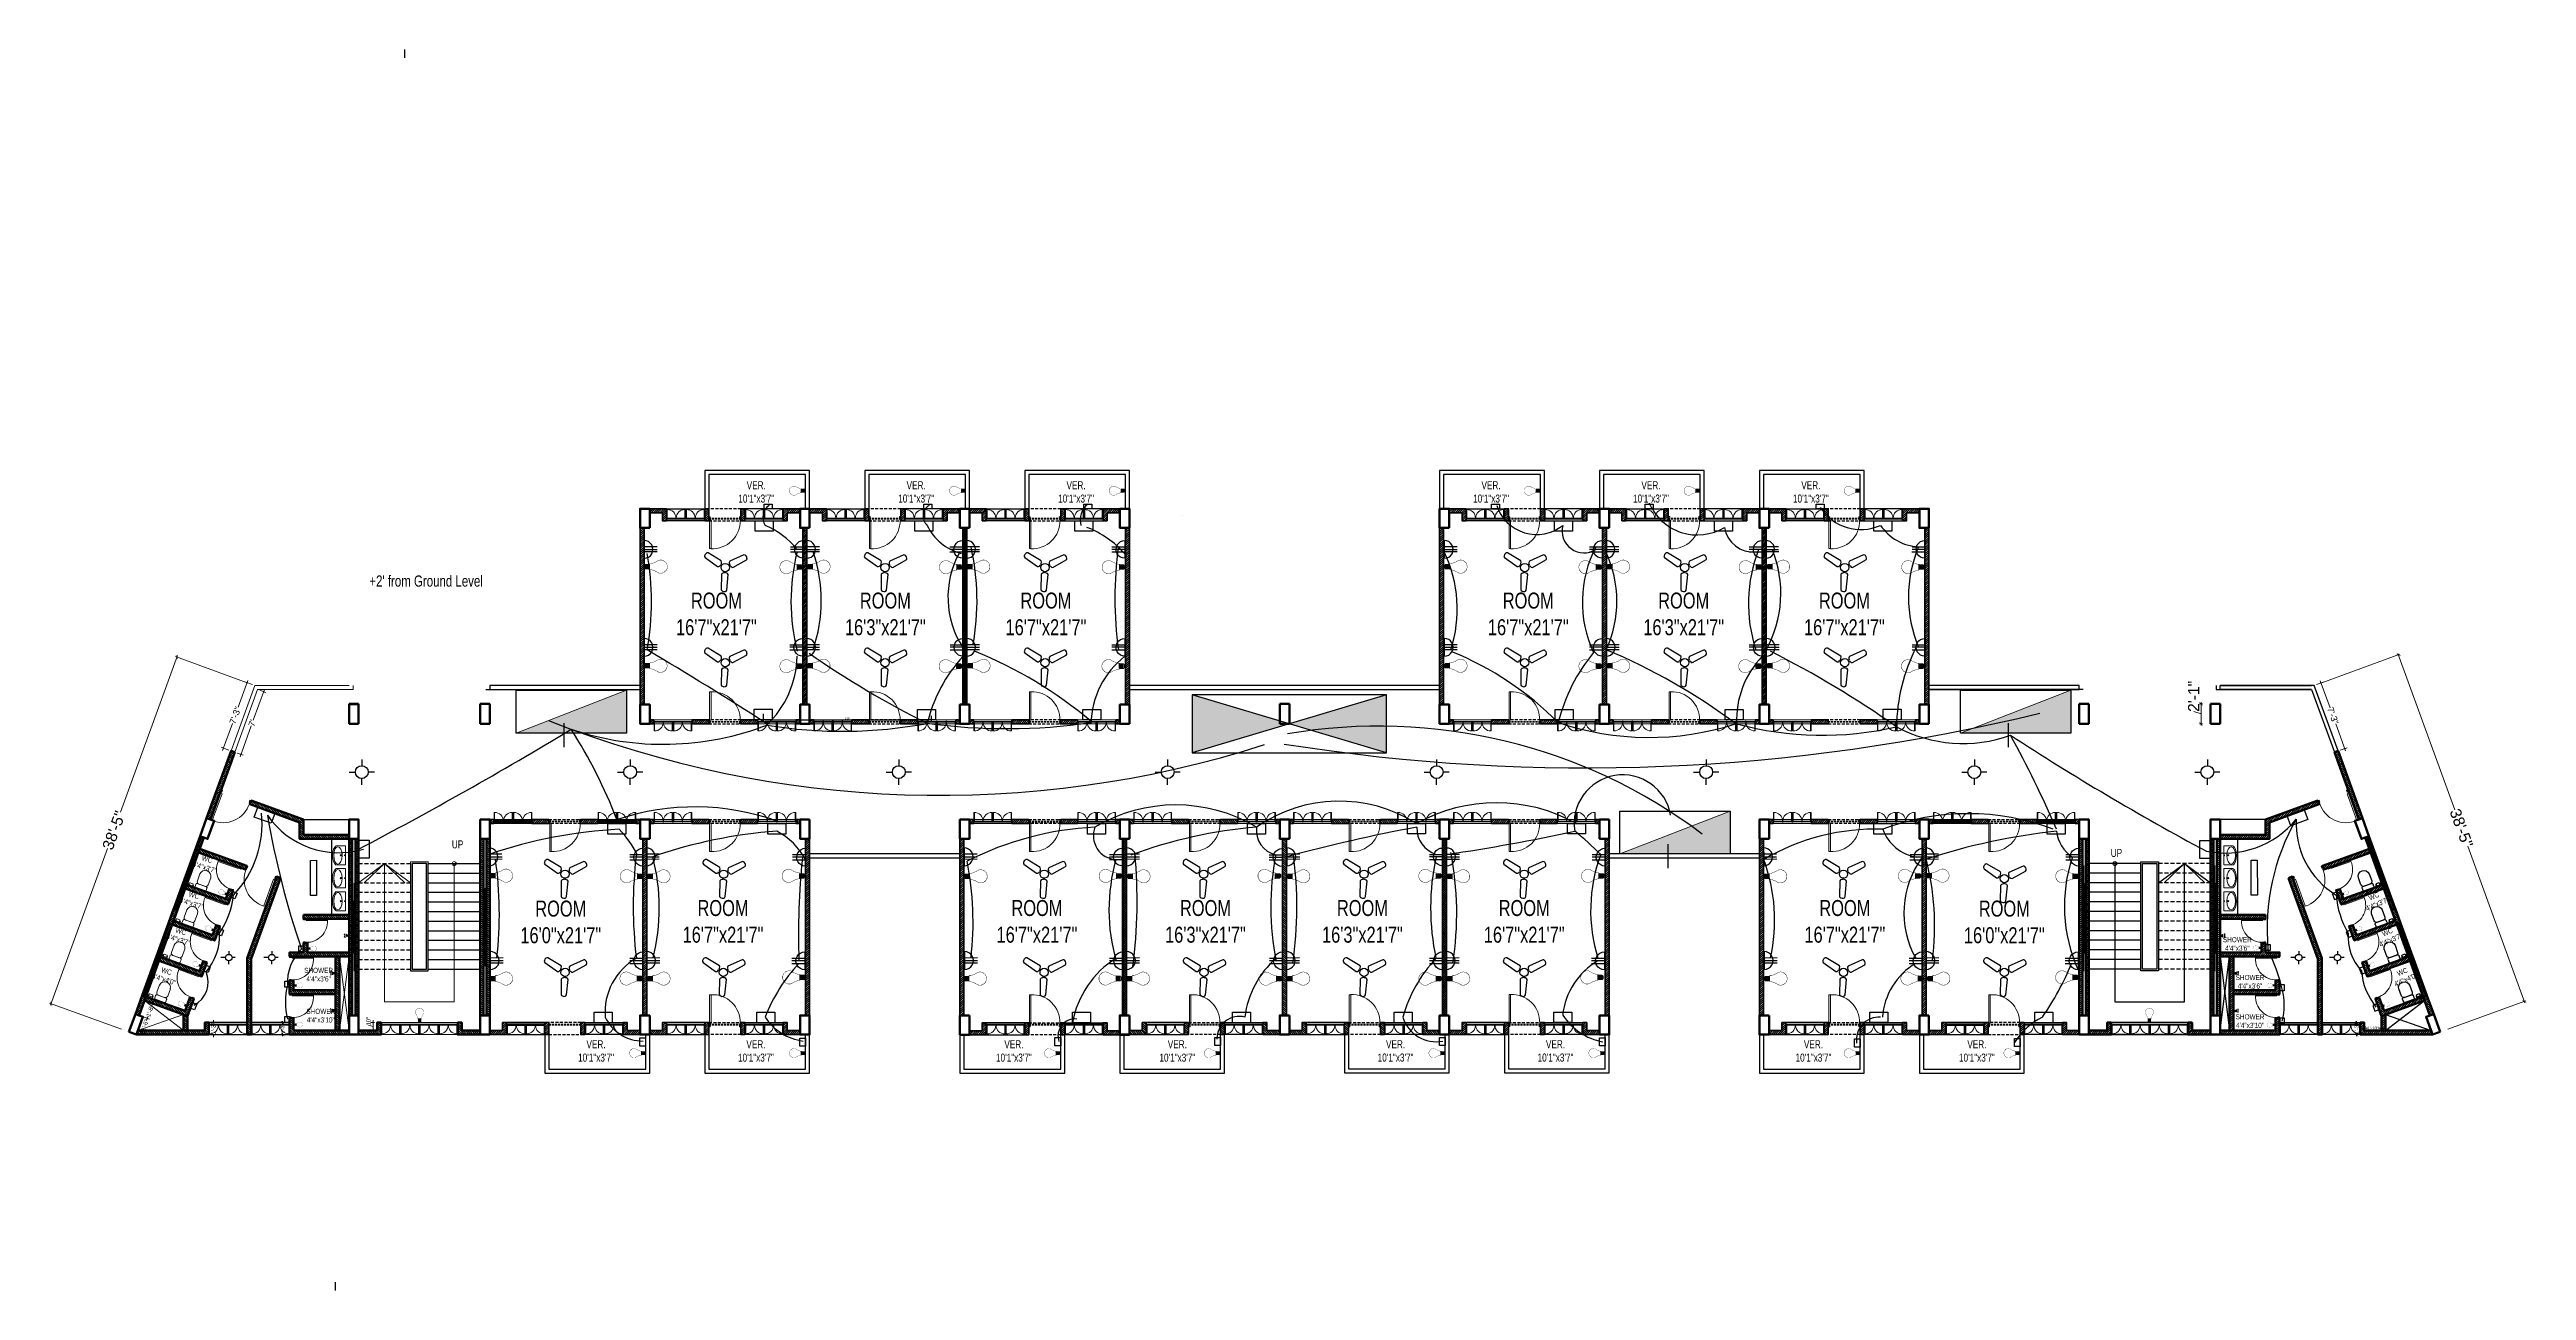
# Model space of a CAD drawing. Header units: inches. Extents: x -20263 to 10253, y -4567 to 3195.
# Drawn here: x -7211 to -4113, y -1817 to -265 of the extents above; entities that cross this region are included whole.
import ezdxf

# ---------------------------------------------------------------- set-up
doc = ezdxf.new("R2010")
doc.units = ezdxf.units.IN
doc.header["$MEASUREMENT"] = 0
doc.linetypes.add('ACAD_ISO02W100', pattern=[15, 12, -3])
doc.linetypes.add('DASHED2', pattern=[0.375, 0.25, -0.125])
for name, color, linetype, lineweight in [('A-TEXT', 7, 'Continuous', 5), ('ar-DOOR-WOOD', 44, 'Continuous', 0), ('column', 1, 'Continuous', 50), ('Dimension', 18, 'Continuous', 9), ("ele legend-8'", 53, 'Continuous', 25), ('illustr-TOILET FIXTURE', 171, 'Continuous', 0), ('Main Wall', 250, 'Continuous', 13), ('WALL_SEC_', 170, 'Continuous', 25), ('walll', 7, 'Continuous', 30), ('window', 160, 'Continuous', 9)]:
    doc.layers.add(name, color=color, linetype=linetype, lineweight=lineweight)
for name, color, linetype in [('BOX', 7, 'Continuous'), ('conduit', 160, 'Continuous'), ('e conduit sdb to swicth', 160, 'Continuous'), ('Electrical Installation', 50, 'Continuous'), ('liveline', 1, 'Continuous'), ('plug ins', 7, 'Continuous')]:
    doc.layers.add(name, color=color, linetype=linetype)
doc.layers.add('hatch brick', color=32, linetype='Continuous', lineweight=0, transparency=0.4)
doc.styles.add('SIMPLE', font='romantic.ttf')
doc.styles.get("Standard").update_dxf_attribs({"font": 'arial.ttf'})
doc.dimstyles.new('Architectural', dxfattribs={"dimtxt": 14, "dimasz": 4, "dimexe": 2, "dimexo": 10, "dimgap": 0.09, "dimtad": 0, "dimdec": 0, "dimzin": 0, "dimdsep": 46, "dimlunit": 4, "dimtxsty": 'Standard', "dimblk": 'ARCHTICK', "dimcen": 0.09, "dimdle": 2, "dimclrd": 256, "dimclre": 256, "dimclrt": 256, "dimadec": 0, "dimazin": 0, "dimtfac": 1, "dimtdec": 0, "dimtofl": 0, "dimtmove": 1, "dimatfit": 2, "dimfxl": 12, "dimtolj": 1, "dimtzin": 0, "dimlwd": -1, "dimlwe": -1, "dimarcsym": 0})
doc.dimstyles.new('Architectural small', dxfattribs={"dimtxt": 8, "dimasz": 2, "dimexe": 3, "dimexo": 3, "dimgap": 0.09, "dimtad": 0, "dimdec": 0, "dimzin": 0, "dimdsep": 46, "dimlunit": 4, "dimtxsty": 'Standard', "dimblk": 'ARCHTICK', "dimcen": 0.09, "dimdle": 3, "dimclrd": 6, "dimclre": 6, "dimclrt": 5, "dimadec": 0, "dimazin": 0, "dimtfac": 1, "dimtdec": 0, "dimtofl": 0, "dimtmove": 1, "dimatfit": 2, "dimfxl": 12, "dimtolj": 1, "dimtzin": 0, "dimlwd": 18, "dimlwe": 18, "dimarcsym": 0})
doc.dimstyles.get("Standard").update_dxf_attribs({"dimtxt": 0.18, "dimasz": 0.18, "dimexe": 0.18, "dimexo": 0.0625, "dimgap": 0.09, "dimtad": 0, "dimtih": 1, "dimtoh": 1, "dimdec": 4, "dimzin": 0, "dimdsep": 46, "dimtxsty": 'Standard', "dimcen": 0.09, "dimadec": 0, "dimazin": 0, "dimtfac": 1, "dimtdec": 4, "dimtofl": 0, "dimtmove": 0, "dimatfit": 3, "dimfxl": 1, "dimtolj": 1, "dimtzin": 0, "dimarcsym": 0})
pattern_1 = [(45, (-60995.2035, -20184.9232), (-1.325825215, 1.325825215), [])]
pattern_2 = [(45, (-61064.2035, -20186.9232), (-1.325825215, 1.325825215), [])]
pattern_3 = [(45, (-61078.7035, -20186.9232), (-1.325825215, 1.325825215), [])]
pattern_4 = [(45, (-61062.9922, -20186.9232), (-1.325825215, 1.325825215), [])]
pattern_5 = [(45, (-61069.2035, -20438.9232), (-1.325825215, 1.325825215), [])]
pattern_6 = [(45, (-60950.2035, -20184.9232), (-1.325825215, 1.325825215), [])]
pattern_7 = [(45, (-61060.7035, -20186.9232), (-1.325825215, 1.325825215), [])]
pattern_8 = [(45, (-61067.7035, -20186.9232), (-1.325825215, 1.325825215), [])]
pattern_9 = [(45, (-1504762.0648, -134073.2052), (-1.3258252147, 1.3258252147), [])]
pattern_10 = [(45, (-1504362.0648, -134073.2052), (-1.3258252147, 1.3258252147), [])]
pattern_11 = [(45, (-1503762.0648, -134073.2052), (-1.3258252147, 1.3258252147), [])]
pattern_12 = [(45, (-1503362.0648, -134073.2052), (-1.3258252147, 1.3258252147), [])]

msp = doc.modelspace()

# ---------------------------------------------------------------- texts
at = {"layer": 'A-TEXT', "color": 18, "true_color": 0x000000, "attachment_point": 9, "style": 'SIMPLE'}
for s, insert, char_height, width in [('\\pxqc;{\\fSwis721 LtCn BT|b0|i0|c0|p34;VER.\\P10\'1"x3\'7"}', (-6290.052, -831.625), 10, 73.45933), ('\\pxqc;{\\fSwis721 LtCn BT|b0|i0|c0|p34;VER.\\P10\'1"x3\'7"}', (-6090.052, -831.625), 10, 73.45933), ('\\pxqc;{\\fSwis721 LtCn BT|b0|i0|c0|p34;VER.\\P10\'1"x3\'7"}', (-5890.052, -831.625), 10, 73.45933), ('\\pxqc;{\\fSwis721 LtCn BT|b0|i0|c0|p34;VER.\\P10\'1"x3\'7"}', (-5371.052, -831.625), 10, 73.45933), ('\\pxqc;{\\fSwis721 LtCn BT|b0|i0|c0|p34;VER.\\P10\'1"x3\'7"}', (-5171.052, -831.625), 10, 73.45933), ('\\pxqc;{\\fSwis721 LtCn BT|b0|i0|c0|p34;VER.\\P10\'1"x3\'7"}', (-4971.052, -831.625), 10, 73.45933), ("\\pxqc;{\\fSwis721 LtCn BT|b0|i0|c0|p34;+2' from Ground Level }", (-6666.229, -936.825), 14, 146.91866), ('\\pxqc;{\\fSwis721 LtCn BT|b0|i0|c0|p34;ROOM\\P16\'7"x21\'7"}', (-6303.115, -997.695), 20, 146.91866), ('\\pxqc;{\\fSwis721 LtCn BT|b0|i0|c0|p34;ROOM\\P16\'3"x21\'7"}', (-6091.848, -997.695), 20, 146.91866), ('\\pxqc;{\\fSwis721 LtCn BT|b0|i0|c0|p34;ROOM\\P16\'7"x21\'7"}', (-5891.014, -997.695), 20, 146.91866), ('\\pxqc;{\\fSwis721 LtCn BT|b0|i0|c0|p34;ROOM\\P16\'7"x21\'7"}', (-5287.762, -997.695), 20, 146.91866), ('\\pxqc;{\\fSwis721 LtCn BT|b0|i0|c0|p34;ROOM\\P16\'3"x21\'7"}', (-5093.38, -997.695), 20, 146.91866), ('\\pxqc;{\\fSwis721 LtCn BT|b0|i0|c0|p34;ROOM\\P16\'7"x21\'7"}', (-4892.361, -997.695), 20, 146.91866), ('\\pxqc,t7;{\\fSwis721 LtCn BT|b0|i0|c0|p34;UP}', (-6666.868, -1264.14), 10, 67.05491), ('\\pxqc,t7;{\\fSwis721 LtCn BT|b0|i0|c0|p34;UP}', (-4592.105, -1274.833), 10, 67.05491), ('\\pxqc;{\\fSwis721 LtCn BT|b0|i0|c0|p34;ROOM\\P16\'0"x21\'7"}', (-6497.797, -1382.949), 20, 146.91866), ('\\pxqc;{\\fSwis721 LtCn BT|b0|i0|c0|p34;ROOM\\P16\'7"x21\'7"}', (-6294.901, -1382.236), 20, 146.91866), ('\\pxqc;{\\fSwis721 LtCn BT|b0|i0|c0|p34;ROOM\\P16\'7"x21\'7"}', (-5902.269, -1382.236), 20, 146.91866), ('\\pxqc;{\\fSwis721 LtCn BT|b0|i0|c0|p34;ROOM\\P16\'3"x21\'7"}', (-5691.5, -1382.236), 20, 146.91866), ('\\pxqc;{\\fSwis721 LtCn BT|b0|i0|c0|p34;ROOM\\P16\'3"x21\'7"}', (-5495.184, -1382.236), 20, 146.91866), ('\\pxqc;{\\fSwis721 LtCn BT|b0|i0|c0|p34;ROOM\\P16\'7"x21\'7"}', (-5292.846, -1382.236), 20, 146.91866), ('\\pxqc;{\\fSwis721 LtCn BT|b0|i0|c0|p34;ROOM\\P16\'7"x21\'7"}', (-4891.814, -1382.236), 20, 146.91866), ('\\pxqc;{\\fSwis721 LtCn BT|b0|i0|c0|p34;ROOM\\P16\'0"x21\'7"}', (-4692.378, -1382.949), 20, 146.91866), ('\\pxqc;{\\fSwis721 LtCn BT|b0|i0|c0|p34;VER.\\P10\'1"x3\'7"}', (-6490.446, -1530.851), 10, 73.45933), ('\\pxqc;{\\fSwis721 LtCn BT|b0|i0|c0|p34;VER.\\P10\'1"x3\'7"}', (-6290.446, -1530.851), 10, 73.45933), ('\\pxqc;{\\fSwis721 LtCn BT|b0|i0|c0|p34;VER.\\P10\'1"x3\'7"}', (-5967.805, -1530.851), 10, 73.45933), ('\\pxqc;{\\fSwis721 LtCn BT|b0|i0|c0|p34;VER.\\P10\'1"x3\'7"}', (-5763.394, -1530.851), 10, 73.45933), ('\\pxqc;{\\fSwis721 LtCn BT|b0|i0|c0|p34;VER.\\P10\'1"x3\'7"}', (-5490.446, -1530.788), 10, 73.45933), ('\\pxqc;{\\fSwis721 LtCn BT|b0|i0|c0|p34;VER.\\P10\'1"x3\'7"}', (-5290.446, -1530.788), 10, 73.45933), ('\\pxqc;{\\fSwis721 LtCn BT|b0|i0|c0|p34;VER.\\P10\'1"x3\'7"}', (-4967.805, -1530.851), 10, 73.45933), ('\\pxqc;{\\fSwis721 LtCn BT|b0|i0|c0|p34;VER.\\P10\'1"x3\'7"}', (-4763.394, -1530.851), 10, 73.45933)]:
    msp.add_mtext(s, dxfattribs=dict(at, insert=insert, char_height=char_height, width=width))
at = {"layer": 'A-TEXT', "color": 18, "true_color": 0x000000, "char_height": 6.4, "width": 47.01397, "attachment_point": 9, "style": 'SIMPLE'}
for s, insert, rotation in [('\\pxqc;{\\fSwis721 LtCn BT|b0|i0|c0|p34;WC\\P4\'4"x3\'7"}', (-6995.189, -1297.824), 342.845439), ('\\pxqc;{\\fSwis721 LtCn BT|b0|i0|c0|p34;WC\\P4\'4"x3\'7"}', (-7011.575, -1342.94), 342.845439), ('\\pxqc;{\\fSwis721 LtCn BT|b0|i0|c0|p34;WC\\P4\'4"x3\'7"}', (-4276.513, -1327.31), 23.409484), ('\\pxqc;{\\fSwis721 LtCn BT|b0|i0|c0|p34;WC\\P4\'4"x3\'7"}', (-7027.959, -1388.05), 342.845439), ('\\pxqc;{\\fSwis721 LtCn BT|b0|i0|c0|p34;SHOWER\\P4\'4"x3\'6"}', (-4450.953, -1392.224), 359.845439), ('\\pxqc;{\\fSwis721 LtCn BT|b0|i0|c0|p34;WC\\P4\'4"x3\'7"}', (-4259.625, -1372.234), 23.409484), ('\\pxqc;{\\fSwis721 LtCn BT|b0|i0|c0|p34;WC\\P4\'4"x4\'0"}', (-7046.053, -1437.866), 342.845439), ('\\pxqc;{\\fSwis721 LtCn BT|b0|i0|c0|p34;SHOWER\\P4\'4"x3\'6"}', (-6850.673, -1430.601), 359.845439), ('\\pxqc;{\\fSwis721 LtCn BT|b0|i0|c0|p34;SHOWER\\P4\'4"x3\'6"}', (-4435.016, -1439.512), 359.845439), ('\\pxqc;{\\fSwis721 LtCn BT|b0|i0|c0|p34;WC\\P4\'4"x4\'0"}', (-4240.974, -1421.844), 23.409484), ('\\pxqc;{\\fSwis721 LtCn BT|b0|i0|c0|p34;SHOWER\\P4\'4"x3\'10"}', (-6847.905, -1481.913), 359.845439), ('\\pxqc;{\\fSwis721 LtCn BT|b0|i0|c0|p34;SHOWER\\P4\'4"x3\'10"}', (-4435.016, -1488.69), 359.845439)]:
    msp.add_mtext(s, dxfattribs=dict(at, insert=insert, rotation=rotation))

# ---------------------------------------------------------------- blocks, each defined once
blk = doc.blocks.new('_ArchTick')
at = {"color": 0, "linetype": 'ByBlock', "const_width": 0.15}
blk.add_lwpolyline([(-0.5, -0.5), (0.5, 0.5)], dxfattribs=at)
blk = doc.blocks.new('*D260')
at = {"layer": 'Defpoints', "color": 0, "transparency": 16777216}
for p in [(-6954, -1060.2), (-7208.8, -1458.2), (-7111.4, -1493.6)]:
    blk.add_point(p, dxfattribs=at)
at = {"layer": 'Dimension', "transparency": 16777216}
for p, q in [((-7050.7, -1022.9), (-7121.8, -1218.8)), ((-6963.4, -1056.8), (-7053.2, -1024.1)), ((-7209.5, -1460.1), (-7138.3, -1264.2)), ((-7120.8, -1490.2), (-7210.7, -1457.5))]:
    blk.add_line(p, q, dxfattribs=at)
at = {"layer": 'Dimension', "transparency": 16777216, "xscale": 4, "yscale": 4, "zscale": 4}
for p, rotation in [((-7051.4, -1024.8), 70.0371155130217), ((-7208.8, -1458.2), 250.0371155130217)]:
    blk.add_blockref('_ArchTick', p, dxfattribs=dict(at, rotation=rotation))
at = {"layer": 'Dimension', "transparency": 16777216, "insert": (-7130.1, -1241.5), "char_height": 14, "attachment_point": 5, "rotation": 70.0371}
blk.add_mtext('\\A1;38\'-5"', dxfattribs=at)
blk = doc.blocks.new('*D261')
at = {"layer": 'Defpoints', "color": 0, "transparency": 16777216}
for p in [(-4378.2, -1060.2), (-4115.5, -1455.4), (-4220.7, -1493.6)]:
    blk.add_point(p, dxfattribs=at)
at = {"layer": 'Dimension', "transparency": 16777216}
for p, q in [((-4368.8, -1056.8), (-4271, -1021.3)), ((-4273.6, -1020.1), (-4202.4, -1216)), ((-4114.8, -1457.2), (-4186, -1261.3)), ((-4211.3, -1490.2), (-4113.6, -1454.7))]:
    blk.add_line(p, q, dxfattribs=at)
at = {"layer": 'Dimension', "transparency": 16777216, "xscale": 4, "yscale": 4, "zscale": 4}
for p, rotation in [((-4272.9, -1022), 109.9628844869782), ((-4115.5, -1455.4), 289.9628844869782)]:
    blk.add_blockref('_ArchTick', p, dxfattribs=dict(at, rotation=rotation))
at = {"layer": 'Dimension', "transparency": 16777216, "insert": (-4194.2, -1238.7), "char_height": 14, "attachment_point": 5, "rotation": 289.9629}
blk.add_mtext('\\A1;38\'-5"', dxfattribs=at)
blk = doc.blocks.new('*D262')
at = {"layer": 'Defpoints', "color": 0, "transparency": 16777216}
for p in [(-6950.4, -1065.2), (-6942.8, -1068), (-6979, -1143.8)]:
    blk.add_point(p, dxfattribs=at)
at = {"layer": 'Dimension', "color": 6, "lineweight": 18, "transparency": 16777216}
for p, q in [((-6941.8, -1065.1), (-6955.8, -1103.8)), ((-6947.6, -1066.2), (-6940, -1069)), ((-6972.4, -1149.4), (-6958.4, -1110.8)), ((-6976.2, -1144.9), (-6968.6, -1147.6))]:
    blk.add_line(p, q, dxfattribs=at)
at = {"layer": 'Dimension', "color": 6, "lineweight": 18, "transparency": 16777216, "xscale": 2, "yscale": 2, "zscale": 2}
for p, rotation in [((-6942.8, -1068), 70.03895655917337), ((-6971.4, -1146.6), 250.0389565591734)]:
    blk.add_blockref('_ArchTick', p, dxfattribs=dict(at, rotation=rotation))
at = {"layer": 'Dimension', "color": 5, "transparency": 16777216, "insert": (-6957.1, -1107.3), "char_height": 8, "attachment_point": 5, "rotation": 70.039}
blk.add_mtext("\\A1;7'", dxfattribs=at)
blk = doc.blocks.new('*D263')
at = {"layer": 'Defpoints', "color": 0, "transparency": 16777216}
for p in [(-4378.2, -1060.2), (-4348.4, -1142.1), (-4340, -1139.1)]:
    blk.add_point(p, dxfattribs=at)
at = {"layer": 'Dimension', "color": 6, "lineweight": 18, "transparency": 16777216}
for p, q in [((-4375.3, -1059.2), (-4366.9, -1056.1)), ((-4370.8, -1054.3), (-4358.5, -1088.1)), ((-4339, -1141.9), (-4351.2, -1108.2)), ((-4345.6, -1141.1), (-4337.2, -1138.1))]:
    blk.add_line(p, q, dxfattribs=at)
at = {"layer": 'Dimension', "color": 6, "lineweight": 18, "transparency": 16777216, "xscale": 2, "yscale": 2, "zscale": 2}
for p, rotation in [((-4369.8, -1057.1), 109.9610434408243), ((-4340, -1139.1), 289.9610434408243)]:
    blk.add_blockref('_ArchTick', p, dxfattribs=dict(at, rotation=rotation))
at = {"layer": 'Dimension', "color": 5, "transparency": 16777216, "insert": (-4354.9, -1098.1), "char_height": 8, "attachment_point": 5, "rotation": 289.961}
blk.add_mtext('\\A1;7\'-3"', dxfattribs=at)
blk = doc.blocks.new('*D264')
at = {"layer": 'Defpoints', "color": 0, "transparency": 16777216}
for p in [(-6954, -1060.2), (-6993.3, -1138.7), (-6983.7, -1142.1)]:
    blk.add_point(p, dxfattribs=at)
at = {"layer": 'Dimension', "color": 6, "lineweight": 18, "transparency": 16777216}
for p, q in [((-6962.5, -1053.9), (-6974.8, -1087.6)), ((-6956.8, -1059.2), (-6966.4, -1055.7)), ((-6994.3, -1141.5), (-6982, -1107.7)), ((-6986.5, -1141.1), (-6996.1, -1137.6))]:
    blk.add_line(p, q, dxfattribs=at)
at = {"layer": 'Dimension', "color": 6, "lineweight": 18, "transparency": 16777216, "xscale": 2, "yscale": 2, "zscale": 2}
for p, rotation in [((-6963.5, -1056.7), 70.0587109803053), ((-6993.3, -1138.7), 250.0587109803053)]:
    blk.add_blockref('_ArchTick', p, dxfattribs=dict(at, rotation=rotation))
at = {"layer": 'Dimension', "color": 5, "transparency": 16777216, "insert": (-6978.4, -1097.7), "char_height": 8, "attachment_point": 5, "rotation": 70.0587}
blk.add_mtext('\\A1;7\'-3"', dxfattribs=at)
blk = doc.blocks.new('*D265')
at = {"layer": 'Defpoints', "color": 0, "transparency": 16777216}
for p in [(-6801.1, -1482), (-6805.8, -1492), (-6801.1, -1492)]:
    blk.add_point(p, dxfattribs=at)
at = {"layer": 'Dimension', "color": 6, "lineweight": 18, "transparency": 16777216}
for p, q in [((-6811.7, -1485.2), (-6811.7, -1485.1)), ((-6805.8, -1487), (-6811.7, -1485.2)), ((-6804.1, -1482), (-6808.8, -1482)), ((-6805.8, -1479), (-6805.8, -1495)), ((-6804.1, -1492), (-6808.8, -1492))]:
    blk.add_line(p, q, dxfattribs=at)
for p, rotation in [((-6805.8, -1482), 90), ((-6805.8, -1492), 270)]:
    blk.add_blockref('_ArchTick', p, dxfattribs=dict(at, rotation=rotation))
at = {"layer": 'Dimension', "color": 5, "transparency": 16777216, "insert": (-6811.7, -1480.1), "char_height": 8, "attachment_point": 5, "rotation": 90}
blk.add_mtext('\\A1;{\\H0.66667x;10"}', dxfattribs=at)
blk = doc.blocks.new('*D266')
at = {"layer": 'Defpoints', "color": 0, "transparency": 16777216}
for p in [(-7093.9, -1474.7), (-7088.4, -1476.6), (-7100.2, -1492)]:
    blk.add_point(p, dxfattribs=at)
at = {"layer": 'Dimension', "color": 6, "lineweight": 18, "transparency": 16777216}
for p, q in [((-7091, -1475.7), (-7085.6, -1477.7)), ((-7087.4, -1473.8), (-7089.2, -1478.8)), ((-7097.3, -1493), (-7091.9, -1495)), ((-7095.8, -1496.8), (-7094, -1491.8))]:
    blk.add_line(p, q, dxfattribs=at)
at = {"layer": 'Dimension', "color": 6, "lineweight": 18, "transparency": 16777216, "xscale": 2, "yscale": 2, "zscale": 2}
for p, rotation in [((-7088.4, -1476.6), 70.03895655909592), ((-7094.7, -1494), 250.0389565590959)]:
    blk.add_blockref('_ArchTick', p, dxfattribs=dict(at, rotation=rotation))
at = {"layer": 'Dimension', "color": 5, "transparency": 16777216, "insert": (-7091.6, -1485.3), "char_height": 8, "attachment_point": 5, "rotation": 70.039}
blk.add_mtext('\\A1;{\\H0.66667x;1\'-6"}', dxfattribs=at)
blk = doc.blocks.new('*D267')
at = {"layer": 'Defpoints', "color": 0, "transparency": 16777216}
for p in [(-7091.8, -1454.3), (-7098.6, -1473), (-7081.6, -1458)]:
    blk.add_point(p, dxfattribs=at)
at = {"layer": 'Dimension', "color": 6, "lineweight": 18, "transparency": 16777216}
for p, q in [((-7088.9, -1455.3), (-7078.8, -1459)), ((-7080.6, -1455.2), (-7082.7, -1460.8)), ((-7095.7, -1474), (-7085.6, -1477.7)), ((-7089.5, -1479.5), (-7087.4, -1473.8))]:
    blk.add_line(p, q, dxfattribs=at)
at = {"layer": 'Dimension', "color": 6, "lineweight": 18, "transparency": 16777216, "xscale": 2, "yscale": 2, "zscale": 2}
for p, rotation in [((-7088.4, -1476.7), 250.0023431751271), ((-7081.6, -1458), 70.00234317512712)]:
    blk.add_blockref('_ArchTick', p, dxfattribs=dict(at, rotation=rotation))
at = {"layer": 'Dimension', "color": 5, "transparency": 16777216, "insert": (-7085, -1467.3), "char_height": 8, "attachment_point": 5, "rotation": 70.0023}
blk.add_mtext('\\A1;{\\H0.66667x;1\'-8"}', dxfattribs=at)
blk = doc.blocks.new('DOOR_45')
at = {"layer": 'ar-DOOR-WOOD'}
for p, q in [((-11008.7, 15426.4), (-11008.7, 15424.4)), ((-10968.7, 15426.4), (-11008.7, 15426.4)), ((-11008.7, 15424.4), (-10968.7, 15424.4)), ((-10968.7, 15427.4), (-10963.7, 15427.4)), ((-10968.7, 15427.4), (-10968.7, 15426.4)), ((-10968.7, 15424.4), (-10968.7, 15426.4)), ((-10968.7, 15426.4), (-10966.7, 15426.4)), ((-10966.7, 15426.4), (-10966.7, 15425.4)), ((-10966.7, 15425.4), (-10963.7, 15425.4)), ((-10963.7, 15427.4), (-10963.7, 15425.4)), ((-10968.7, 15382.4), (-10968.7, 15383.4)), ((-10968.7, 15383.4), (-10966.7, 15383.4)), ((-10968.7, 15382.4), (-10963.7, 15382.4)), ((-10966.7, 15384.4), (-10963.7, 15384.4)), ((-10966.7, 15383.4), (-10966.7, 15384.4)), ((-10963.7, 15382.4), (-10963.7, 15384.4))]:
    blk.add_line(p, q, dxfattribs=at)
for points in [[(-10968.7, 15426.4), (-11008.7, 15426.4), (-11008.7, 15424.4), (-10968.7, 15424.4)], [(-10963.7, 15427.4), (-10968.7, 15427.4), (-10968.7, 15426.4), (-10966.7, 15426.4), (-10966.7, 15425.4), (-10963.7, 15425.4)], [(-10968.7, 15383.4), (-10968.7, 15382.4), (-10963.7, 15382.4), (-10963.7, 15384.4), (-10966.7, 15384.4), (-10966.7, 15383.4)]]:
    blk.add_lwpolyline(points, close=True, dxfattribs=at)
blk.add_arc((-10969.9, 15422.3), 38.9, 176.9083, 271.677, dxfattribs=at)
blk = doc.blocks.new('DOOR_40')
at = {"layer": 'ar-DOOR-WOOD'}
for p, q in [((-11029, 15421), (-11064, 15421)), ((-11064, 15421), (-11064, 15419)), ((-11064, 15419), (-11029, 15419)), ((-11029, 15422), (-11024, 15422)), ((-11029, 15422), (-11029, 15421)), ((-11029, 15419), (-11029, 15421)), ((-11029, 15421), (-11027, 15421)), ((-11027, 15421), (-11027, 15420)), ((-11027, 15420), (-11024, 15420)), ((-11024, 15422), (-11024, 15420)), ((-11029, 15383), (-11027, 15383)), ((-11029, 15382), (-11029, 15383)), ((-11029, 15382), (-11024, 15382)), ((-11027, 15383), (-11027, 15384)), ((-11027, 15384), (-11024, 15384)), ((-11024, 15382), (-11024, 15384))]:
    blk.add_line(p, q, dxfattribs=at)
blk.add_arc((-11029, 15418), 34.8, 178.03, 270.3561, dxfattribs=at)
blk = doc.blocks.new('room 1')
h = blk.add_hatch()
h.set_pattern_fill('ANSI31', color=256, scale=15)
h.paths.add_polyline_path([(1498318, 133229), (1498318, 133219), (1498323, 133219), (1498323, 133234), (1498302, 133234), (1498302, 133229), (1498302, 133229)])
h = blk.add_hatch()
h.set_pattern_fill('ANSI31', color=256, scale=15)
h.paths.add_polyline_path([(1498474, 133229), (1498474, 133219), (1498469, 133219), (1498469, 133234), (1498490, 133234), (1498490, 133229), (1498490, 133229)])
at = {"layer": 'hatch brick'}
h = blk.add_hatch(dxfattribs=at)
h.set_pattern_fill('ANSI31', color=256, scale=15)
h.paths.add_polyline_path([(1498298.5, 132989), (1498293.5, 132989), (1498293.5, 133210), (1498298.5, 133210)])
h = blk.add_hatch(dxfattribs=at)
h.set_pattern_fill('ANSI31', color=256, scale=15)
h.set_pattern_definition([(45, (69, 2), (-1.3258252147, 1.3258252147), [])])
h.paths.add_polyline_path([(1498376, 133234), (1498376, 133219), (1498376, 133219), (1498371, 133219), (1498371, 133234)])
h = blk.add_hatch(dxfattribs=at)
h.set_pattern_fill('ANSI31', color=256, scale=15)
h.set_pattern_definition([(45, (114, 2), (-1.3258252147, 1.3258252147), [])])
h.paths.add_polyline_path([(1498421, 133234), (1498421, 133219), (1498421, 133219), (1498416, 133219), (1498416, 133234)])
h = blk.add_hatch(dxfattribs=at)
h.set_pattern_fill('ANSI31', color=256, scale=15)
h.paths.add_polyline_path([(1498493.5, 132989), (1498498.5, 132989), (1498498.5, 133210), (1498493.5, 133210)])
h = blk.add_hatch(dxfattribs=at)
h.set_pattern_fill('ANSI31', color=256, scale=15)
h.set_pattern_definition([(45, (-14.5, 0), (-1.3258252147, 1.3258252147), [])])
h.paths.add_polyline_path([(1498302, 132970), (1498307, 132970), (1498307, 132965), (1498302, 132965)])
h = blk.add_hatch(dxfattribs=at)
h.set_pattern_fill('ANSI31', color=256, scale=15)
h.set_pattern_definition([(45, (-5, -252), (-1.3258252147, 1.3258252147), [])])
h.paths.add_polyline_path([(1498376, 132970), (1498355, 132970), (1498355, 132965), (1498376, 132965)])
h = blk.add_hatch(dxfattribs=at)
h.set_pattern_fill('ANSI31', color=256, scale=15)
h.set_pattern_definition([(45, (1.2113, 4e-09), (-1.3258252147, 1.3258252147), [])])
h.paths.add_polyline_path([(1498437, 132970), (1498416, 132970), (1498416, 132965), (1498437, 132965)])
h = blk.add_hatch(dxfattribs=at)
h.set_pattern_fill('ANSI31', color=256, scale=15)
h.paths.add_polyline_path([(1498490, 132970), (1498485, 132970), (1498485, 132965), (1498490, 132965)])
for points in [[(1498323, 133234), (1498371, 133234), (1498371, 133219), (1498323, 133219)], [(1498469, 133234), (1498421, 133234), (1498421, 133219), (1498469, 133219)]]:
    blk.add_lwpolyline(points, close=True)
at = {"linetype": 'DASHED2', "ltscale": 15}
for points in [[(1498376, 133219), (1498416, 133219), (1498416, 133234), (1498376, 133234)], [(1498376, 132965), (1498416, 132965), (1498416, 132970), (1498376, 132970)]]:
    blk.add_lwpolyline(points, close=True, dxfattribs=at)
at = {"layer": 'Main Wall', "color": 1, "lineweight": 50}
for points in [[(1498302, 133210), (1498290, 133210), (1498290, 133234), (1498302, 133234), (1498302, 133210)], [(1498502, 133210), (1498490, 133210), (1498490, 133234), (1498502, 133234), (1498502, 133210)], [(1498302, 132965), (1498290, 132965), (1498290, 132989), (1498302, 132989), (1498302, 132965)], [(1498502, 132965), (1498490, 132965), (1498490, 132989), (1498502, 132989), (1498502, 132965)]]:
    blk.add_lwpolyline(points, dxfattribs=at)
at = {"layer": 'Main Wall', "lineweight": 35}
for points in [[(1498298.5, 132989), (1498293.5, 132989), (1498293.5, 133210), (1498298.5, 133210)], [(1498376, 133234), (1498376, 133219), (1498376, 133219), (1498376, 133219), (1498371, 133219), (1498371, 133234)], [(1498421, 133234), (1498421, 133219), (1498421, 133219), (1498421, 133219), (1498416, 133219), (1498416, 133234)], [(1498493.5, 132989), (1498498.5, 132989), (1498498.5, 133210), (1498493.5, 133210)], [(1498302, 132970), (1498307, 132970), (1498307, 132965), (1498302, 132965)], [(1498437, 132970), (1498416, 132970), (1498416, 132965), (1498437, 132965)], [(1498490, 132970), (1498485, 132970), (1498485, 132965), (1498490, 132965)]]:
    blk.add_lwpolyline(points, close=True, dxfattribs=at)
for points in [[(1498318, 133229), (1498318, 133219), (1498323, 133219), (1498323, 133234), (1498302, 133234), (1498302, 133229), (1498302, 133229), (1498302, 133229), (1498318, 133229)], [(1498474, 133229), (1498474, 133219), (1498469, 133219), (1498469, 133234), (1498490, 133234), (1498490, 133229), (1498490, 133229), (1498490, 133229), (1498474, 133229)], [(1498376, 132970), (1498376, 132970), (1498355, 132970), (1498355, 132965), (1498376, 132965), (1498376, 132970)]]:
    blk.add_lwpolyline(points, dxfattribs=at)
at = {"layer": 'Main Wall', "color": 150}
for points in [[(1498371, 133221), (1498323.6, 133221), (1498323.6, 133222), (1498371, 133222)], [(1498371, 133221), (1498323.6, 133221), (1498323.6, 133221.5), (1498371, 133221.5)], [(1498421, 133221), (1498468.4, 133221), (1498468.4, 133222), (1498421, 133222)], [(1498421, 133221), (1498468.4, 133221), (1498468.4, 133221.5), (1498421, 133221.5)], [(1498307, 132968), (1498354.4, 132968), (1498354.4, 132967), (1498307, 132967)], [(1498307, 132968), (1498354.4, 132968), (1498354.4, 132967.5), (1498307, 132967.5)], [(1498437.6, 132968), (1498484.4, 132968), (1498484.4, 132967), (1498437.6, 132967)], [(1498437.6, 132968), (1498484.4, 132968), (1498484.4, 132967.5), (1498437.6, 132967.5)]]:
    blk.add_lwpolyline(points, close=True, dxfattribs=at)
at = {"layer": 'Main Wall', "color": 150, "linetype": 'DASHED2', "ltscale": 10}
for points in [[(1498376, 133222), (1498416, 133222), (1498416, 133221), (1498376, 133221)], [(1498376, 133222), (1498416, 133222), (1498416, 133221.5), (1498376, 133221.5)], [(1498376, 132968), (1498416, 132968), (1498416, 132967), (1498376, 132967)], [(1498376, 132968), (1498416, 132968), (1498416, 132967.5), (1498376, 132967.5)]]:
    blk.add_lwpolyline(points, close=True, dxfattribs=at)
at = {"layer": 'Main Wall'}
for points in [[(1498307, 132965), (1498355, 132965), (1498355, 132970), (1498307, 132970)], [(1498437, 132965), (1498485, 132965), (1498485, 132970), (1498437, 132970)]]:
    blk.add_lwpolyline(points, close=True, dxfattribs=at)
at = {"layer": 'Main Wall', "extrusion": (0, 0, -1)}
for name, p, xscale, yscale, zscale, rotation in [('DOOR_40', (-1502949.7, 129913.8), 0.2999999999999545, 0.2999999999999545, -0.2999999999999545, 270), ('DOOR_40', (-1502973.7, 129913.8), 0.2999999999999545, 0.2999999999999545, -0.2999999999999545, 270), ('DOOR_45', (-1512089.3, 142969.6), -0.8888888888889142, 0.8888888888889142, -0.8888888888889142, 270), ('DOOR_40', (-1493818.3, 129913.8), -0.2999999999999545, 0.2999999999999545, -0.2999999999999545, 90), ('DOOR_40', (-1493842.3, 129913.8), -0.2999999999999545, 0.2999999999999545, -0.2999999999999545, 90), ('DOOR_45', (-1512089.3, 123219.5), 0.8888888888889142, 0.8888888888889142, -0.8888888888889142, 270), ('DOOR_40', (-1493704.3, 136275.3), 0.2999999999999545, 0.2999999999999545, -0.2999999999999545, 90), ('DOOR_40', (-1493728.3, 136275.3), 0.2999999999999545, 0.2999999999999545, -0.2999999999999545, 90), ('DOOR_40', (-1493834.3, 136275.3), 0.2999999999999545, 0.2999999999999545, -0.2999999999999545, 90), ('DOOR_40', (-1493858.3, 136275.3), 0.2999999999999545, 0.2999999999999545, -0.2999999999999545, 90)]:
    blk.add_blockref(name, p, dxfattribs=dict(at, xscale=xscale, yscale=yscale, zscale=zscale, rotation=rotation))
at = {"layer": 'Main Wall'}
for p, xscale, yscale, zscale, rotation in [((1493720.3, 129913.8), 0.2999999999999545, 0.2999999999999545, 0.2999999999999545, 270), ((1493744.3, 129913.8), 0.2999999999999545, 0.2999999999999545, 0.2999999999999545, 270), ((1503047.7, 129913.8), -0.2999999999999545, 0.2999999999999545, 0.2999999999999546, 90), ((1503071.7, 129913.8), -0.2999999999999545, 0.2999999999999545, 0.2999999999999546, 90), ((1502933.7, 136275.3), 0.2999999999999546, 0.2999999999999546, 0.2999999999999546, 90), ((1502957.7, 136275.3), 0.2999999999999546, 0.2999999999999546, 0.2999999999999546, 90), ((1503063.7, 136275.3), 0.2999999999999546, 0.2999999999999546, 0.2999999999999546, 90), ((1503087.7, 136275.3), 0.2999999999999546, 0.2999999999999546, 0.2999999999999546, 90)]:
    blk.add_blockref('DOOR_40', p, dxfattribs=dict(at, xscale=xscale, yscale=yscale, zscale=zscale, rotation=rotation))
blk = doc.blocks.new('T-FIX-027')
at = {"layer": 'illustr-TOILET FIXTURE'}
for p, q in [((-11843.8, 14568.9), (-11843.8, 14557.4)), ((-11843.8, 14568.9), (-11843.8, 14557.4)), ((-11843.8, 14568.9), (-11819.8, 14568.9)), ((-11843.8, 14568.9), (-11819.8, 14568.9)), ((-11819.8, 14568.9), (-11819.8, 14557.4)), ((-11819.8, 14568.9), (-11819.8, 14557.4))]:
    blk.add_line(p, q, dxfattribs=at)
for centre, radius in [((-11831.9, 14563.3), 0.762), ((-11831.9, 14563.3), 0.762), ((-11831.9, 14568.3), 0.508), ((-11831.9, 14568.3), 0.508)]:
    blk.add_circle(centre, radius, dxfattribs=at)
blk.add_ellipse((-11831.8, 14559.6), major_axis=(-10.9, 0), ratio=0.480383, dxfattribs=at)
blk.add_ellipse((-11831.8, 14559.6), major_axis=(-10.9, 0), ratio=0.480383, dxfattribs=at)
blk.add_ellipse((-11831.8, 14558.9), major_axis=(-12.4, 0), ratio=0.48498, start_param=6.528919, end_param=9.179045, dxfattribs=at)
blk.add_ellipse((-11831.8, 14558.9), major_axis=(-12.4, 0), ratio=0.48498, start_param=6.528919, end_param=9.179045, dxfattribs=at)
blk = doc.blocks.new('stair final')
for points in [[(82, 124), (82, -90), (-70, -90), (-70, 124)], [(-37.5, 124), (-37.5, -49), (49.5, -49), (49.5, 122.8)], [(17, 100), (49.5, 124), (82, 100)], [(24.2, 100), (49.5, 124)], [(49.5, 124), (75, 100)], [(82, -8), (82, -90)]]:
    blk.add_lwpolyline(points)
blk.add_lwpolyline([(-5, 126), (17, 126), (17, -10), (-5, -10)], close=True)
blk.add_circle((-37.5, 124), 2.49)
at = {"layer": 'BOX', "ltscale": 2000}
for p, q in [((-5, 124), (-70, 124)), ((-5, 112), (-70, 112)), ((-5, 100), (-70, 100)), ((-5, 88), (-70, 88)), ((-5, 76), (-70, 76)), ((-5, 64), (-70, 64)), ((-5, 52), (-70, 52)), ((-5, 40), (-70, 40)), ((-5, 28), (-70, 28)), ((-5, 16), (-70, 16)), ((-5, 4), (-70, 4)), ((-5, -8), (-70, -8)), ((0, -8), (-3, -8)), ((15, -8), (12, -8))]:
    blk.add_line(p, q, dxfattribs=at)
at = {"layer": 'BOX', "linetype": 'DASHED2', "ltscale": 20}
for p, q in [((82, 124), (17, 124)), ((82, 112), (17, 112)), ((82, 100), (17, 100)), ((82, 88), (17, 88)), ((82, 76), (17, 76)), ((82, 64), (17, 64)), ((82, 52), (17, 52)), ((82, 40), (17, 40)), ((82, 28), (17, 28)), ((82, 16), (17, 16)), ((82, 4), (17, 4)), ((82, -8), (17, -8))]:
    blk.add_line(p, q, dxfattribs=at)
at = {"layer": 'BOX', "ltscale": 2000}
for points in [[(17, 124), (17, -10), (-5, -10), (-5, 124)], [(-3, 124), (15, 124)]]:
    blk.add_lwpolyline(points, dxfattribs=at)
blk.add_lwpolyline([(15, 124), (15, -8), (-3, -8), (-3, 124)], close=True, dxfattribs=at)
blk = doc.blocks.new('wc')
at = {"linetype": 'Continuous'}
for p, q in [((17795, 10409.4), (17795, 10412.4)), ((17796.2, 10413.9), (17808.3, 10413.9)), ((17809.6, 10412.4), (17809.6, 10409.4)), ((17795.1, 10404.9), (17795.1, 10395.3)), ((17808.2, 10407.9), (17796.2, 10407.9)), ((17806.4, 10407.9), (17798.8, 10407.9)), ((17802.3, 10388.8), (17802.3, 10388.8)), ((17809.4, 10395.3), (17809.4, 10404.9))]:
    blk.add_line(p, q, dxfattribs=at)
for centre, radius, start, end in [((17796.2, 10412.7), 1.22, 92.839, 193.0763), ((17796.2, 10409.1), 1.22, 166.9235, 267.161), ((17808.2, 10409.2), 1.35, 271.2066, 6.2687), ((17808.3, 10412.6), 1.29, 350.3937, 88.0376), ((17798.7, 10404.3), 3.61, 88.6213, 170.3077), ((17802.2, 10395.9), 7.08, 184.6705, 270.7333), ((17802.4, 10395.9), 7.08, 269.2667, 355.3295), ((17806.4, 10404.9), 3, 0, 90)]:
    blk.add_arc(centre, radius, start, end, dxfattribs=at)
blk = doc.blocks.new('nap')
at = {"linetype": 'Continuous'}
for p, q in [((17810.9, 10411), (17810.9, 10413.6)), ((17810.9, 10413.6), (17817, 10413.6)), ((17811.7, 10411), (17810.9, 10411)), ((17811.7, 10410.2), (17811.7, 10411.9)), ((17812.2, 10412.4), (17815.8, 10412.4)), ((17815.8, 10409.7), (17812.2, 10409.7)), ((17816.3, 10411.9), (17816.3, 10410.2)), ((17817, 10411), (17816.3, 10411)), ((17817, 10413.6), (17817, 10411))]:
    blk.add_line(p, q, dxfattribs=at)
for centre, start, end in [((17812.2, 10411.9), 90, 180), ((17812.2, 10410.2), 180, 270), ((17815.8, 10411.9), 0, 90), ((17815.8, 10410.2), 270, 0)]:
    blk.add_arc(centre, 0.5, start, end, dxfattribs=at)
blk = doc.blocks.new('toilet stair block final')
h = blk.add_hatch()
h.set_pattern_fill('ANSI31', color=256, scale=15)
h.set_pattern_definition([(45, (1.7069, -4.6996), (-1.325825, 1.325825), [])])
h.paths.add_polyline_path([(145.1, -46.6), (150.1, -44.7), (150.1, -64.8), (145.1, -64.8)])
at = {"layer": 'hatch brick'}
h = blk.add_hatch(dxfattribs=at)
h.set_pattern_fill('ANSI31', color=256, scale=15)
h.paths.add_polyline_path([(86, 283.3), (116.4, 199.4), (121.1, 201.1), (90.6, 285)])
h = blk.add_hatch(dxfattribs=at)
h.set_pattern_fill('ANSI31', color=256, scale=15)
edge = h.paths.add_edge_path()
edge.add_line((67, 218.3), (65.3, 223))
edge.add_line((65.3, 223), (0, 199.2))
edge.add_line((0, 199.2), (0, 180.2))
edge.add_line((0, 180.2), (-57, 180.2))
edge.add_line((-57, 180.2), (-57, 175.2))
edge.add_line((-57, 175.2), (5, 175.2))
edge.add_line((5, 175.2), (5, 195.7))
edge.add_line((5, 195.7), (67, 218.3))
h = blk.add_hatch(dxfattribs=at)
h.set_pattern_fill('ANSI31', color=256, scale=15)
h.paths.add_polyline_path([(-233, 175.2), (-233, -45.8), (-229, -45.8), (-229, 175.2)])
h = blk.add_hatch(dxfattribs=at)
h.set_pattern_fill('ANSI31', color=256, scale=15)
h.set_pattern_definition([(45, (7, 0), (-1.325825, 1.325825), [])])
h.paths.add_polyline_path([(-225, 175.2), (-225, -45.8), (-221, -45.8), (-221, 175.2)])
h = blk.add_hatch(dxfattribs=at)
h.set_pattern_fill('ANSI31', color=256, scale=15)
h.set_pattern_definition([(45, (164, 0), (-1.325825, 1.325825), [])])
h.paths.add_polyline_path([(-69, 175.2), (-69, -45.8), (-65, -45.8), (-65, 175.2)])
h = blk.add_hatch(dxfattribs=at)
h.set_pattern_fill('ANSI31', color=256, scale=15)
h.paths.add_polyline_path([(-61, 175.2), (-61, -45.8), (-57, -45.8), (-57, 175.2)])
h = blk.add_hatch(dxfattribs=at)
h.set_pattern_fill('ANSI31', color=256, scale=15)
h.set_pattern_definition([(45, (-1.4041, 77.1201), (-1.325825, 1.325825), [])])
h.paths.add_polyline_path([(131.5, 158.1), (72.7, 136.7), (71, 141.4), (129.8, 162.8)])
h = blk.add_hatch(dxfattribs=at)
h.set_pattern_fill('ANSI31', color=256, scale=15)
edge = h.paths.add_edge_path()
edge.add_line((28.7, 126.1), (33.4, 127.8))
edge.add_line((33.4, 127.8), (70.4, 25.9))
edge.add_line((70.4, 25.9), (70.4, -69.8))
edge.add_line((70.4, -69.8), (65.4, -69.8))
edge.add_line((65.4, -69.8), (65.4, 25.1))
edge.add_line((65.4, 25.1), (28.7, 126.1))
h = blk.add_hatch(dxfattribs=at)
h.set_pattern_fill('ANSI31', color=256, scale=15)
h.set_pattern_definition([(45, (-1.0627, 76.1802), (-1.325825, 1.325825), [])])
edge = h.paths.add_edge_path()
edge.add_line((94.3, 93.5), (88.1, 110.4))
edge.add_line((88.1, 110.4), (92.8, 112.1))
edge.add_line((92.8, 112.1), (97.3, 99.9))
edge.add_line((97.3, 99.9), (146.1, 117.6))
edge.add_line((146.1, 117.6), (147.8, 112.9))
edge.add_line((147.8, 112.9), (94.3, 93.5))
h = blk.add_hatch(dxfattribs=at)
h.set_pattern_fill('ANSI31', color=256, scale=15)
h.paths.add_polyline_path([(0, 80), (0, 75), (-57, 75), (-57, 80)])
h = blk.add_hatch(dxfattribs=at)
h.set_pattern_fill('ANSI31', color=256, scale=15)
h.set_pattern_definition([(45, (15.3236, 31.0638), (-1.325825, 1.325825), [])])
edge = h.paths.add_edge_path()
edge.add_line((110.7, 48.4), (104.5, 65.3))
edge.add_line((104.5, 65.3), (109.2, 67))
edge.add_line((109.2, 67), (113.7, 54.8))
edge.add_line((113.7, 54.8), (162.5, 72.5))
edge.add_line((162.5, 72.5), (164.2, 67.8))
edge.add_line((164.2, 67.8), (110.7, 48.4))
h = blk.add_hatch(dxfattribs=at)
h.set_pattern_fill('ANSI31', color=256, scale=15)
h.set_pattern_definition([(45, (-56625.152, -18759.7349), (-1.325825215, 1.325825215), [])])
edge = h.paths.add_edge_path()
edge.add_line((157.4, 86.6), (162.1, 88.3))
edge.add_line((162.1, 88.3), (168.9, 69.5))
edge.add_line((168.9, 69.5), (164.2, 67.8))
edge.add_line((164.2, 67.8), (157.4, 86.6))
h = blk.add_hatch(dxfattribs=at)
h.set_pattern_fill('ANSI31', color=256, scale=15)
h.paths.add_polyline_path([(0, 28), (-57, 28), (-57, 33), (-5, 33), (-5, 45), (0, 45), (0, 33), (17.4, 33), (17.4, 28)])
h = blk.add_hatch(dxfattribs=at)
h.set_pattern_fill('ANSI31', color=256, scale=15)
h.paths.add_polyline_path([(-45, -64.8), (-40, -64.8), (-40, 28), (-45, 28)])
h = blk.add_hatch(dxfattribs=at)
h.set_pattern_fill('ANSI31', color=256, scale=15)
h.set_pattern_definition([(45, (15.3236, 31.0638), (-1.325825, 1.325825), [])])
h.paths.add_polyline_path([(125.3, 8), (120.9, 20.2), (125.6, 21.9), (130, 9.7), (178.9, 27.4), (180.6, 22.7), (127, 3.3)])
h = blk.add_hatch(dxfattribs=at)
h.set_pattern_fill('ANSI31', color=256, scale=15)
h.set_pattern_definition([(45, (17.4023, 0), (-1.325825, 1.325825), [])])
h.paths.add_polyline_path([(-40, -14), (12.4, -14), (12.4, -2), (17.4, -2), (17.4, -19), (-40, -19)])
h = blk.add_hatch(dxfattribs=at)
h.set_pattern_fill('ANSI31', color=256, scale=15)
h.set_pattern_definition([(45, (33.4168, -18.7522), (-1.325825, 1.325825), [])])
h.paths.add_polyline_path([(143.4, -41.9), (137.3, -24.9), (142, -23.2), (148.1, -40.2), (197, -22.4), (198.7, -27.1), (145.1, -46.6)])
h = blk.add_hatch(dxfattribs=at)
h.set_pattern_fill('ANSI31', color=256, scale=15)
h.paths.add_polyline_path([(201.7, -20.7), (197, -22.4), (205.5, -45.8), (210.2, -44.1)])
h = blk.add_hatch(dxfattribs=at)
h.set_pattern_fill('ANSI31', color=256, scale=15)
h.paths.add_polyline_path([(-193, -64.8), (-193, -54.8), (-198, -54.8), (-198, -64.8), (-221, -64.8), (-221, -69.8), (-193, -69.8)])
h = blk.add_hatch(dxfattribs=at)
h.set_pattern_fill('ANSI31', color=256, scale=15)
h.paths.add_polyline_path([(-97, -64.8), (-97, -69.8), (-69, -69.8), (-69, -64.8), (-92, -64.8), (-92, -54.8), (-97, -54.8)])
h = blk.add_hatch(dxfattribs=at)
h.set_pattern_fill('ANSI31', color=256, scale=15)
h.paths.add_polyline_path([(12.4, -64.8), (0, -64.8), (-57, -64.8), (-57, -69.8), (17.4, -69.8), (17.4, -49), (12.4, -49)])
h = blk.add_hatch(dxfattribs=at)
h.set_pattern_fill('ANSI31', color=256, scale=15)
h.paths.add_polyline_path([(118.4, -54.8), (123.4, -54.8), (123.4, -64.8), (207.1, -64.8), (208.9, -69.8), (118.4, -69.8)])
for points in [[(-62, 367), (-62, 362), (57.4, 362), (86, 283.3)], [(90.6, 285), (60.9, 367), (-57, 367)], [(-229, 175.2), (-225, -45.8)], [(-229, -45.8), (-225, 175.2)], [(-65, -45.8), (-61, 175.2)], [(-65, 175.2), (-61, -45.8)], [(-57, 28), (-45, -64.8)], [(-57, -64.8), (-45, 28)], [(150.1, -64.8), (198.7, -27.1)], [(150.1, -44.7), (207.1, -64.8)]]:
    blk.add_lwpolyline(points)
at = {"color": 0, "lineweight": 50}
for points in [[(86, 283.3), (116.4, 199.4), (121.1, 201.1), (90.6, 285), (86, 283.3)], [(67, 218.3), (65.3, 223), (0, 199.2), (0, 180.2), (-57, 180.2), (-57, 175.2), (5, 175.2), (5, 195.7), (67, 218.3)], [(124.6, 176.9), (197, -22.4), (201.7, -20.7), (129.3, 178.6)], [(28.7, 126.1), (33.4, 127.8), (70.4, 25.9), (70.4, -69.8), (65.4, -69.8), (65.4, 25.1), (28.7, 126.1)], [(94.3, 93.5), (88.1, 110.4), (92.8, 112.1), (97.3, 99.9), (146.1, 117.6), (147.8, 112.9), (94.3, 93.5), (94.3, 93.5)], [(0, 80), (0, 75), (-57, 75), (-57, 80), (0, 80)], [(110.7, 48.4), (104.5, 65.3), (109.2, 67), (113.7, 54.8), (162.5, 72.5), (164.2, 67.8), (110.7, 48.4), (110.7, 48.4)], [(157.4, 86.6), (162.1, 88.3), (168.9, 69.5), (164.2, 67.8), (157.4, 86.6)], [(0, 28), (-57, 28), (-57, 33), (-5, 33), (-5, 45), (0, 45), (0, 33), (17.4, 33), (17.4, 28), (0, 28)], [(125.3, 8), (120.9, 20.2), (125.6, 21.9), (130, 9.7), (178.9, 27.4), (180.6, 22.7), (127, 3.3), (125.3, 8)], [(143.4, -41.9), (137.3, -24.9), (142, -23.2), (148.1, -40.2), (197, -22.4), (198.7, -27.1), (145.1, -46.6), (143.4, -41.9)], [(12.4, -64.8), (0, -64.8), (0, -64.8), (-57, -64.8), (-57, -69.8), (17.4, -69.8), (17.4, -69.8), (17.4, -49), (12.4, -49), (12.4, -64.8)]]:
    blk.add_lwpolyline(points, dxfattribs=at)
at = {"color": 1, "lineweight": 50}
blk.add_lwpolyline([(-57, 175.2), (-69, 175.2), (-69, 199.2), (-57, 199.2), (-57, 175.2)], dxfattribs=at)
for points in [[(129.3, 178.6), (121.1, 201.1), (111.7, 197.7), (119.9, 175.1)], [(218.3, -66.4), (210.2, -44.1), (200.8, -47.5), (208.9, -69.8)]]:
    blk.add_lwpolyline(points, close=True, dxfattribs=at)
at = {"color": 0, "lineweight": 50}
for points in [[(-61, 175.2), (-61, -45.8), (-57, -45.8), (-57, 175.2)], [(131.5, 158.1), (72.7, 136.7), (71, 141.4), (129.8, 162.8)], [(147.8, 112.9), (94.3, 93.5), (92.6, 98.2), (146.1, 117.6)], [(-45, -64.8), (-40, -64.8), (-40, 28), (-45, 28)], [(-40, -14), (12.4, -14), (12.4, -2), (17.4, -2), (17.4, -19), (-40, -19)], [(201.7, -20.7), (197, -22.4), (205.5, -45.8), (210.2, -44.1)], [(-193, -64.8), (-193, -54.8), (-198, -54.8), (-198, -64.8), (-221, -64.8), (-221, -69.8), (-193, -69.8)], [(-97, -64.8), (-97, -69.8), (-69, -69.8), (-69, -64.8), (-92, -64.8), (-92, -54.8), (-97, -54.8)], [(118.4, -54.8), (118.4, -54.8), (123.4, -54.8), (123.4, -64.8), (207.1, -64.8), (208.9, -69.8), (118.4, -69.8)], [(145.1, -46.6), (150.1, -44.7), (150.1, -64.8), (145.1, -64.8)]]:
    blk.add_lwpolyline(points, close=True, dxfattribs=at)
blk.add_lwpolyline([(-193, -69.8), (-97, -69.8), (-97, -54.8), (-193, -54.8)], close=True)
at = {"layer": 'BOX', "ltscale": 2000}
for p, q in [((0, 199.2), (-57, 199.2)), ((-57, 175.2), (-57, 80.2)), ((-35, 175.2), (-35, 80.2))]:
    blk.add_line(p, q, dxfattribs=at)
for points in [[(65.4, -69.8), (17.4, -69.8), (17.4, -54.8), (65.4, -54.8)], [(118.4, -69.8), (70.4, -69.8), (70.4, -54.8), (118.4, -54.8)]]:
    blk.add_lwpolyline(points, close=True, dxfattribs=at)
at = {"layer": 'Main Wall', "color": 1, "lineweight": 50}
for points in [[(-233, 175.2), (-221, 175.2), (-221, 199.2), (-233, 199.2), (-233, 175.2)], [(-233, -69.8), (-221, -69.8), (-221, -45.8), (-233, -45.8), (-233, -69.8)], [(-69, -69.8), (-57, -69.8), (-57, -45.8), (-69, -45.8), (-69, -69.8)]]:
    blk.add_lwpolyline(points, dxfattribs=at)
at = {"layer": 'Main Wall', "color": 0, "lineweight": 50}
for points in [[(-233, 175.2), (-233, -45.8), (-229, -45.8), (-229, 175.2)], [(-225, 175.2), (-225, -45.8), (-221, -45.8), (-221, 175.2)], [(-69, 175.2), (-69, -45.8), (-65, -45.8), (-65, 175.2)]]:
    blk.add_lwpolyline(points, close=True, dxfattribs=at)
at = {"layer": 'window', "ltscale": 2000}
for points in [[(158.8, 87.1), (126, 177.4)], [(159.8, 87.5), (127, 177.7)], [(160.7, 87.8), (127.9, 178.1)], [(198.4, -21.9), (165.6, 68.3)], [(199.4, -21.6), (166.6, 68.7)], [(200.3, -21.2), (167.5, 69)]]:
    blk.add_lwpolyline(points, dxfattribs=at)
at = {"extrusion": (0, 0, -1)}
for p, xscale, yscale, zscale, rotation in [((16117.3, 4701.4), 0.8888892124533201, 0.8888892124533201, -0.8888892124533201, 69.99006771556789), ((3281.1, -12023.7), 0.6666666666666669, 0.6666666666666669, -0.6666666666666669, 340.0389565718659), ((3264.7, -12068.8), 0.6666666666666669, 0.6666666666666669, -0.6666666666666669, 340.0389565718659), ((3248.3, -12113.9), 0.6666666666666669, 0.6666666666666669, -0.6666666666666669, 340.0389565718659), ((3231.9, -12159.1), 0.6666666666666669, 0.6666666666666669, -0.6666666666666669, 340.0389565718659)]:
    blk.add_blockref('DOOR_45', p, dxfattribs=dict(at, xscale=xscale, yscale=yscale, zscale=zscale, rotation=rotation))
blk.add_blockref('stair final', (-151, 20.2))
at = {"extrusion": (0, 0, -1), "zscale": -1, "rotation": 160.0389565718658}
for name, p in [('wc', (20158.8, 3822.4)), ('nap', (20157.4, 3822.6)), ('wc', (20142.4, 3777.3)), ('nap', (20141, 3777.5)), ('wc', (20126.4, 3733.1)), ('nap', (20125, 3733.3)), ('wc', (20108.3, 3683.3)), ('nap', (20106.9, 3683.5))]:
    blk.add_blockref(name, p, dxfattribs=at)
at = {"xscale": 0.666666606798147, "yscale": 0.666666606798147, "zscale": 0.666666606798147}
for p in [(7309.2, -10210), (7326.6, -10257), (7326.6, -10304)]:
    blk.add_blockref('DOOR_45', p, dxfattribs=at)
at = {"layer": 'illustr-TOILET FIXTURE', "extrusion": (0, 0, -1), "zscale": -1, "rotation": 270}
for p in [(-14516.5, -11677.4), (-14516.5, -11705.9), (-14516.5, -11734.8)]:
    blk.add_blockref('T-FIX-027', p, dxfattribs=at)
at = {"layer": 'Main Wall', "xscale": 0.888888888888914, "yscale": 0.888888888888914, "zscale": 0.888888888888914, "rotation": 109.9621850072985}
blk.add_blockref('DOOR_45', (9595.7, 13969.5), dxfattribs=at)
blk = doc.blocks.new('ftt')
at = {"layer": 'plug ins', "linetype": 'Continuous'}
for p, q in [((76688.2, 107266.8), (76688.1, 107267.1)), ((76688.2, 107266.8), (76688.1, 107267.1)), ((76688.3, 107266.5), (76688.2, 107266.7)), ((76688.3, 107266.5), (76688.2, 107266.7)), ((76688.4, 107266.1), (76688.3, 107266.3)), ((76688.4, 107266.1), (76688.3, 107266.3)), ((76688.8, 107266.8), (76688.7, 107267.1)), ((76688.9, 107266.5), (76688.8, 107266.7)), ((76689, 107266.1), (76688.9, 107266.3)), ((76689, 107264.7), (76688.9, 107264.9)), ((76689, 107264.7), (76688.9, 107264.9)), ((76689.1, 107264.3), (76689, 107264.6)), ((76689.1, 107264.3), (76689, 107264.6)), ((76689.3, 107264), (76689.2, 107264.2)), ((76689.3, 107264), (76689.2, 107264.2)), ((76689.3, 107266.8), (76689.3, 107267.1)), ((76689.4, 107264.7), (76689.3, 107264.9)), ((76689.4, 107263.6), (76689.3, 107263.8)), ((76689.4, 107263.6), (76689.3, 107263.8)), ((76689.4, 107266.5), (76689.4, 107266.7)), ((76689.5, 107266.1), (76689.4, 107266.3)), ((76689.5, 107264.3), (76689.4, 107264.6)), ((76689.4, 107263.5), (76691.4, 107263.5)), ((76690.1, 107261.8), (76689.4, 107263.5)), ((76690.1, 107261.9), (76689.4, 107263.5)), ((76690.1, 107261.9), (76689.4, 107263.5)), ((76689.6, 107264), (76689.5, 107264.2)), ((76689.7, 107263.6), (76689.6, 107263.8)), ((76689.7, 107264.7), (76689.7, 107264.9)), ((76689.8, 107264.3), (76689.8, 107264.6)), ((76689.9, 107264), (76689.8, 107264.2)), ((76689.9, 107266.8), (76689.9, 107267.1)), ((76689.9, 107266.5), (76689.9, 107266.7)), ((76690, 107266.1), (76689.9, 107266.3)), ((76689.9, 107263.6), (76689.9, 107263.8)), ((76690.1, 107264.7), (76690.1, 107264.9)), ((76690.1, 107264.3), (76690.1, 107264.6)), ((76690.2, 107264), (76690.1, 107264.2)), ((76690.1, 107261.9), (76690.1, 107260.9)), ((76690.2, 107263.6), (76690.2, 107263.8)), ((76690.4, 107266.8), (76690.4, 107267.1)), ((76690.4, 107266.5), (76690.4, 107266.7)), ((76690.4, 107266.1), (76690.4, 107266.3)), ((76690.4, 107264.7), (76690.4, 107264.9)), ((76690.4, 107264.3), (76690.4, 107264.6)), ((76690.4, 107264), (76690.4, 107264.2)), ((76690.4, 107263.6), (76690.4, 107263.8)), ((76690.7, 107264), (76690.7, 107264.2)), ((76690.7, 107263.6), (76690.7, 107263.8)), ((76690.8, 107264.7), (76690.8, 107264.9)), ((76690.8, 107264.3), (76690.8, 107264.6)), ((76690.8, 107261.8), (76691.4, 107263.5)), ((76690.8, 107261.8), (76690.8, 107260.9)), ((76690.9, 107266.1), (76690.9, 107266.3)), ((76690.9, 107263.6), (76691, 107263.8)), ((76691, 107266.8), (76691, 107267.1)), ((76691, 107266.5), (76691, 107266.7)), ((76691, 107264), (76691.1, 107264.2)), ((76691.1, 107264.7), (76691.2, 107264.9)), ((76691.1, 107264.3), (76691.1, 107264.6)), ((76691.2, 107263.6), (76691.3, 107263.8)), ((76691.3, 107264), (76691.4, 107264.2)), ((76691.4, 107266.1), (76691.5, 107266.3)), ((76691.4, 107264.3), (76691.5, 107264.6)), ((76691.5, 107266.8), (76691.6, 107267.1)), ((76691.5, 107266.5), (76691.5, 107266.7)), ((76691.5, 107264.7), (76691.6, 107264.9)), ((76691.5, 107263.6), (76691.6, 107263.8)), ((76691.6, 107264), (76691.7, 107264.2)), ((76691.8, 107264.3), (76691.9, 107264.6)), ((76691.9, 107266.1), (76692, 107266.3)), ((76691.9, 107264.7), (76692, 107264.9)), ((76692, 107266.5), (76692.1, 107266.7)), ((76692.1, 107266.8), (76692.2, 107267.1)), ((76692.4, 107266.1), (76692.5, 107266.3)), ((76692.6, 107266.5), (76692.7, 107266.7)), ((76692.7, 107266.8), (76692.8, 107267.1))]:
    blk.add_line(p, q, dxfattribs=at)
blk = doc.blocks.new('drter')
at = {"layer": 'plug ins', "rotation": 90}
blk.add_blockref('ftt', (183966.3, 30586.3), dxfattribs=at)
blk = doc.blocks.new('*D255')
at = {"layer": 'Defpoints', "color": 0, "transparency": 16777216}
for p in [(-7011.5, -1482), (-7011.5, -1497), (-7005.7, -1497)]:
    blk.add_point(p, dxfattribs=at)
at = {"layer": 'Dimension', "color": 6, "lineweight": 18, "transparency": 16777216}
for p, q in [((-7008.5, -1482), (-7002.7, -1482)), ((-7005.7, -1479), (-7005.7, -1482.6)), ((-7008.5, -1497), (-7002.7, -1497)), ((-7005.7, -1500), (-7005.7, -1496.4))]:
    blk.add_line(p, q, dxfattribs=at)
at = {"layer": 'Dimension', "color": 6, "lineweight": 18, "transparency": 16777216, "xscale": 2, "yscale": 2, "zscale": 2}
for p, rotation in [((-7005.7, -1482), 90), ((-7005.7, -1497), 270)]:
    blk.add_blockref('_ArchTick', p, dxfattribs=dict(at, rotation=rotation))
at = {"layer": 'Dimension', "color": 5, "transparency": 16777216, "insert": (-7005.7, -1489.5), "char_height": 8, "attachment_point": 5, "rotation": 90}
blk.add_mtext('\\A1;{\\H0.66667x;1\'-3"}', dxfattribs=at)
blk = doc.blocks.new('*D256')
at = {"layer": 'Defpoints', "color": 0, "transparency": 16777216}
for p in [(-6910.5, -1482), (-6919.1, -1497), (-6910.5, -1497)]:
    blk.add_point(p, dxfattribs=at)
at = {"layer": 'Dimension', "transparency": 16777216}
for p, q in [((-6920.5, -1482), (-6921.1, -1482)), ((-6919.1, -1480), (-6919.1, -1484.3)), ((-6920.5, -1497), (-6921.1, -1497)), ((-6919.1, -1499), (-6919.1, -1494.7))]:
    blk.add_line(p, q, dxfattribs=at)
at = {"layer": 'Dimension', "transparency": 16777216, "xscale": 4, "yscale": 4, "zscale": 4}
for p, rotation in [((-6919.1, -1482), 90), ((-6919.1, -1497), 270)]:
    blk.add_blockref('_ArchTick', p, dxfattribs=dict(at, rotation=rotation))
at = {"layer": 'Dimension', "transparency": 16777216, "insert": (-6919.1, -1489.5), "char_height": 14, "attachment_point": 5, "rotation": 90}
blk.add_mtext('\\A1;{\\H0.28571x;1\'-3"}', dxfattribs=at)
blk = doc.blocks.new('*D257')
at = {"layer": 'Defpoints', "color": 0, "transparency": 16777216}
for p in [(-4320.6, -1482), (-4325.2, -1497), (-4320.6, -1497)]:
    blk.add_point(p, dxfattribs=at)
at = {"layer": 'Dimension', "transparency": 16777216}
for p, q in [((-4330.6, -1482), (-4327.2, -1482)), ((-4325.2, -1480), (-4325.2, -1483)), ((-4330.6, -1497), (-4327.2, -1497)), ((-4325.2, -1499), (-4325.2, -1496))]:
    blk.add_line(p, q, dxfattribs=at)
at = {"layer": 'Dimension', "transparency": 16777216, "xscale": 4, "yscale": 4, "zscale": 4}
for p, rotation in [((-4325.2, -1482), 90), ((-4325.2, -1497), 270)]:
    blk.add_blockref('_ArchTick', p, dxfattribs=dict(at, rotation=rotation))
at = {"layer": 'Dimension', "transparency": 16777216, "insert": (-4325.2, -1489.5), "char_height": 14, "attachment_point": 5, "rotation": 90}
blk.add_mtext('\\A1;{\\H0.35714x;1\'-3"}', dxfattribs=at)
blk = doc.blocks.new('*D258')
at = {"layer": 'Defpoints', "color": 0, "transparency": 16777216}
for p in [(-4315.6, -1492), (-4293.9, -1488.9), (-4293.9, -1492)]:
    blk.add_point(p, dxfattribs=at)
at = {"layer": 'Dimension', "transparency": 16777216}
for p, q in [((-4315.6, -1482), (-4315.6, -1486.9)), ((-4293.9, -1482), (-4293.9, -1486.9)), ((-4317.6, -1488.9), (-4311.6, -1488.9)), ((-4291.9, -1488.9), (-4298, -1488.9))]:
    blk.add_line(p, q, dxfattribs=at)
at = {"layer": 'Dimension', "transparency": 16777216, "xscale": 4, "yscale": 4, "zscale": 4, "rotation": 180}
blk.add_blockref('_ArchTick', (-4315.6, -1488.9), dxfattribs=at)
at = {"layer": 'Dimension', "transparency": 16777216, "xscale": 4, "yscale": 4, "zscale": 4}
blk.add_blockref('_ArchTick', (-4293.9, -1488.9), dxfattribs=at)
at = {"layer": 'Dimension', "transparency": 16777216, "insert": (-4304.8, -1488.9), "char_height": 14, "attachment_point": 5}
blk.add_mtext('\\A1;{\\H0.28571x;1\'-10"}', dxfattribs=at)
blk = doc.blocks.new('*D259')
at = {"layer": 'Defpoints', "color": 0, "transparency": 16777216}
for p in [(-4519.8, -1083.2), (-4508.1, -1083.2), (-4508.1, -1108.2)]:
    blk.add_point(p, dxfattribs=at)
at = {"layer": 'Dimension', "transparency": 16777216}
for p, q in [((-4518.1, -1083.2), (-4521.8, -1083.2)), ((-4519.8, -1110.2), (-4519.8, -1081.2)), ((-4529, -1092.9), (-4529, -1092.8)), ((-4519.8, -1095.7), (-4529, -1092.9)), ((-4518.1, -1108.2), (-4521.8, -1108.2))]:
    blk.add_line(p, q, dxfattribs=at)
at = {"layer": 'Dimension', "transparency": 16777216, "xscale": 4, "yscale": 4, "zscale": 4}
for p, rotation in [((-4519.8, -1083.2), 90), ((-4519.8, -1108.2), 270)]:
    blk.add_blockref('_ArchTick', p, dxfattribs=dict(at, rotation=rotation))
at = {"layer": 'Dimension', "transparency": 16777216, "insert": (-4529, -1073.9), "char_height": 14, "attachment_point": 5, "rotation": 90}
blk.add_mtext('\\A1;2\'-1"', dxfattribs=at)
blk = doc.blocks.new('LED')
for p, q in [((-12, -8), (12, -8)), ((-12, -11), (12, -10)), ((-12, -13), (12, -12)), ((-12, -26), (12, -26)), ((-11, -16), (12, -14)), ((-11, -18), (12, -16)), ((-11, -20), (12, -19)), ((-11, -22), (12, -21)), ((-11, -24), (12, -23))]:
    blk.add_line(p, q)
at = {"lineweight": 9}
blk.add_line((8, -3), (-8, -3), dxfattribs=at)
for points, const_width in [([(5, 0), (5, 0), (6, 0), (6, 0), (7, 0), (7, -1), (7, -1), (7, -1), (8, -2), (8, -2), (8, -3), (8, -3), (8, -3), (8, -2), (8, -2), (7, -1), (7, -1), (7, -1), (7, 0), (6, 0), (6, 0), (5, 0), (5, 0), (-5, 0), (-5, 0), (-6, 0), (-6, 0), (-6, 0), (-6, 0), (-7, 0), (-7, -1), (-7, -1), (-8, -2), (-8, -2), (-8, -3), (-8, -3), (-8, -3), (-8, -3), (-8, -3), (-9, -4), (-10, -4), (-10, -5), (-11, -5), (-11, -6), (-11, -6), (-12, -7), (-12, -8), (-12, -8), (-12, -26)], 2), ([(-5, 0), (-5, 0), (-6, 0), (-6, 0), (-6, 0), (-6, 0), (-7, 0), (-7, -1), (-7, -1), (-8, -2), (-8, -2), (-8, -3)], 1), ([(0, -111), (0, -111), (-1, -111), (-2, -111), (-3, -111), (-3, -111), (-4, -111), (-5, -111), (-6, -111), (-7, -110), (-7, -110), (-8, -110), (-9, -110), (-10, -110), (-10, -109), (-11, -109), (-12, -109), (-13, -109), (-13, -108), (-14, -108), (-15, -108), (-15, -107), (-16, -107), (-17, -107), (-17, -106), (-18, -106), (-19, -105), (-19, -105), (-20, -104), (-20, -104), (-21, -103), (-22, -103), (-22, -102), (-23, -102), (-23, -101), (-24, -101), (-24, -100), (-25, -100), (-25, -99), (-26, -98), (-26, -98), (-26, -97), (-27, -97), (-27, -96), (-28, -95), (-28, -95), (-28, -94), (-29, -93), (-29, -93), (-29, -92), (-30, -91), (-30, -90), (-30, -90), (-30, -89), (-31, -88), (-31, -87), (-31, -87), (-31, -86), (-31, -85), (-32, -84), (-32, -84), (-32, -83), (-32, -82), (-32, -81), (-32, -80), (-32, -79), (-32, -78), (-32, -77), (-32, -76), (-32, -75), (-31, -73), (-31, -72), (-31, -71), (-30, -70), (-30, -69), (-30, -68), (-29, -67), (-22, -55), (-15, -35), (-14, -30), (-14, -27), (-12, -26)], 1.8), ([(0, -111), (0, -111), (1, -111), (2, -111), (2, -111), (3, -111), (4, -111), (5, -111), (6, -111), (6, -110), (7, -110), (8, -110), (9, -110), (9, -110), (10, -109), (11, -109), (12, -109), (12, -109), (13, -108), (14, -108), (14, -108), (15, -107), (16, -107), (16, -107), (17, -106), (18, -106), (18, -105), (19, -105), (20, -104), (20, -104), (21, -103), (21, -103), (22, -102), (22, -102), (23, -101), (23, -101), (24, -100), (24, -100), (25, -99), (25, -98), (26, -98), (26, -97), (27, -97), (27, -96), (27, -95), (28, -95), (28, -94), (29, -93), (29, -93), (29, -92), (29, -91), (30, -90), (30, -90), (30, -89), (30, -88), (31, -87), (31, -87), (31, -86), (31, -85), (31, -84), (31, -84), (32, -83), (32, -82), (32, -81), (32, -80), (32, -79), (32, -78), (32, -77), (31, -76), (31, -75), (31, -73), (31, -72), (31, -71), (30, -70), (30, -69), (29, -68), (29, -67), (22, -55), (14, -35), (14, -30), (14, -27), (12, -26)], 1.8), ([(12, -26), (12, -8), (12, -8), (12, -7), (11, -6), (11, -6), (11, -5), (10, -5), (10, -4), (9, -4), (8, -3), (8, -3), (8, -3), (8, -3)], 2)]:
    blk.add_lwpolyline(points, dxfattribs=dict(const_width=const_width))
at = {"color": 7, "lineweight": 20}
blk.add_open_spline([(-10, -26), (-10, -26), (9, -26), (9, -26)], degree=3, dxfattribs=at)
blk = doc.blocks.new('6')
at = {"color": 7}
for p, q in [((3268, -2243), (3260, -2275)), ((3260, -2275), (3351, -2687)), ((3285, -2228), (3268, -2243)), ((3322, -2211), (3285, -2228)), ((3359, -2211), (3322, -2211)), ((3351, -2687), (3378, -2709)), ((3387, -2215), (3359, -2211)), ((3407, -2236), (3387, -2215)), ((3533, -2638), (3407, -2236)), ((3468, -2701), (3489, -2690)), ((3477, -2735), (3468, -2701)), ((3489, -2690), (3518, -2669)), ((3518, -2669), (3533, -2638)), ((3005, -3223), (2997, -3251)), ((2997, -3251), (3008, -3278)), ((3291, -2913), (3005, -3223)), ((3008, -3278), (3026, -3309)), ((3026, -3309), (3059, -3333)), ((3059, -3333), (3081, -3340)), ((3081, -3340), (3113, -3331)), ((3113, -3331), (3424, -3046)), ((3325, -2910), (3291, -2913)), ((3357, -2925), (3325, -2910)), ((3378, -2938), (3357, -2925)), ((3378, -2709), (3403, -2714)), ((3403, -2913), (3378, -2938)), ((3399, -2958), (3423, -2933)), ((3422, -2988), (3399, -2958)), ((3403, -2714), (3440, -2709)), ((3429, -3011), (3422, -2988)), ((3424, -3046), (3429, -3011)), ((3440, -2709), (3450, -2742)), ((3594, -2888), (3628, -2897)), ((3635, -2869), (3601, -2861)), ((3628, -2897), (3627, -2922)), ((3627, -2922), (3631, -2958)), ((3631, -2958), (3650, -2985)), ((3649, -2835), (3635, -2869)), ((3666, -2816), (3649, -2835)), ((3650, -2985), (4061, -3078)), ((3699, -2804), (3666, -2816)), ((4101, -2931), (3699, -2804)), ((4061, -3078), (4089, -3071)), ((4089, -3071), (4107, -3048)), ((4124, -2954), (4101, -2931)), ((4107, -3048), (4125, -3016)), ((4129, -2976), (4124, -2954)), ((4125, -3016), (4129, -2976))]:
    blk.add_line(p, q, dxfattribs=at)
blk.add_circle((3491, -2846), 113, dxfattribs=at)
blk = doc.blocks.new('3 pin')
at = {"layer": 'WALL_SEC_', "color": 3, "lineweight": 25}
for p, q in [((10035.5, 6358.5), (10035.5, 6351.5)), ((10045.7, 6353.5), (10035.5, 6353.5)), ((10035.5, 6351.5), (10035.5, 6344.5)), ((10035.5, 6351.5), (10045.7, 6351.5)), ((10045.7, 6349.5), (10035.5, 6349.5))]:
    blk.add_line(p, q, dxfattribs=at)
blk.add_arc((10035.5, 6351.5), 7, 270, 90, dxfattribs=at)
blk = doc.blocks.new('*D268')
at = {"layer": 'conduit', "color": 0, "lineweight": -2, "transparency": 16777216}
for p, q in [((-6318.2, -1095.6), (-6318.2, -1104.4)), ((-6315.7, -1103.2), (-6110.7, -1103.2)), ((-6108.2, -1098.1), (-6108.2, -1104.4))]:
    blk.add_line(p, q, dxfattribs=at)
at = {"layer": 'conduit', "color": 0, "transparency": 16777216}
for points in [[(-6315.7, -1102.8), (-6315.7, -1103.6), (-6318.2, -1103.2)], [(-6110.7, -1102.8), (-6110.7, -1103.6), (-6108.2, -1103.2)]]:
    blk.add_solid(points, dxfattribs=at)
at = {"layer": 'Defpoints', "color": 0, "transparency": 16777216}
for p in [(-6318.2, -1095), (-6108.2, -1097.5), (-6108.2, -1103.2)]:
    blk.add_point(p, dxfattribs=at)
at = {"layer": 'conduit', "color": 0, "transparency": 16777216, "insert": (-6213.2, -1101.3), "char_height": 2.5, "attachment_point": 5}
blk.add_mtext('210', dxfattribs=at)

# ---------------------------------------------------------------- dimensions: what is measured, and where the dimension line sits
at = {"layer": 'conduit', "color": 18, "true_color": 0x000000}
dim = msp.add_linear_dim(base=(-6108.17, -1103.192), p1=(-6318.17, -1095.005), p2=(-6108.17, -1097.505), dimstyle='Standard', override={"dimtxt": 2.5, "dimasz": 2.5, "dimexe": 1.25, "dimexo": 0.625, "dimgap": 0.625, "dimtad": 1, "dimtih": 0, "dimtoh": 0, "dimdec": 2, "dimzin": 8, "dimdsep": 44, "dimcen": 2.5, "dimtdec": 2, "dimtofl": 1, "dimtolj": 0, "dimtzin": 8}, dxfattribs=at)
dim.commit()
dim.dimension.update_dxf_attribs({"geometry": '*D268', "text_midpoint": (-6213.17, -1101.291)})
at = {"layer": 'Dimension', "color": 18, "true_color": 0x000000}
for p1, p2, distance, dimstyle, picture, middle in [((-6953.951, -1060.192), (-7111.377, -1493.589), -103.641, 'Architectural', '*D260', (-7130.078, -1241.506)), ((-4378.152, -1060.192), (-4220.726, -1493.589), 111.959, 'Architectural', '*D261', (-4194.207, -1238.666)), ((-4508.052, -1108.192), (-4508.052, -1083.192), 11.743, 'Architectural', '*D259', (-4528.959, -1092.673)), ((-6953.951, -1060.192), (-6983.684, -1142.143), -10.194, 'Architectural small', '*D264', (-6978.401, -1097.691)), ((-6979.012, -1143.84), (-6950.448, -1065.192), -8.102, 'Architectural small', '*D262', (-6957.115, -1107.282)), ((-4378.152, -1060.192), (-4348.391, -1142.133), 8.934, 'Architectural small', '*D263', (-4354.874, -1098.112))]:
    dim = msp.add_aligned_dim(p1=p1, p2=p2, distance=distance, dimstyle=dimstyle, dxfattribs=at)
    dim.commit()
    dim.dimension.update_dxf_attribs({"geometry": picture, "text_midpoint": middle})
for p1, p2, distance, picture, middle in [((-7098.562, -1472.969), (-7091.767, -1454.296), -10.769, '*D267', (-7085.044, -1467.315)), ((-7100.157, -1492.005), (-7093.863, -1474.675), -5.77, '*D266', (-7091.587, -1485.31))]:
    dim = msp.add_aligned_dim(p1=p1, p2=p2, distance=distance, text='{\\H0.66667x;<>}', dimstyle='Architectural small', dxfattribs=at)
    dim.commit()
    dim.dimension.update_dxf_attribs({"geometry": picture, "text_midpoint": middle})
for base, p1, p2, text, dimstyle, picture, middle in [((-7005.717, -1497.005), (-7011.454, -1482.005), (-7011.454, -1497.005), '{\\H0.66667x;<>}', 'Architectural small', '*D255', (-7005.717, -1489.505)), ((-6919.11, -1497.005), (-6910.454, -1482.005), (-6910.454, -1497.005), '{\\H0.28571x;<>}', 'Architectural', '*D256', (-6919.11, -1489.505)), ((-4325.241, -1497.005), (-4320.649, -1482.005), (-4320.649, -1497.005), '{\\H0.35714x;<>}', 'Architectural', '*D257', (-4325.241, -1489.505))]:
    dim = msp.add_linear_dim(base=base, p1=p1, p2=p2, angle=90, text=text, dimstyle=dimstyle, dxfattribs=at)
    dim.commit()
    dim.dimension.update_dxf_attribs({"geometry": picture, "text_midpoint": middle})
dim = msp.add_aligned_dim(p1=(-6801.052, -1482.005), p2=(-6801.052, -1492.005), distance=-4.753, text='{\\H0.66667x;<>}', dimstyle='Architectural small', override={"dimasz": 1}, dxfattribs=at)
dim.commit()
dim.dimension.update_dxf_attribs({"geometry": '*D265', "text_midpoint": (-6811.663, -1484.977)})
dim = msp.add_linear_dim(base=(-4293.909, -1488.937), p1=(-4315.649, -1492.005), p2=(-4293.909, -1492.005), text='{\\H0.28571x;<>}', dimstyle='Architectural', dxfattribs=at)
dim.commit()
dim.dimension.update_dxf_attribs({"geometry": '*D258', "text_midpoint": (-4304.779, -1488.937)})

# ---------------------------------------------------------------- hatches: boundary and pattern name
at = {"true_color": 0x000000}
h = msp.add_hatch(dxfattribs=at)
h.set_pattern_fill('ANSI31', color=18, scale=15)
h.set_pattern_definition(pattern_9)
h.paths.add_polyline_path([(-6444.052, -844.192), (-6444.052, -854.192), (-6439.052, -854.192), (-6439.052, -839.192), (-6460.052, -839.192), (-6460.052, -844.192), (-6460.052, -844.192)])
h = msp.add_hatch(dxfattribs=at)
h.set_pattern_fill('ANSI31', color=18, scale=15)
h.set_pattern_definition(pattern_9)
h.paths.add_polyline_path([(-6288.052, -844.192), (-6288.052, -854.192), (-6293.052, -854.192), (-6293.052, -839.192), (-6272.052, -839.192), (-6272.052, -844.192), (-6272.052, -844.192)])
h = msp.add_hatch(dxfattribs=at)
h.set_pattern_fill('ANSI31', color=18, scale=15)
h.set_pattern_definition(pattern_10)
h.paths.add_polyline_path([(-6044.052, -844.192), (-6044.052, -854.192), (-6039.052, -854.192), (-6039.052, -839.192), (-6060.052, -839.192), (-6060.052, -844.192), (-6060.052, -844.192)])
h = msp.add_hatch(dxfattribs=at)
h.set_pattern_fill('ANSI31', color=18, scale=15)
h.set_pattern_definition(pattern_10)
h.paths.add_polyline_path([(-5888.052, -844.192), (-5888.052, -854.192), (-5893.052, -854.192), (-5893.052, -839.192), (-5872.052, -839.192), (-5872.052, -844.192), (-5872.052, -844.192)])
h = msp.add_hatch(dxfattribs=at)
h.set_pattern_fill('ANSI31', color=18, scale=15)
h.set_pattern_definition(pattern_11)
h.paths.add_polyline_path([(-5444.052, -844.192), (-5444.052, -854.192), (-5439.052, -854.192), (-5439.052, -839.192), (-5460.052, -839.192), (-5460.052, -844.192), (-5460.052, -844.192)])
h = msp.add_hatch(dxfattribs=at)
h.set_pattern_fill('ANSI31', color=18, scale=15)
h.set_pattern_definition(pattern_11)
h.paths.add_polyline_path([(-5288.052, -844.192), (-5288.052, -854.192), (-5293.052, -854.192), (-5293.052, -839.192), (-5272.052, -839.192), (-5272.052, -844.192), (-5272.052, -844.192)])
h = msp.add_hatch(dxfattribs=at)
h.set_pattern_fill('ANSI31', color=18, scale=15)
h.set_pattern_definition(pattern_12)
h.paths.add_polyline_path([(-5044.052, -844.192), (-5044.052, -854.192), (-5039.052, -854.192), (-5039.052, -839.192), (-5060.052, -839.192), (-5060.052, -844.192), (-5060.052, -844.192)])
h = msp.add_hatch(dxfattribs=at)
h.set_pattern_fill('ANSI31', color=18, scale=15)
h.set_pattern_definition(pattern_12)
h.paths.add_polyline_path([(-4888.052, -844.192), (-4888.052, -854.192), (-4893.052, -854.192), (-4893.052, -839.192), (-4872.052, -839.192), (-4872.052, -844.192), (-4872.052, -844.192)])
h = msp.add_hatch(dxfattribs=at)
h.set_pattern_fill('ANSI31', color=18, scale=15)
h.set_pattern_definition(pattern_2)
h.paths.add_polyline_path([(-6644.052, -1492.005), (-6644.052, -1482.005), (-6639.052, -1482.005), (-6639.052, -1497.005), (-6660.052, -1497.005), (-6660.052, -1492.005), (-6660.052, -1492.005)])
h = msp.add_hatch(dxfattribs=at)
h.set_pattern_fill('ANSI31', color=18, scale=15)
h.set_pattern_definition(pattern_2)
h.paths.add_polyline_path([(-6488.052, -1492.005), (-6488.052, -1482.005), (-6493.052, -1482.005), (-6493.052, -1497.005), (-6472.052, -1497.005), (-6472.052, -1492.005), (-6472.052, -1492.005)])
h = msp.add_hatch(dxfattribs=at)
h.set_pattern_fill('ANSI31', color=18, scale=15)
h.set_pattern_definition(pattern_2)
h.paths.add_polyline_path([(-6444.052, -1492.005), (-6444.052, -1482.005), (-6439.052, -1482.005), (-6439.052, -1497.005), (-6460.052, -1497.005), (-6460.052, -1492.005), (-6460.052, -1492.005)])
h = msp.add_hatch(dxfattribs=at)
h.set_pattern_fill('ANSI31', color=18, scale=15)
h.set_pattern_definition(pattern_2)
h.paths.add_polyline_path([(-6288.052, -1492.005), (-6288.052, -1482.005), (-6293.052, -1482.005), (-6293.052, -1497.005), (-6272.052, -1497.005), (-6272.052, -1492.005), (-6272.052, -1492.005)])
h = msp.add_hatch(dxfattribs=at)
h.set_pattern_fill('ANSI31', color=18, scale=15)
h.set_pattern_definition(pattern_2)
h.paths.add_polyline_path([(-6044.052, -1492.067), (-6044.052, -1482.067), (-6039.052, -1482.067), (-6039.052, -1497.067), (-6060.052, -1497.067), (-6060.052, -1492.067), (-6060.052, -1492.067)])
h = msp.add_hatch(dxfattribs=at)
h.set_pattern_fill('ANSI31', color=18, scale=15)
h.set_pattern_definition(pattern_2)
h.paths.add_polyline_path([(-5888.052, -1492.067), (-5888.052, -1482.067), (-5893.052, -1482.067), (-5893.052, -1497.067), (-5872.052, -1497.067), (-5872.052, -1492.067), (-5872.052, -1492.067)])
h = msp.add_hatch(dxfattribs=at)
h.set_pattern_fill('ANSI31', color=18, scale=15)
h.set_pattern_definition(pattern_2)
h.paths.add_polyline_path([(-5444.052, -1491.942), (-5444.052, -1481.942), (-5439.052, -1481.942), (-5439.052, -1496.942), (-5460.052, -1496.942), (-5460.052, -1491.942), (-5460.052, -1491.942)])
h = msp.add_hatch(dxfattribs=at)
h.set_pattern_fill('ANSI31', color=18, scale=15)
h.set_pattern_definition(pattern_2)
h.paths.add_polyline_path([(-5288.052, -1491.942), (-5288.052, -1481.942), (-5293.052, -1481.942), (-5293.052, -1496.942), (-5272.052, -1496.942), (-5272.052, -1491.942), (-5272.052, -1491.942)])
h = msp.add_hatch(dxfattribs=at)
h.set_pattern_fill('ANSI31', color=18, scale=15)
h.set_pattern_definition(pattern_2)
h.paths.add_polyline_path([(-5044.052, -1492.005), (-5044.052, -1482.005), (-5039.052, -1482.005), (-5039.052, -1497.005), (-5060.052, -1497.005), (-5060.052, -1492.005), (-5060.052, -1492.005)])
h = msp.add_hatch(dxfattribs=at)
h.set_pattern_fill('ANSI31', color=18, scale=15)
h.set_pattern_definition(pattern_2)
h.paths.add_polyline_path([(-4888.052, -1492.005), (-4888.052, -1482.005), (-4893.052, -1482.005), (-4893.052, -1497.005), (-4872.052, -1497.005), (-4872.052, -1492.005), (-4872.052, -1492.005)])
h = msp.add_hatch(dxfattribs=at)
h.set_pattern_fill('ANSI31', color=18, scale=15)
h.set_pattern_definition(pattern_2)
h.paths.add_polyline_path([(-4844.052, -1492.005), (-4844.052, -1482.005), (-4839.052, -1482.005), (-4839.052, -1497.005), (-4860.052, -1497.005), (-4860.052, -1492.005), (-4860.052, -1492.005)])
h = msp.add_hatch(dxfattribs=at)
h.set_pattern_fill('ANSI31', color=18, scale=15)
h.set_pattern_definition(pattern_2)
h.paths.add_polyline_path([(-4688.052, -1492.005), (-4688.052, -1482.005), (-4693.052, -1482.005), (-4693.052, -1497.005), (-4672.052, -1497.005), (-4672.052, -1492.005), (-4672.052, -1492.005)])
at = {"layer": 'hatch brick', "true_color": 0x000000}
h = msp.add_hatch(dxfattribs=at)
h.set_pattern_fill('ANSI31', color=18, scale=15)
h.set_pattern_definition([(45, (-1504765.5648, -134073.2052), (-1.3258252147, 1.3258252147), [])])
h.paths.add_polyline_path([(-6467.052, -1084.192), (-6472.052, -1084.192), (-6472.052, -863.192), (-6467.052, -863.192)])
h = msp.add_hatch(dxfattribs=at)
h.set_pattern_fill('ANSI31', color=18, scale=15)
h.set_pattern_definition([(45, (-1504693.0648, -134071.2052), (-1.3258252147, 1.3258252147), [])])
h.paths.add_polyline_path([(-6386.052, -839.192), (-6386.052, -854.192), (-6386.052, -854.192), (-6391.052, -854.192), (-6391.052, -839.192)])
h = msp.add_hatch(dxfattribs=at)
h.set_pattern_fill('ANSI31', color=18, scale=15)
h.set_pattern_definition([(45, (-1504648.0648, -134071.2052), (-1.3258252147, 1.3258252147), [])])
h.paths.add_polyline_path([(-6341.052, -839.192), (-6341.052, -854.192), (-6341.052, -854.192), (-6346.052, -854.192), (-6346.052, -839.192)])
h = msp.add_hatch(dxfattribs=at)
h.set_pattern_fill('ANSI31', color=18, scale=15)
h.set_pattern_definition(pattern_9)
h.paths.add_polyline_path([(-6268.552, -1084.192), (-6263.552, -1084.192), (-6263.552, -863.192), (-6268.552, -863.192)])
h = msp.add_hatch(dxfattribs=at)
h.set_pattern_fill('ANSI31', color=18, scale=15)
h.set_pattern_definition(pattern_10)
h.paths.add_polyline_path([(-6063.552, -1084.192), (-6068.552, -1084.192), (-6068.552, -863.192), (-6063.552, -863.192)])
h = msp.add_hatch(dxfattribs=at)
h.set_pattern_fill('ANSI31', color=18, scale=15)
h.set_pattern_definition([(45, (-1504293.0648, -134071.2052), (-1.3258252147, 1.3258252147), [])])
h.paths.add_polyline_path([(-5986.052, -839.192), (-5986.052, -854.192), (-5986.052, -854.192), (-5991.052, -854.192), (-5991.052, -839.192)])
h = msp.add_hatch(dxfattribs=at)
h.set_pattern_fill('ANSI31', color=18, scale=15)
h.set_pattern_definition([(45, (-1504248.0648, -134071.2052), (-1.3258252147, 1.3258252147), [])])
h.paths.add_polyline_path([(-5941.052, -839.192), (-5941.052, -854.192), (-5941.052, -854.192), (-5946.052, -854.192), (-5946.052, -839.192)])
h = msp.add_hatch(dxfattribs=at)
h.set_pattern_fill('ANSI31', color=18, scale=15)
h.set_pattern_definition([(45, (-1504358.5648, -134073.2052), (-1.3258252147, 1.3258252147), [])])
h.paths.add_polyline_path([(-5865.052, -1084.192), (-5860.052, -1084.192), (-5860.052, -863.192), (-5865.052, -863.192)])
h = msp.add_hatch(dxfattribs=at)
h.set_pattern_fill('ANSI31', color=18, scale=15)
h.set_pattern_definition([(45, (-1503765.5648, -134073.2052), (-1.3258252147, 1.3258252147), [])])
h.paths.add_polyline_path([(-5467.052, -1084.192), (-5472.052, -1084.192), (-5472.052, -863.192), (-5467.052, -863.192)])
h = msp.add_hatch(dxfattribs=at)
h.set_pattern_fill('ANSI31', color=18, scale=15)
h.set_pattern_definition([(45, (-1503693.0648, -134071.2052), (-1.3258252147, 1.3258252147), [])])
h.paths.add_polyline_path([(-5386.052, -839.192), (-5386.052, -854.192), (-5386.052, -854.192), (-5391.052, -854.192), (-5391.052, -839.192)])
h = msp.add_hatch(dxfattribs=at)
h.set_pattern_fill('ANSI31', color=18, scale=15)
h.set_pattern_definition([(45, (-1503648.0648, -134071.2052), (-1.3258252147, 1.3258252147), [])])
h.paths.add_polyline_path([(-5341.052, -839.192), (-5341.052, -854.192), (-5341.052, -854.192), (-5346.052, -854.192), (-5346.052, -839.192)])
h = msp.add_hatch(dxfattribs=at)
h.set_pattern_fill('ANSI31', color=18, scale=15)
h.set_pattern_definition(pattern_11)
h.paths.add_polyline_path([(-5268.552, -1084.192), (-5263.552, -1084.192), (-5263.552, -863.192), (-5268.552, -863.192)])
h = msp.add_hatch(dxfattribs=at)
h.set_pattern_fill('ANSI31', color=18, scale=15)
h.set_pattern_definition(pattern_12)
h.paths.add_polyline_path([(-5063.552, -1084.192), (-5068.552, -1084.192), (-5068.552, -863.192), (-5063.552, -863.192)])
h = msp.add_hatch(dxfattribs=at)
h.set_pattern_fill('ANSI31', color=18, scale=15)
h.set_pattern_definition([(45, (-1503293.0648, -134071.2052), (-1.3258252147, 1.3258252147), [])])
h.paths.add_polyline_path([(-4986.052, -839.192), (-4986.052, -854.192), (-4986.052, -854.192), (-4991.052, -854.192), (-4991.052, -839.192)])
h = msp.add_hatch(dxfattribs=at)
h.set_pattern_fill('ANSI31', color=18, scale=15)
h.set_pattern_definition([(45, (-1503248.0648, -134071.2052), (-1.3258252147, 1.3258252147), [])])
h.paths.add_polyline_path([(-4941.052, -839.192), (-4941.052, -854.192), (-4941.052, -854.192), (-4946.052, -854.192), (-4946.052, -839.192)])
h = msp.add_hatch(dxfattribs=at)
h.set_pattern_fill('ANSI31', color=18, scale=15)
h.set_pattern_definition([(45, (-1503358.5648, -134073.2052), (-1.3258252147, 1.3258252147), [])])
h.paths.add_polyline_path([(-4865.052, -1084.192), (-4860.052, -1084.192), (-4860.052, -863.192), (-4865.052, -863.192)])
h = msp.add_hatch(dxfattribs=at)
h.set_pattern_fill('ANSI31', color=18, scale=15)
h.set_pattern_definition([(45, (-1504776.5648, -134073.2052), (-1.3258252147, 1.3258252147), [])])
h.paths.add_polyline_path([(-6460.052, -1103.192), (-6455.052, -1103.192), (-6455.052, -1108.192), (-6460.052, -1108.192)])
h = msp.add_hatch(dxfattribs=at)
h.set_pattern_fill('ANSI31', color=18, scale=15)
h.set_pattern_definition([(45, (-1504767.0648, -134325.2052), (-1.3258252147, 1.3258252147), [])])
h.paths.add_polyline_path([(-6386.052, -1103.192), (-6407.052, -1103.192), (-6407.052, -1108.192), (-6386.052, -1108.192)])
h = msp.add_hatch(dxfattribs=at)
h.set_pattern_fill('ANSI31', color=18, scale=15)
h.set_pattern_definition([(45, (-1504760.8535, -134073.2052), (-1.3258252147, 1.3258252147), [])])
h.paths.add_polyline_path([(-6325.052, -1103.192), (-6346.052, -1103.192), (-6346.052, -1108.192), (-6325.052, -1108.192)])
h = msp.add_hatch(dxfattribs=at)
h.set_pattern_fill('ANSI31', color=18, scale=15)
h.set_pattern_definition(pattern_9)
h.paths.add_polyline_path([(-6272.052, -1103.192), (-6277.052, -1103.192), (-6277.052, -1108.192), (-6272.052, -1108.192)])
h = msp.add_hatch(dxfattribs=at)
h.set_pattern_fill('ANSI31', color=18, scale=15)
h.set_pattern_definition([(45, (-1504376.5648, -134073.2052), (-1.3258252147, 1.3258252147), [])])
h.paths.add_polyline_path([(-6060.052, -1103.192), (-6055.052, -1103.192), (-6055.052, -1108.192), (-6060.052, -1108.192)])
h = msp.add_hatch(dxfattribs=at)
h.set_pattern_fill('ANSI31', color=18, scale=15)
h.set_pattern_definition([(45, (-1504367.0648, -134325.2052), (-1.3258252147, 1.3258252147), [])])
h.paths.add_polyline_path([(-5986.052, -1103.192), (-6007.052, -1103.192), (-6007.052, -1108.192), (-5986.052, -1108.192)])
h = msp.add_hatch(dxfattribs=at)
h.set_pattern_fill('ANSI31', color=18, scale=15)
h.set_pattern_definition([(45, (-1504360.8535, -134073.2052), (-1.3258252147, 1.3258252147), [])])
h.paths.add_polyline_path([(-5925.052, -1103.192), (-5946.052, -1103.192), (-5946.052, -1108.192), (-5925.052, -1108.192)])
h = msp.add_hatch(dxfattribs=at)
h.set_pattern_fill('ANSI31', color=18, scale=15)
h.set_pattern_definition(pattern_10)
h.paths.add_polyline_path([(-5872.052, -1103.192), (-5877.052, -1103.192), (-5877.052, -1108.192), (-5872.052, -1108.192)])
h = msp.add_hatch(dxfattribs=at)
h.set_pattern_fill('ANSI31', color=18, scale=15)
h.set_pattern_definition([(45, (-1503776.5648, -134073.2052), (-1.3258252147, 1.3258252147), [])])
h.paths.add_polyline_path([(-5460.052, -1103.192), (-5455.052, -1103.192), (-5455.052, -1108.192), (-5460.052, -1108.192)])
h = msp.add_hatch(dxfattribs=at)
h.set_pattern_fill('ANSI31', color=18, scale=15)
h.set_pattern_definition([(45, (-1503767.0648, -134325.2052), (-1.3258252147, 1.3258252147), [])])
h.paths.add_polyline_path([(-5386.052, -1103.192), (-5407.052, -1103.192), (-5407.052, -1108.192), (-5386.052, -1108.192)])
h = msp.add_hatch(dxfattribs=at)
h.set_pattern_fill('ANSI31', color=18, scale=15)
h.set_pattern_definition([(45, (-1503760.8535, -134073.2052), (-1.3258252147, 1.3258252147), [])])
h.paths.add_polyline_path([(-5325.052, -1103.192), (-5346.052, -1103.192), (-5346.052, -1108.192), (-5325.052, -1108.192)])
h = msp.add_hatch(dxfattribs=at)
h.set_pattern_fill('ANSI31', color=18, scale=15)
h.set_pattern_definition(pattern_11)
h.paths.add_polyline_path([(-5272.052, -1103.192), (-5277.052, -1103.192), (-5277.052, -1108.192), (-5272.052, -1108.192)])
h = msp.add_hatch(dxfattribs=at)
h.set_pattern_fill('ANSI31', color=18, scale=15)
h.set_pattern_definition([(45, (-1503376.5648, -134073.2052), (-1.3258252147, 1.3258252147), [])])
h.paths.add_polyline_path([(-5060.052, -1103.192), (-5055.052, -1103.192), (-5055.052, -1108.192), (-5060.052, -1108.192)])
h = msp.add_hatch(dxfattribs=at)
h.set_pattern_fill('ANSI31', color=18, scale=15)
h.set_pattern_definition([(45, (-1503367.0648, -134325.2052), (-1.3258252147, 1.3258252147), [])])
h.paths.add_polyline_path([(-4986.052, -1103.192), (-5007.052, -1103.192), (-5007.052, -1108.192), (-4986.052, -1108.192)])
h = msp.add_hatch(dxfattribs=at)
h.set_pattern_fill('ANSI31', color=18, scale=15)
h.set_pattern_definition([(45, (-1503360.8535, -134073.2052), (-1.3258252147, 1.3258252147), [])])
h.paths.add_polyline_path([(-4925.052, -1103.192), (-4946.052, -1103.192), (-4946.052, -1108.192), (-4925.052, -1108.192)])
h = msp.add_hatch(dxfattribs=at)
h.set_pattern_fill('ANSI31', color=18, scale=15)
h.set_pattern_definition(pattern_12)
h.paths.add_polyline_path([(-4872.052, -1103.192), (-4877.052, -1103.192), (-4877.052, -1108.192), (-4872.052, -1108.192)])
h = msp.add_hatch(dxfattribs=at)
h.set_pattern_fill('ANSI31', color=18, scale=15)
h.set_pattern_definition(pattern_3)
h.paths.add_polyline_path([(-6660.052, -1233.005), (-6655.052, -1233.005), (-6655.052, -1228.005), (-6660.052, -1228.005)])
h = msp.add_hatch(dxfattribs=at)
h.set_pattern_fill('ANSI31', color=18, scale=15)
h.set_pattern_definition(pattern_5)
h.paths.add_polyline_path([(-6586.052, -1233.005), (-6607.052, -1233.005), (-6607.052, -1228.005), (-6586.052, -1228.005)])
h = msp.add_hatch(dxfattribs=at)
h.set_pattern_fill('ANSI31', color=18, scale=15)
h.set_pattern_definition(pattern_4)
h.paths.add_polyline_path([(-6525.052, -1233.005), (-6546.052, -1233.005), (-6546.052, -1228.005), (-6525.052, -1228.005)])
h = msp.add_hatch(dxfattribs=at)
h.set_pattern_fill('ANSI31', color=18, scale=15)
h.set_pattern_definition(pattern_2)
h.paths.add_polyline_path([(-6472.052, -1233.005), (-6477.052, -1233.005), (-6477.052, -1228.005), (-6472.052, -1228.005)])
h = msp.add_hatch(dxfattribs=at)
h.set_pattern_fill('ANSI31', color=18, scale=15)
h.set_pattern_definition(pattern_3)
h.paths.add_polyline_path([(-6460.052, -1233.005), (-6455.052, -1233.005), (-6455.052, -1228.005), (-6460.052, -1228.005)])
h = msp.add_hatch(dxfattribs=at)
h.set_pattern_fill('ANSI31', color=18, scale=15)
h.set_pattern_definition(pattern_5)
h.paths.add_polyline_path([(-6386.052, -1233.005), (-6407.052, -1233.005), (-6407.052, -1228.005), (-6386.052, -1228.005)])
h = msp.add_hatch(dxfattribs=at)
h.set_pattern_fill('ANSI31', color=18, scale=15)
h.set_pattern_definition(pattern_4)
h.paths.add_polyline_path([(-6325.052, -1233.005), (-6346.052, -1233.005), (-6346.052, -1228.005), (-6325.052, -1228.005)])
h = msp.add_hatch(dxfattribs=at)
h.set_pattern_fill('ANSI31', color=18, scale=15)
h.set_pattern_definition(pattern_2)
h.paths.add_polyline_path([(-6272.052, -1233.005), (-6277.052, -1233.005), (-6277.052, -1228.005), (-6272.052, -1228.005)])
h = msp.add_hatch(dxfattribs=at)
h.set_pattern_fill('ANSI31', color=18, scale=15)
h.set_pattern_definition(pattern_3)
h.paths.add_polyline_path([(-6060.052, -1233.067), (-6055.052, -1233.067), (-6055.052, -1228.067), (-6060.052, -1228.067)])
h = msp.add_hatch(dxfattribs=at)
h.set_pattern_fill('ANSI31', color=18, scale=15)
h.set_pattern_definition(pattern_5)
h.paths.add_polyline_path([(-5986.052, -1233.067), (-6007.052, -1233.067), (-6007.052, -1228.067), (-5986.052, -1228.067)])
h = msp.add_hatch(dxfattribs=at)
h.set_pattern_fill('ANSI31', color=18, scale=15)
h.set_pattern_definition(pattern_4)
h.paths.add_polyline_path([(-5925.052, -1233.067), (-5946.052, -1233.067), (-5946.052, -1228.067), (-5925.052, -1228.067)])
h = msp.add_hatch(dxfattribs=at)
h.set_pattern_fill('ANSI31', color=18, scale=15)
h.set_pattern_definition(pattern_2)
h.paths.add_polyline_path([(-5872.052, -1233.067), (-5877.052, -1233.067), (-5877.052, -1228.067), (-5872.052, -1228.067)])
h = msp.add_hatch(dxfattribs=at)
h.set_pattern_fill('ANSI31', color=18, scale=15)
h.set_pattern_definition(pattern_3)
h.paths.add_polyline_path([(-5460.052, -1232.942), (-5455.052, -1232.942), (-5455.052, -1227.942), (-5460.052, -1227.942)])
h = msp.add_hatch(dxfattribs=at)
h.set_pattern_fill('ANSI31', color=18, scale=15)
h.set_pattern_definition(pattern_5)
h.paths.add_polyline_path([(-5386.052, -1232.942), (-5407.052, -1232.942), (-5407.052, -1227.942), (-5386.052, -1227.942)])
h = msp.add_hatch(dxfattribs=at)
h.set_pattern_fill('ANSI31', color=18, scale=15)
h.set_pattern_definition(pattern_4)
h.paths.add_polyline_path([(-5325.052, -1232.942), (-5346.052, -1232.942), (-5346.052, -1227.942), (-5325.052, -1227.942)])
h = msp.add_hatch(dxfattribs=at)
h.set_pattern_fill('ANSI31', color=18, scale=15)
h.set_pattern_definition(pattern_2)
h.paths.add_polyline_path([(-5272.052, -1232.942), (-5277.052, -1232.942), (-5277.052, -1227.942), (-5272.052, -1227.942)])
h = msp.add_hatch(dxfattribs=at)
h.set_pattern_fill('ANSI31', color=18, scale=15)
h.set_pattern_definition(pattern_3)
h.paths.add_polyline_path([(-5060.052, -1233.005), (-5055.052, -1233.005), (-5055.052, -1228.005), (-5060.052, -1228.005)])
h = msp.add_hatch(dxfattribs=at)
h.set_pattern_fill('ANSI31', color=18, scale=15)
h.set_pattern_definition(pattern_5)
h.paths.add_polyline_path([(-4986.052, -1233.005), (-5007.052, -1233.005), (-5007.052, -1228.005), (-4986.052, -1228.005)])
h = msp.add_hatch(dxfattribs=at)
h.set_pattern_fill('ANSI31', color=18, scale=15)
h.set_pattern_definition(pattern_4)
h.paths.add_polyline_path([(-4925.052, -1233.005), (-4946.052, -1233.005), (-4946.052, -1228.005), (-4925.052, -1228.005)])
h = msp.add_hatch(dxfattribs=at)
h.set_pattern_fill('ANSI31', color=18, scale=15)
h.set_pattern_definition(pattern_2)
h.paths.add_polyline_path([(-4872.052, -1233.005), (-4877.052, -1233.005), (-4877.052, -1228.005), (-4872.052, -1228.005)])
h = msp.add_hatch(dxfattribs=at)
h.set_pattern_fill('ANSI31', color=18, scale=15)
h.set_pattern_definition(pattern_3)
h.paths.add_polyline_path([(-4860.052, -1233.005), (-4855.052, -1233.005), (-4855.052, -1228.005), (-4860.052, -1228.005)])
h = msp.add_hatch(dxfattribs=at)
h.set_pattern_fill('ANSI31', color=18, scale=15)
h.set_pattern_definition(pattern_5)
h.paths.add_polyline_path([(-4786.052, -1233.005), (-4807.052, -1233.005), (-4807.052, -1228.005), (-4786.052, -1228.005)])
h = msp.add_hatch(dxfattribs=at)
h.set_pattern_fill('ANSI31', color=18, scale=15)
h.set_pattern_definition(pattern_4)
h.paths.add_polyline_path([(-4725.052, -1233.005), (-4746.052, -1233.005), (-4746.052, -1228.005), (-4725.052, -1228.005)])
h = msp.add_hatch(dxfattribs=at)
h.set_pattern_fill('ANSI31', color=18, scale=15)
h.set_pattern_definition(pattern_2)
h.paths.add_polyline_path([(-4672.052, -1233.005), (-4677.052, -1233.005), (-4677.052, -1228.005), (-4672.052, -1228.005)])
h = msp.add_hatch(dxfattribs=at)
h.set_pattern_fill('ANSI31', color=18, scale=15)
h.set_pattern_definition(pattern_2)
h.paths.add_polyline_path([(-6468.552, -1252.005), (-6463.552, -1252.005), (-6463.552, -1473.005), (-6468.552, -1473.005)])
h = msp.add_hatch(dxfattribs=at)
h.set_pattern_fill('ANSI31', color=18, scale=15)
h.set_pattern_definition(pattern_2)
h.paths.add_polyline_path([(-6463.552, -1252.005), (-6468.552, -1252.005), (-6468.552, -1473.005), (-6463.552, -1473.005)])
h = msp.add_hatch(dxfattribs=at)
h.set_pattern_fill('ANSI31', color=18, scale=15)
h.set_pattern_definition(pattern_7)
h.paths.add_polyline_path([(-6265.052, -1252.005), (-6260.052, -1252.005), (-6260.052, -1473.005), (-6265.052, -1473.005)])
h = msp.add_hatch(dxfattribs=at)
h.set_pattern_fill('ANSI31', color=18, scale=15)
h.set_pattern_definition(pattern_8)
h.paths.add_polyline_path([(-6067.052, -1252.067), (-6072.052, -1252.067), (-6072.052, -1473.067), (-6067.052, -1473.067)])
h = msp.add_hatch(dxfattribs=at)
h.set_pattern_fill('ANSI31', color=18, scale=15)
h.set_pattern_definition(pattern_2)
h.paths.add_polyline_path([(-5868.552, -1252.067), (-5863.552, -1252.067), (-5863.552, -1473.067), (-5868.552, -1473.067)])
h = msp.add_hatch(dxfattribs=at)
h.set_pattern_fill('ANSI31', color=18, scale=15)
h.set_pattern_definition(pattern_2)
h.paths.add_polyline_path([(-5463.552, -1251.942), (-5468.552, -1251.942), (-5468.552, -1472.942), (-5463.552, -1472.942)])
h = msp.add_hatch(dxfattribs=at)
h.set_pattern_fill('ANSI31', color=18, scale=15)
h.set_pattern_definition(pattern_7)
h.paths.add_polyline_path([(-5265.052, -1251.942), (-5260.052, -1251.942), (-5260.052, -1472.942), (-5265.052, -1472.942)])
h = msp.add_hatch(dxfattribs=at)
h.set_pattern_fill('ANSI31', color=18, scale=15)
h.set_pattern_definition(pattern_8)
h.paths.add_polyline_path([(-5067.052, -1252.005), (-5072.052, -1252.005), (-5072.052, -1473.005), (-5067.052, -1473.005)])
h = msp.add_hatch(dxfattribs=at)
h.set_pattern_fill('ANSI31', color=18, scale=15)
h.set_pattern_definition(pattern_2)
h.paths.add_polyline_path([(-4863.552, -1252.005), (-4868.552, -1252.005), (-4868.552, -1473.005), (-4863.552, -1473.005)])
h = msp.add_hatch(dxfattribs=at)
h.set_pattern_fill('ANSI31', color=18, scale=15)
h.set_pattern_definition(pattern_2)
h.paths.add_polyline_path([(-4868.552, -1252.005), (-4863.552, -1252.005), (-4863.552, -1473.005), (-4868.552, -1473.005)])
h = msp.add_hatch(dxfattribs=at)
h.set_pattern_fill('ANSI31', color=18, scale=15)
h.set_pattern_definition(pattern_1)
h.paths.add_polyline_path([(-6586.052, -1497.005), (-6586.052, -1482.005), (-6586.052, -1482.005), (-6591.052, -1482.005), (-6591.052, -1497.005)])
h = msp.add_hatch(dxfattribs=at)
h.set_pattern_fill('ANSI31', color=18, scale=15)
h.set_pattern_definition(pattern_6)
h.paths.add_polyline_path([(-6541.052, -1497.005), (-6541.052, -1482.005), (-6541.052, -1482.005), (-6546.052, -1482.005), (-6546.052, -1497.005)])
h = msp.add_hatch(dxfattribs=at)
h.set_pattern_fill('ANSI31', color=18, scale=15)
h.set_pattern_definition(pattern_1)
h.paths.add_polyline_path([(-6386.052, -1497.005), (-6386.052, -1482.005), (-6386.052, -1482.005), (-6391.052, -1482.005), (-6391.052, -1497.005)])
h = msp.add_hatch(dxfattribs=at)
h.set_pattern_fill('ANSI31', color=18, scale=15)
h.set_pattern_definition(pattern_6)
h.paths.add_polyline_path([(-6341.052, -1497.005), (-6341.052, -1482.005), (-6341.052, -1482.005), (-6346.052, -1482.005), (-6346.052, -1497.005)])
h = msp.add_hatch(dxfattribs=at)
h.set_pattern_fill('ANSI31', color=18, scale=15)
h.set_pattern_definition(pattern_1)
h.paths.add_polyline_path([(-5986.052, -1497.067), (-5986.052, -1482.067), (-5986.052, -1482.067), (-5991.052, -1482.067), (-5991.052, -1497.067)])
h = msp.add_hatch(dxfattribs=at)
h.set_pattern_fill('ANSI31', color=18, scale=15)
h.set_pattern_definition(pattern_6)
h.paths.add_polyline_path([(-5941.052, -1497.067), (-5941.052, -1482.067), (-5941.052, -1482.067), (-5946.052, -1482.067), (-5946.052, -1497.067)])
h = msp.add_hatch(dxfattribs=at)
h.set_pattern_fill('ANSI31', color=18, scale=15)
h.set_pattern_definition(pattern_1)
h.paths.add_polyline_path([(-5386.052, -1496.942), (-5386.052, -1481.942), (-5386.052, -1481.942), (-5391.052, -1481.942), (-5391.052, -1496.942)])
h = msp.add_hatch(dxfattribs=at)
h.set_pattern_fill('ANSI31', color=18, scale=15)
h.set_pattern_definition(pattern_6)
h.paths.add_polyline_path([(-5341.052, -1496.942), (-5341.052, -1481.942), (-5341.052, -1481.942), (-5346.052, -1481.942), (-5346.052, -1496.942)])
h = msp.add_hatch(dxfattribs=at)
h.set_pattern_fill('ANSI31', color=18, scale=15)
h.set_pattern_definition(pattern_1)
h.paths.add_polyline_path([(-4986.052, -1497.005), (-4986.052, -1482.005), (-4986.052, -1482.005), (-4991.052, -1482.005), (-4991.052, -1497.005)])
h = msp.add_hatch(dxfattribs=at)
h.set_pattern_fill('ANSI31', color=18, scale=15)
h.set_pattern_definition(pattern_6)
h.paths.add_polyline_path([(-4941.052, -1497.005), (-4941.052, -1482.005), (-4941.052, -1482.005), (-4946.052, -1482.005), (-4946.052, -1497.005)])
h = msp.add_hatch(dxfattribs=at)
h.set_pattern_fill('ANSI31', color=18, scale=15)
h.set_pattern_definition(pattern_1)
h.paths.add_polyline_path([(-4786.052, -1497.005), (-4786.052, -1482.005), (-4786.052, -1482.005), (-4791.052, -1482.005), (-4791.052, -1497.005)])
h = msp.add_hatch(dxfattribs=at)
h.set_pattern_fill('ANSI31', color=18, scale=15)
h.set_pattern_definition(pattern_6)
h.paths.add_polyline_path([(-4741.052, -1497.005), (-4741.052, -1482.005), (-4741.052, -1482.005), (-4746.052, -1482.005), (-4746.052, -1497.005)])
at = {"layer": 'WALL_SEC_', "lineweight": 25}
h = msp.add_hatch(color=7, dxfattribs=at)
h.dxf.hatch_style = 1
h.paths.add_polyline_path([(-5538.395, -1144.388), (-5538.395, -1071.996), (-5660.052, -1108.192)])
h.paths.add_polyline_path([(-5660.052, -1108.192), (-5781.708, -1071.996), (-5781.708, -1144.388)])
at = {"layer": 'walll', "linetype": 'ACAD_ISO02W100', "lineweight": 20}
h = msp.add_hatch(color=7, dxfattribs=at)
h.dxf.hatch_style = 1
h.paths.add_polyline_path([(-6489.163, -1119.796), (-6489.163, -1066.256), (-6627.133, -1119.796)])
h = msp.add_hatch(color=7, dxfattribs=at)
h.dxf.hatch_style = 1
h.paths.add_polyline_path([(-4682.784, -1119.709), (-4682.784, -1066.169), (-4820.754, -1119.709)])
h = msp.add_hatch(color=7, dxfattribs=at)
h.dxf.hatch_style = 1
h.paths.add_polyline_path([(-5108.571, -1271.005), (-5108.571, -1217.464), (-5246.541, -1271.005)])

# ---------------------------------------------------------------- linework, layer by layer
at = {"color": 240, "true_color": 0xed1f24}
for p, q in [((-5896.252, -831.23), (-5896.252, -831.23)), ((-5794.107, -847.262), (-5794.107, -847.262))]:
    msp.add_line(p, q, dxfattribs=at)
at = {"color": 7, "lineweight": 20}
for p, q in [((-6489.163, -1066.256), (-6627.133, -1119.796)), ((-4682.784, -1066.169), (-4820.754, -1119.709)), ((-5108.571, -1217.464), (-5246.541, -1271.005))]:
    msp.add_line(p, q, dxfattribs=at)
at = {"color": 18, "true_color": 0x000000}
for p, q in [((-4672.052, -1060.192), (-4860.052, -1060.192)), ((-4667.052, -1065.192), (-4860.052, -1065.192))]:
    msp.add_line(p, q, dxfattribs=at)
at = {"color": 30, "true_color": 0xf8991e}
for p, q in [((-6835.871, -1168.626), (-6828.183, -1168.626)), ((-6820.149, -1152.905), (-6820.149, -1160.592)), ((-6820.149, -1184.347), (-6820.149, -1176.66)), ((-6804.428, -1168.626), (-6812.116, -1168.626)), ((-6500.134, -1168.626), (-6492.446, -1168.626)), ((-6484.412, -1152.905), (-6484.412, -1160.592)), ((-6484.412, -1184.347), (-6484.412, -1176.66)), ((-6468.691, -1168.626), (-6476.379, -1168.626)), ((-6164.254, -1168.626), (-6156.566, -1168.626)), ((-6148.533, -1152.905), (-6148.533, -1160.592)), ((-6148.533, -1184.347), (-6148.533, -1176.66)), ((-6132.811, -1168.626), (-6140.499, -1168.626)), ((-5827.977, -1168.626), (-5820.29, -1168.626)), ((-5812.256, -1152.905), (-5812.256, -1160.592)), ((-5812.256, -1184.347), (-5812.256, -1176.66)), ((-5796.534, -1168.626), (-5804.222, -1168.626)), ((-5491.586, -1168.626), (-5483.899, -1168.626)), ((-5475.865, -1152.905), (-5475.865, -1160.592)), ((-5475.865, -1184.347), (-5475.865, -1176.66)), ((-5460.144, -1168.626), (-5467.831, -1168.626)), ((-5154.5, -1168.626), (-5146.812, -1168.626)), ((-5138.779, -1152.905), (-5138.779, -1160.592)), ((-5138.779, -1184.347), (-5138.779, -1176.66)), ((-5123.057, -1168.626), (-5130.745, -1168.626)), ((-4818.993, -1168.626), (-4811.305, -1168.626)), ((-4803.271, -1152.905), (-4803.271, -1160.592)), ((-4803.271, -1184.347), (-4803.271, -1176.66)), ((-4787.55, -1168.626), (-4795.238, -1168.626)), ((-4527.653, -1168.626), (-4519.966, -1168.626)), ((-4511.932, -1152.905), (-4511.932, -1160.592)), ((-4511.932, -1184.347), (-4511.932, -1176.66)), ((-4496.211, -1168.626), (-4503.898, -1168.626)), ((-6986.471, -1392.638), (-6986.471, -1396.566)), ((-6932.578, -1392.638), (-6932.578, -1396.566)), ((-4397.689, -1392.638), (-4397.689, -1396.566)), ((-4348.996, -1392.638), (-4348.996, -1396.566)), ((-6990.577, -1400.671), (-6996.48, -1400.671)), ((-6986.471, -1408.705), (-6986.471, -1404.777)), ((-6978.437, -1400.671), (-6982.366, -1400.671)), ((-6936.683, -1400.671), (-6942.587, -1400.671)), ((-6932.578, -1408.705), (-6932.578, -1404.777)), ((-6924.544, -1400.671), (-6928.472, -1400.671)), ((-4401.794, -1400.671), (-4407.697, -1400.671)), ((-4397.689, -1408.705), (-4397.689, -1404.777)), ((-4389.655, -1400.671), (-4393.583, -1400.671)), ((-4353.101, -1400.671), (-4359.004, -1400.671)), ((-4348.996, -1408.705), (-4348.996, -1404.777)), ((-4340.962, -1400.671), (-4344.89, -1400.671))]:
    msp.add_line(p, q, dxfattribs=at)
at = {"color": 18, "true_color": 0x000000}
for points in [[(-6260.052, -839.192), (-6260.052, -791.192), (-6391.052, -791.192), (-6391.052, -839.192)], [(-6265.052, -839.192), (-6265.052, -796.192), (-6386.052, -796.192), (-6386.052, -839.192)], [(-6060.052, -839.192), (-6060.052, -791.192), (-6191.052, -791.192), (-6191.052, -839.192)], [(-6065.052, -839.192), (-6065.052, -796.192), (-6186.052, -796.192), (-6186.052, -839.192)], [(-5860.052, -839.192), (-5860.052, -791.192), (-5991.052, -791.192), (-5991.052, -839.192)], [(-5865.052, -839.192), (-5865.052, -796.192), (-5986.052, -796.192), (-5986.052, -839.192)], [(-5341.052, -839.192), (-5341.052, -791.192), (-5472.052, -791.192), (-5472.052, -839.192)], [(-5346.052, -839.192), (-5346.052, -796.192), (-5467.052, -796.192), (-5467.052, -839.192)], [(-5141.052, -839.192), (-5141.052, -791.192), (-5272.052, -791.192), (-5272.052, -839.192)], [(-5146.052, -839.192), (-5146.052, -796.192), (-5267.052, -796.192), (-5267.052, -839.192)], [(-4941.052, -839.192), (-4941.052, -791.192), (-5072.052, -791.192), (-5072.052, -839.192)], [(-4946.052, -839.192), (-4946.052, -796.192), (-5067.052, -796.192), (-5067.052, -839.192)], [(-6665.052, -1065.192), (-6660.052, -1065.192)], [(-4381.655, -1065.192), (-4496.052, -1065.192), (-4496.052, -1060.192), (-4381.655, -1060.192)], [(-4496.052, -1372.813), (-4496.052, -1373.563)], [(-6591.052, -1497.005), (-6591.052, -1545.005), (-6460.052, -1545.005), (-6460.052, -1497.005)], [(-6586.052, -1497.005), (-6586.052, -1540.005), (-6465.052, -1540.005), (-6465.052, -1497.005)], [(-6391.052, -1497.005), (-6391.052, -1545.005), (-6260.052, -1545.005), (-6260.052, -1497.005)], [(-6386.052, -1497.005), (-6386.052, -1540.005), (-6265.052, -1540.005), (-6265.052, -1497.005)], [(-6072.052, -1497.005), (-6072.052, -1545.005), (-5941.052, -1545.005), (-5941.052, -1497.005)], [(-6067.052, -1497.005), (-6067.052, -1540.005), (-5946.052, -1540.005), (-5946.052, -1497.005)], [(-5872.052, -1497.005), (-5872.052, -1545.005), (-5741.052, -1545.005), (-5741.052, -1497.005)], [(-5867.052, -1497.005), (-5867.052, -1540.005), (-5746.052, -1540.005), (-5746.052, -1497.005)], [(-5591.052, -1496.942), (-5591.052, -1544.942), (-5460.052, -1544.942), (-5460.052, -1496.942)], [(-5586.052, -1496.942), (-5586.052, -1539.942), (-5465.052, -1539.942), (-5465.052, -1496.942)], [(-5391.052, -1496.942), (-5391.052, -1544.942), (-5260.052, -1544.942), (-5260.052, -1496.942)], [(-5386.052, -1496.942), (-5386.052, -1539.942), (-5265.052, -1539.942), (-5265.052, -1496.942)], [(-5072.052, -1497.005), (-5072.052, -1545.005), (-4941.052, -1545.005), (-4941.052, -1497.005)], [(-5067.052, -1497.005), (-5067.052, -1540.005), (-4946.052, -1540.005), (-4946.052, -1497.005)], [(-4872.052, -1497.005), (-4872.052, -1545.005), (-4741.052, -1545.005), (-4741.052, -1497.005)], [(-4867.052, -1497.005), (-4867.052, -1540.005), (-4746.052, -1540.005), (-4746.052, -1497.005)]]:
    msp.add_lwpolyline(points, dxfattribs=at)
at = {"color": 116, "true_color": 0x136734}
for points in [[(-6317.052, -833.447), (-6307.093, -833.447), (-6307.093, -839.192), (-6317.052, -839.192)], [(-6117.052, -833.447), (-6107.093, -833.447), (-6107.093, -839.192), (-6117.052, -839.192)], [(-5917.052, -833.447), (-5907.093, -833.447), (-5907.093, -839.192), (-5917.052, -839.192)], [(-5407.076, -833.447), (-5397.117, -833.447), (-5397.117, -839.192), (-5407.076, -839.192)], [(-5215.052, -833.447), (-5205.093, -833.447), (-5205.093, -839.192), (-5215.052, -839.192)], [(-5001.01, -833.447), (-4991.052, -833.447), (-4991.052, -839.192), (-5001.01, -839.192)], [(-6328.305, -854.192), (-6305.798, -854.192), (-6305.798, -867.276), (-6328.305, -867.276)], [(-6128.305, -854.192), (-6105.798, -854.192), (-6105.798, -867.276), (-6128.305, -867.276)], [(-5928.305, -854.192), (-5905.798, -854.192), (-5905.798, -867.276), (-5928.305, -867.276)], [(-5328.305, -854.192), (-5305.798, -854.192), (-5305.798, -867.276), (-5328.305, -867.276)], [(-5128.305, -854.192), (-5105.798, -854.192), (-5105.798, -867.276), (-5128.305, -867.276)], [(-4928.941, -854.219), (-4906.434, -854.219), (-4906.434, -867.302), (-4928.941, -867.302)], [(-6329.34, -1089.986), (-6306.832, -1089.986), (-6306.832, -1103.07), (-6329.34, -1103.07)], [(-6124.983, -1090.123), (-6102.476, -1090.123), (-6102.476, -1103.206), (-6124.983, -1103.206)], [(-5918.402, -1090.265), (-5895.895, -1090.265), (-5895.895, -1103.349), (-5918.402, -1103.349)], [(-5327.405, -1090.147), (-5304.898, -1090.147), (-5304.898, -1103.231), (-5327.405, -1103.231)], [(-5115.179, -1090.236), (-5092.672, -1090.236), (-5092.672, -1103.319), (-5115.179, -1103.319)], [(-4917.48, -1089.96), (-4894.973, -1089.96), (-4894.973, -1103.043), (-4917.48, -1103.043)], [(-6950.222, -1212.512), (-6929.073, -1220.212), (-6933.549, -1232.506), (-6954.698, -1224.806)], [(-6512.305, -1233.005), (-6489.798, -1233.005), (-6489.798, -1246.088), (-6512.305, -1246.088)], [(-6312.305, -1233.005), (-6289.798, -1233.005), (-6289.798, -1246.088), (-6312.305, -1246.088)], [(-5912.305, -1233.067), (-5889.798, -1233.067), (-5889.798, -1246.151), (-5912.305, -1246.151)], [(-5712.305, -1233.005), (-5689.798, -1233.005), (-5689.798, -1246.088), (-5712.305, -1246.088)], [(-5512.305, -1232.942), (-5489.798, -1232.942), (-5489.798, -1246.026), (-5512.305, -1246.026)], [(-5312.305, -1232.942), (-5289.798, -1232.942), (-5289.798, -1246.026), (-5312.305, -1246.026)], [(-4928.941, -1233.005), (-4906.434, -1233.005), (-4906.434, -1246.088), (-4928.941, -1246.088)], [(-4712.305, -1233.005), (-4689.798, -1233.005), (-4689.798, -1246.088), (-4712.305, -1246.088)], [(-4412.045, -1223.494), (-4390.952, -1215.639), (-4386.387, -1227.9), (-4407.479, -1235.755)], [(-6811.03, -1253.702), (-6811.03, -1276.209), (-6824.113, -1276.209), (-6824.113, -1253.702)], [(-4508.052, -1254.004), (-4508.052, -1276.512), (-4521.135, -1276.512), (-4521.135, -1254.004)], [(-6981.64, -1318.043), (-6976.185, -1320.025), (-6978.801, -1327.227), (-6984.256, -1325.245)], [(-6998.389, -1364.245), (-6992.934, -1366.226), (-6995.549, -1373.428), (-7001.005, -1371.447)], [(-6898.855, -1385.813), (-6893.052, -1385.813), (-6893.052, -1393.476), (-6898.855, -1393.476)], [(-4439.01, -1384.275), (-4433.206, -1384.275), (-4433.206, -1391.937), (-4439.01, -1391.937)], [(-7015.088, -1410.21), (-7009.633, -1412.192), (-7012.249, -1419.394), (-7017.704, -1417.412)], [(-6916.258, -1430.026), (-6910.454, -1430.026), (-6910.454, -1437.688), (-6916.258, -1437.688)], [(-4421.624, -1434.402), (-4415.82, -1434.402), (-4415.82, -1442.064), (-4421.624, -1442.064)], [(-7032.007, -1456.749), (-7026.552, -1458.731), (-7029.168, -1465.933), (-7034.623, -1463.951)], [(-6916.258, -1474.342), (-6910.454, -1474.342), (-6910.454, -1482.005), (-6916.258, -1482.005)], [(-6529.555, -1469.055), (-6507.048, -1469.055), (-6507.048, -1482.138), (-6529.555, -1482.138)], [(-6325.986, -1469.003), (-6303.479, -1469.003), (-6303.479, -1482.087), (-6325.986, -1482.087)], [(-5931.261, -1469.023), (-5908.754, -1469.023), (-5908.754, -1482.106), (-5931.261, -1482.106)], [(-5730.985, -1468.928), (-5708.478, -1468.928), (-5708.478, -1482.011), (-5730.985, -1482.011)], [(-5529.128, -1468.935), (-5506.621, -1468.935), (-5506.621, -1482.018), (-5529.128, -1482.018)], [(-5329.343, -1468.71), (-5306.836, -1468.71), (-5306.836, -1481.794), (-5329.343, -1481.794)], [(-4933.921, -1468.905), (-4911.414, -1468.905), (-4911.414, -1481.988), (-4933.921, -1481.988)], [(-4727.695, -1469.05), (-4705.188, -1469.05), (-4705.188, -1482.133), (-4727.695, -1482.133)], [(-4421.524, -1475.784), (-4415.72, -1475.784), (-4415.72, -1483.447), (-4421.524, -1483.447)], [(-6472.357, -1501.081), (-6465.125, -1501.081), (-6465.125, -1511.282), (-6472.357, -1511.282)], [(-6272.364, -1501.299), (-6265.132, -1501.299), (-6265.132, -1511.499), (-6272.364, -1511.499)], [(-5953.227, -1500.59), (-5945.995, -1500.59), (-5945.995, -1510.79), (-5953.227, -1510.79)], [(-5753.267, -1500.388), (-5746.035, -1500.388), (-5746.035, -1510.589), (-5753.267, -1510.589)], [(-5472.291, -1500.431), (-5465.058, -1500.431), (-5465.058, -1510.632), (-5472.291, -1510.632)], [(-5272.262, -1500.814), (-5265.03, -1500.814), (-5265.03, -1511.014), (-5272.262, -1511.014)], [(-4953.371, -1502.426), (-4946.138, -1502.426), (-4946.138, -1512.627), (-4953.371, -1512.627)], [(-4753.261, -1501.626), (-4746.029, -1501.626), (-4746.029, -1511.826), (-4753.261, -1511.826)]]:
    msp.add_lwpolyline(points, close=True, dxfattribs=at)
at = {"color": 18, "true_color": 0x000000}
for points in [[(-6439.052, -839.192), (-6391.052, -839.192), (-6391.052, -854.192), (-6439.052, -854.192)], [(-6293.052, -839.192), (-6341.052, -839.192), (-6341.052, -854.192), (-6293.052, -854.192)], [(-6039.052, -839.192), (-5991.052, -839.192), (-5991.052, -854.192), (-6039.052, -854.192)], [(-5893.052, -839.192), (-5941.052, -839.192), (-5941.052, -854.192), (-5893.052, -854.192)], [(-5439.052, -839.192), (-5391.052, -839.192), (-5391.052, -854.192), (-5439.052, -854.192)], [(-5293.052, -839.192), (-5341.052, -839.192), (-5341.052, -854.192), (-5293.052, -854.192)], [(-5039.052, -839.192), (-4991.052, -839.192), (-4991.052, -854.192), (-5039.052, -854.192)], [(-4893.052, -839.192), (-4941.052, -839.192), (-4941.052, -854.192), (-4893.052, -854.192)], [(-6660.052, -1065.192), (-6472.052, -1065.192), (-6472.052, -1060.192), (-6660.052, -1060.192)], [(-5860.052, -1065.192), (-5472.052, -1065.192), (-5472.052, -1060.192), (-5860.052, -1060.192)], [(-4672.052, -1060.192), (-4860.052, -1060.192), (-4860.052, -1065.192), (-4672.052, -1065.192)], [(-6655.052, -1228.005), (-6607.052, -1228.005), (-6607.052, -1233.005), (-6655.052, -1233.005)], [(-6525.052, -1228.005), (-6477.052, -1228.005), (-6477.052, -1233.005), (-6525.052, -1233.005)], [(-4855.052, -1228.005), (-4807.052, -1228.005), (-4807.052, -1233.005), (-4855.052, -1233.005)], [(-4725.052, -1228.005), (-4677.052, -1228.005), (-4677.052, -1233.005), (-4725.052, -1233.005)], [(-6260.052, -1276.005), (-6072.052, -1276.005), (-6072.052, -1271.005), (-6260.052, -1271.005)], [(-5260.052, -1276.005), (-5072.052, -1276.005), (-5072.052, -1271.005), (-5260.052, -1271.005)], [(-6639.052, -1497.005), (-6591.052, -1497.005), (-6591.052, -1482.005), (-6639.052, -1482.005)], [(-6493.052, -1497.005), (-6541.052, -1497.005), (-6541.052, -1482.005), (-6493.052, -1482.005)], [(-6439.052, -1497.005), (-6391.052, -1497.005), (-6391.052, -1482.005), (-6439.052, -1482.005)], [(-6293.052, -1497.005), (-6341.052, -1497.005), (-6341.052, -1482.005), (-6293.052, -1482.005)], [(-6039.052, -1497.067), (-5991.052, -1497.067), (-5991.052, -1482.067), (-6039.052, -1482.067)], [(-5893.052, -1497.067), (-5941.052, -1497.067), (-5941.052, -1482.067), (-5893.052, -1482.067)], [(-5439.052, -1496.942), (-5391.052, -1496.942), (-5391.052, -1481.942), (-5439.052, -1481.942)], [(-5293.052, -1496.942), (-5341.052, -1496.942), (-5341.052, -1481.942), (-5293.052, -1481.942)], [(-5039.052, -1497.005), (-4991.052, -1497.005), (-4991.052, -1482.005), (-5039.052, -1482.005)], [(-4893.052, -1497.005), (-4941.052, -1497.005), (-4941.052, -1482.005), (-4893.052, -1482.005)], [(-4839.052, -1497.005), (-4791.052, -1497.005), (-4791.052, -1482.005), (-4839.052, -1482.005)], [(-4693.052, -1497.005), (-4741.052, -1497.005), (-4741.052, -1482.005), (-4693.052, -1482.005)]]:
    msp.add_lwpolyline(points, close=True, dxfattribs=at)
at = {"color": 18, "linetype": 'DASHED2', "ltscale": 15, "true_color": 0x000000}
for points in [[(-6386.052, -854.192), (-6346.052, -854.192), (-6346.052, -839.192), (-6386.052, -839.192)], [(-5986.052, -854.192), (-5946.052, -854.192), (-5946.052, -839.192), (-5986.052, -839.192)], [(-5386.052, -854.192), (-5346.052, -854.192), (-5346.052, -839.192), (-5386.052, -839.192)], [(-4986.052, -854.192), (-4946.052, -854.192), (-4946.052, -839.192), (-4986.052, -839.192)], [(-6386.052, -1108.192), (-6346.052, -1108.192), (-6346.052, -1103.192), (-6386.052, -1103.192)], [(-5986.052, -1108.192), (-5946.052, -1108.192), (-5946.052, -1103.192), (-5986.052, -1103.192)], [(-5386.052, -1108.192), (-5346.052, -1108.192), (-5346.052, -1103.192), (-5386.052, -1103.192)], [(-4986.052, -1108.192), (-4946.052, -1108.192), (-4946.052, -1103.192), (-4986.052, -1103.192)], [(-6586.052, -1228.005), (-6546.052, -1228.005), (-6546.052, -1233.005), (-6586.052, -1233.005)], [(-6386.052, -1228.005), (-6346.052, -1228.005), (-6346.052, -1233.005), (-6386.052, -1233.005)], [(-5986.052, -1228.067), (-5946.052, -1228.067), (-5946.052, -1233.067), (-5986.052, -1233.067)], [(-5386.052, -1227.942), (-5346.052, -1227.942), (-5346.052, -1232.942), (-5386.052, -1232.942)], [(-4986.052, -1228.005), (-4946.052, -1228.005), (-4946.052, -1233.005), (-4986.052, -1233.005)], [(-4786.052, -1228.005), (-4746.052, -1228.005), (-4746.052, -1233.005), (-4786.052, -1233.005)], [(-4786.052, -1228.005), (-4746.052, -1228.005), (-4746.052, -1233.005), (-4786.052, -1233.005)], [(-6586.052, -1497.005), (-6546.052, -1497.005), (-6546.052, -1482.005), (-6586.052, -1482.005)], [(-6386.052, -1482.005), (-6346.052, -1482.005), (-6346.052, -1497.005), (-6386.052, -1497.005)], [(-5986.052, -1482.067), (-5946.052, -1482.067), (-5946.052, -1497.067), (-5986.052, -1497.067)], [(-5386.052, -1481.942), (-5346.052, -1481.942), (-5346.052, -1496.942), (-5386.052, -1496.942)], [(-4986.052, -1482.005), (-4946.052, -1482.005), (-4946.052, -1497.005), (-4986.052, -1497.005)], [(-4786.052, -1497.005), (-4746.052, -1497.005), (-4746.052, -1482.005), (-4786.052, -1482.005)]]:
    msp.add_lwpolyline(points, close=True, dxfattribs=at)
at = {"color": 18, "ltscale": 2000, "true_color": 0x000000}
for points in [[(-6824.052, -1108.192), (-6836.052, -1108.192), (-6836.052, -1084.192), (-6824.052, -1084.192)], [(-4508.052, -1108.192), (-4496.052, -1108.192), (-4496.052, -1084.192), (-4508.052, -1084.192)]]:
    msp.add_lwpolyline(points, close=True, dxfattribs=at)
at = {"color": 7, "lineweight": -3}
for points in [[(-6627.133, -1066.256), (-6489.163, -1066.256), (-6489.163, -1119.796), (-6627.133, -1119.796)], [(-4820.754, -1066.169), (-4682.784, -1066.169), (-4682.784, -1119.709), (-4820.754, -1119.709)], [(-5246.541, -1217.464), (-5108.571, -1217.464), (-5108.571, -1271.005), (-5246.541, -1271.005)]]:
    msp.add_lwpolyline(points, close=True, dxfattribs=at)
at = {"color": 1, "lineweight": 50}
for points in [[(-6660.052, -1228.005), (-6672.052, -1228.005), (-6672.052, -1252.005), (-6660.052, -1252.005), (-6660.052, -1228.005)], [(-6460.052, -1228.005), (-6472.052, -1228.005), (-6472.052, -1252.005), (-6460.052, -1252.005), (-6460.052, -1228.005)], [(-4860.052, -1228.005), (-4872.052, -1228.005), (-4872.052, -1252.005), (-4860.052, -1252.005), (-4860.052, -1228.005)], [(-4660.052, -1228.005), (-4672.052, -1228.005), (-4672.052, -1252.005), (-4660.052, -1252.005), (-4660.052, -1228.005)], [(-6660.052, -1473.005), (-6672.052, -1473.005), (-6672.052, -1497.005), (-6660.052, -1497.005), (-6660.052, -1473.005)], [(-6460.052, -1473.005), (-6472.052, -1473.005), (-6472.052, -1497.005), (-6460.052, -1497.005), (-6460.052, -1473.005)], [(-4860.052, -1473.005), (-4872.052, -1473.005), (-4872.052, -1497.005), (-4860.052, -1497.005), (-4860.052, -1473.005)], [(-4660.052, -1473.005), (-4672.052, -1473.005), (-4672.052, -1497.005), (-4660.052, -1497.005), (-4660.052, -1473.005)]]:
    msp.add_lwpolyline(points, dxfattribs=at)
at = {"color": 18, "lineweight": 35, "true_color": 0x000000}
for points in [[(-6660.052, -1233.005), (-6655.052, -1233.005), (-6655.052, -1228.005), (-6660.052, -1228.005)], [(-6525.052, -1233.005), (-6546.052, -1233.005), (-6546.052, -1228.005), (-6525.052, -1228.005)], [(-6472.052, -1233.005), (-6477.052, -1233.005), (-6477.052, -1228.005), (-6472.052, -1228.005)], [(-4860.052, -1233.005), (-4855.052, -1233.005), (-4855.052, -1228.005), (-4860.052, -1228.005)], [(-4725.052, -1233.005), (-4746.052, -1233.005), (-4746.052, -1228.005), (-4725.052, -1228.005)], [(-4672.052, -1233.005), (-4677.052, -1233.005), (-4677.052, -1228.005), (-4672.052, -1228.005)], [(-4863.552, -1252.005), (-4868.552, -1252.005), (-4868.552, -1473.005), (-4863.552, -1473.005)], [(-6586.052, -1497.005), (-6586.052, -1482.005), (-6586.052, -1482.005), (-6586.052, -1482.005), (-6591.052, -1482.005), (-6591.052, -1497.005)], [(-6541.052, -1497.005), (-6541.052, -1482.005), (-6541.052, -1482.005), (-6541.052, -1482.005), (-6546.052, -1482.005), (-6546.052, -1497.005)], [(-4786.052, -1497.005), (-4786.052, -1482.005), (-4786.052, -1482.005), (-4786.052, -1482.005), (-4791.052, -1482.005), (-4791.052, -1497.005)], [(-4741.052, -1497.005), (-4741.052, -1482.005), (-4741.052, -1482.005), (-4741.052, -1482.005), (-4746.052, -1482.005), (-4746.052, -1497.005)]]:
    msp.add_lwpolyline(points, close=True, dxfattribs=at)
at = {"color": 150}
for points in [[(-6655.052, -1231.005), (-6607.652, -1231.005), (-6607.652, -1230.005), (-6655.052, -1230.005)], [(-6655.052, -1231.005), (-6607.652, -1231.005), (-6607.652, -1230.505), (-6655.052, -1230.505)], [(-6524.452, -1231.005), (-6477.652, -1231.005), (-6477.652, -1230.005), (-6524.452, -1230.005)], [(-6524.452, -1231.005), (-6477.652, -1231.005), (-6477.652, -1230.505), (-6524.452, -1230.505)], [(-4855.052, -1231.005), (-4807.652, -1231.005), (-4807.652, -1230.005), (-4855.052, -1230.005)], [(-4855.052, -1231.005), (-4807.652, -1231.005), (-4807.652, -1230.505), (-4855.052, -1230.505)], [(-4724.452, -1231.005), (-4677.652, -1231.005), (-4677.652, -1230.005), (-4724.452, -1230.005)], [(-4724.452, -1231.005), (-4677.652, -1231.005), (-4677.652, -1230.505), (-4724.452, -1230.505)], [(-7011.454, -1484.005), (-6963.454, -1484.005), (-6963.454, -1485.005), (-7011.454, -1485.005)], [(-7011.454, -1484.005), (-6964.054, -1484.005), (-6964.054, -1484.505), (-7011.454, -1484.505)], [(-6958.454, -1484.005), (-6910.454, -1484.005), (-6910.454, -1485.005), (-6958.454, -1485.005)], [(-6958.454, -1484.005), (-6911.054, -1484.005), (-6911.054, -1484.505), (-6958.454, -1484.505)], [(-6796.052, -1484.005), (-6700.652, -1484.005), (-6700.652, -1485.005), (-6796.052, -1485.005)], [(-6796.052, -1484.005), (-6700.652, -1484.005), (-6700.652, -1484.505), (-6796.052, -1484.505)], [(-6591.052, -1484.005), (-6638.452, -1484.005), (-6638.452, -1485.005), (-6591.052, -1485.005)], [(-6591.052, -1484.005), (-6638.452, -1484.005), (-6638.452, -1484.505), (-6591.052, -1484.505)], [(-6541.052, -1484.005), (-6493.652, -1484.005), (-6493.652, -1485.005), (-6541.052, -1485.005)], [(-6541.052, -1484.005), (-6493.652, -1484.005), (-6493.652, -1484.505), (-6541.052, -1484.505)], [(-4791.052, -1484.005), (-4838.452, -1484.005), (-4838.452, -1485.005), (-4791.052, -1485.005)], [(-4791.052, -1484.005), (-4838.452, -1484.005), (-4838.452, -1484.505), (-4791.052, -1484.505)], [(-4741.052, -1484.005), (-4693.652, -1484.005), (-4693.652, -1485.005), (-4741.052, -1485.005)], [(-4741.052, -1484.005), (-4693.652, -1484.005), (-4693.652, -1484.505), (-4741.052, -1484.505)], [(-4632.052, -1484.005), (-4536.652, -1484.005), (-4536.652, -1485.005), (-4632.052, -1485.005)], [(-4632.052, -1484.005), (-4536.652, -1484.005), (-4536.652, -1484.505), (-4632.052, -1484.505)], [(-4421.649, -1484.005), (-4373.649, -1484.005), (-4373.649, -1485.005), (-4421.649, -1485.005)], [(-4421.649, -1484.005), (-4374.249, -1484.005), (-4374.249, -1484.505), (-4421.649, -1484.505)], [(-4368.649, -1484.005), (-4320.649, -1484.005), (-4320.649, -1485.005), (-4368.649, -1485.005)], [(-4368.649, -1484.005), (-4321.249, -1484.005), (-4321.249, -1484.505), (-4368.649, -1484.505)]]:
    msp.add_lwpolyline(points, close=True, dxfattribs=at)
at = {"color": 18, "lineweight": 35, "true_color": 0x000000}
for points in [[(-6586.052, -1233.005), (-6586.052, -1233.005), (-6607.052, -1233.005), (-6607.052, -1228.005), (-6586.052, -1228.005), (-6586.052, -1233.005)], [(-4786.052, -1233.005), (-4786.052, -1233.005), (-4807.052, -1233.005), (-4807.052, -1228.005), (-4786.052, -1228.005), (-4786.052, -1233.005)], [(-6644.052, -1492.005), (-6644.052, -1482.005), (-6639.052, -1482.005), (-6639.052, -1497.005), (-6660.052, -1497.005), (-6660.052, -1492.005), (-6660.052, -1492.005), (-6660.052, -1492.005), (-6644.052, -1492.005)], [(-6488.052, -1492.005), (-6488.052, -1482.005), (-6493.052, -1482.005), (-6493.052, -1497.005), (-6472.052, -1497.005), (-6472.052, -1492.005), (-6472.052, -1492.005), (-6472.052, -1492.005), (-6488.052, -1492.005)], [(-4844.052, -1492.005), (-4844.052, -1482.005), (-4839.052, -1482.005), (-4839.052, -1497.005), (-4860.052, -1497.005), (-4860.052, -1492.005), (-4860.052, -1492.005), (-4860.052, -1492.005), (-4844.052, -1492.005)], [(-4688.052, -1492.005), (-4688.052, -1482.005), (-4693.052, -1482.005), (-4693.052, -1497.005), (-4672.052, -1497.005), (-4672.052, -1492.005), (-4672.052, -1492.005), (-4672.052, -1492.005), (-4688.052, -1492.005)]]:
    msp.add_lwpolyline(points, dxfattribs=at)
at = {"color": 150, "linetype": 'DASHED2', "ltscale": 10}
for points in [[(-6586.052, -1230.005), (-6546.052, -1230.005), (-6546.052, -1231.005), (-6586.052, -1231.005)], [(-6586.052, -1230.005), (-6546.052, -1230.005), (-6546.052, -1230.505), (-6586.052, -1230.505)], [(-4786.052, -1230.005), (-4746.052, -1230.005), (-4746.052, -1231.005), (-4786.052, -1231.005)], [(-4786.052, -1230.005), (-4746.052, -1230.005), (-4746.052, -1230.505), (-4786.052, -1230.505)], [(-6586.052, -1484.005), (-6546.052, -1484.005), (-6546.052, -1485.005), (-6586.052, -1485.005)], [(-6586.052, -1484.005), (-6546.052, -1484.005), (-6546.052, -1484.505), (-6586.052, -1484.505)], [(-4786.052, -1484.005), (-4746.052, -1484.005), (-4746.052, -1485.005), (-4786.052, -1485.005)], [(-4786.052, -1484.005), (-4746.052, -1484.005), (-4746.052, -1484.505), (-4786.052, -1484.505)]]:
    msp.add_lwpolyline(points, close=True, dxfattribs=at)
at = {"color": 116, "true_color": 0x136734, "extrusion": (1.15108e-16, 4.18071e-17, -1)}
for points in [[(4350.232, -1318.68), (4355.687, -1320.662), (4353.071, -1327.864), (4347.616, -1325.882)], [(4332.994, -1366.245), (4338.449, -1368.226), (4335.833, -1375.428), (4330.378, -1373.447)], [(4316.396, -1412.006), (4321.851, -1413.987), (4319.235, -1421.189), (4313.78, -1419.208)], [(4299.447, -1458.357), (4304.902, -1460.338), (4302.286, -1467.541), (4296.831, -1465.559)]]:
    msp.add_lwpolyline(points, close=True, dxfattribs=at)
at = {"color": 30, "true_color": 0xf8991e}
for centre, radius in [((-6820.149, -1168.626), 8.034), ((-6484.412, -1168.626), 8.034), ((-6148.533, -1168.626), 8.034), ((-5812.256, -1168.626), 8.034), ((-5475.865, -1168.626), 8.034), ((-5138.779, -1168.626), 8.034), ((-4803.271, -1168.626), 8.034), ((-4511.932, -1168.626), 8.034), ((-6986.471, -1400.671), 4.105), ((-6932.578, -1400.671), 4.105), ((-4397.689, -1400.671), 4.105), ((-4348.996, -1400.671), 4.105)]:
    msp.add_circle(centre, radius, dxfattribs=at)
msp.add_arc((-6096.816, 131.336), 1328.99, 248.372011, 287.772581)
at = {"color": 18, "true_color": 0x000000}
for centre, radius, start, end in [((-5289.796, 1228.67), 2392.031, 260.939934, 283.740675), ((-5547.916, -1783.558), 672.488, 53.039132, 99.812578)]:
    msp.add_arc(centre, radius, start, end, dxfattribs=at)
at = {"layer": 'column', "color": 18, "ltscale": 2000, "true_color": 0x000000}
for p, q in [((-6836.052, -1083.192), (-6824.052, -1083.192)), ((-6836.052, -1083.192), (-6836.052, -1108.192)), ((-6836.052, -1083.192), (-6824.052, -1083.192)), ((-6836.052, -1083.192), (-6836.052, -1108.192)), ((-6824.052, -1083.192), (-6824.052, -1108.192)), ((-6824.052, -1083.192), (-6824.052, -1108.192)), ((-6672.052, -1083.192), (-6660.052, -1083.192)), ((-6672.052, -1083.192), (-6672.052, -1108.192)), ((-6672.052, -1083.192), (-6660.052, -1083.192)), ((-6672.052, -1083.192), (-6672.052, -1108.192)), ((-6660.052, -1083.192), (-6660.052, -1108.192)), ((-6660.052, -1083.192), (-6660.052, -1108.192)), ((-5672.052, -1083.192), (-5660.052, -1083.192)), ((-5672.052, -1083.192), (-5672.052, -1108.192)), ((-5672.052, -1083.192), (-5660.052, -1083.192)), ((-5672.052, -1083.192), (-5672.052, -1108.192)), ((-5660.052, -1083.192), (-5660.052, -1108.192)), ((-5660.052, -1083.192), (-5660.052, -1108.192)), ((-4672.052, -1083.192), (-4660.052, -1083.192)), ((-4672.052, -1083.192), (-4672.052, -1108.192)), ((-4672.052, -1083.192), (-4660.052, -1083.192)), ((-4672.052, -1083.192), (-4672.052, -1108.192)), ((-4660.052, -1083.192), (-4660.052, -1108.192)), ((-4660.052, -1083.192), (-4660.052, -1108.192)), ((-4508.052, -1083.192), (-4496.052, -1083.192)), ((-4508.052, -1083.192), (-4508.052, -1108.192)), ((-4508.052, -1083.192), (-4496.052, -1083.192)), ((-4508.052, -1083.192), (-4508.052, -1108.192)), ((-4496.052, -1083.192), (-4496.052, -1108.192)), ((-4496.052, -1083.192), (-4496.052, -1108.192)), ((-6824.052, -1108.192), (-6836.052, -1108.192)), ((-6824.052, -1108.192), (-6836.052, -1108.192)), ((-6660.052, -1108.192), (-6672.052, -1108.192)), ((-6660.052, -1108.192), (-6672.052, -1108.192)), ((-5660.052, -1108.192), (-5672.052, -1108.192)), ((-5660.052, -1108.192), (-5672.052, -1108.192)), ((-4660.052, -1108.192), (-4672.052, -1108.192)), ((-4660.052, -1108.192), (-4672.052, -1108.192)), ((-4496.052, -1108.192), (-4508.052, -1108.192)), ((-4496.052, -1108.192), (-4508.052, -1108.192))]:
    msp.add_line(p, q, dxfattribs=at)
at = {"layer": 'conduit', "color": 18, "true_color": 0x000000}
for centre, radius, start, end in [((-6300.137, -850.111), 18.416, 124.88645, 212.493685), ((-6102.527, -848.444), 15.714, 121.212614, 227.3662), ((-5896.126, -853.28), 25.449, 128.800253, 195.322327), ((-5350.804, -819.07), 52.351, 197.720889, 308.562314), ((-5149.603, -806.504), 65.479, 202.559915, 301.213447), ((-6355.514, -954.744), 102.777, 39.035391, 67.190327), ((-6053.555, -830.918), 66.333, 206.007897, 255.047183), ((-5958.381, -977.925), 123.959, 41.603809, 68.609695), ((-5291.504, -866.828), 27.525, 165.647897, 302.604747), ((-5079.783, -857.061), 36.298, 188.625245, 274.898772), ((-4945.239, -804.839), 60.389, 212.746168, 294.006271), ((-4869.95, -825.601), 61.287, 214.149371, 266.996736), ((-6793.097, -955.364), 335.403, 349.632578, 10.367422), ((-6028.731, -955.321), 254.648, 165.886315, 194.134159), ((-6433.236, -954.375), 187.8, 340.942382, 19.002132), ((-5971.492, -949.863), 115.533, 151.651855, 212.849143), ((-6358.302, -954.322), 307.633, 349.573412, 12.678273), ((-5416.308, -951.339), 462.001, 171.970378, 188.009883), ((-5614.646, -964.556), 164.62, 341.901903, 25.666409), ((-5143.449, -956.033), 150.126, 152.5397, 204.834597), ((-5393.724, -955.04), 143.405, 334.965712, 25.521186), ((-4898.138, -957.797), 187.694, 158.834344, 197.973721), ((-5189.889, -945.027), 144.564, 330.723273, 22.367003), ((-4722.388, -949.654), 163.348, 157.370993, 202.629007), ((-9105.743, -5461.832), 5172.144, 57.325118, 59.274602), ((-5560.361, -9.03), 1229.838, 235.28937, 243.294735), ((-6251.093, -1510.283), 530.816, 49.742518, 68.188951), ((-5608.862, -1390.012), 401.868, 44.817074, 67.742088), ((-5104.633, -1162.07), 226.032, 140.758887, 165.835073), ((-5546.701, -1698.731), 739.282, 53.015676, 67.500064), ((-5653.92, -2188.985), 1314.261, 55.035177, 63.044643), ((-4672.45, -1115.565), 228.33, 153.165667, 179.09085), ((-6398.318, -1021.004), 122.673, 313.511159, 358.759363), ((-5925.048, -1154.081), 193.645, 137.671488, 166.136364), ((-5798.333, -1110.46), 109.86, 127.827233, 178.817401), ((-4984.79, -1103.962), 116.039, 136.22637, 182.089182), ((-9137.322, 3148.395), 4982.831, 297.660777, 301.171918), ((-6443.029, -771.973), 361.84, 251.445339, 291.161083), ((-7106.285, -1462.999), 649.254, 21.219726, 32.411179), ((-6219.161, -536.6), 580.919, 260.658992, 280.558854), ((-6013.726, -372.936), 741.309, 262.274427, 278.186225), ((-5210.199, -773.128), 352.116, 251.066212, 287.90378), ((-4993.304, -712.857), 409.677, 254.794949, 283.056711), ((-4817.57, -956.708), 176.116, 241.815558, 289.710918), ((-5877.563, -1743.112), 1279.919, 23.146109, 29.004602), ((-2940.983, 1668.433), 3330.391, 236.931732, 241.831057), ((-5243.1, -1232.927), 60.829, 9.865807, 189.058837), ((-5597.619, -1385.701), 180.722, 57.700819, 124.912847), ((-5401.052, -1412.583), 205.599, 60.896789, 119.103211), ((-7073.358, -1233.63), 128.412, 316.202936, 6.090746), ((-6848.913, -1161.146), 108.313, 214.506055, 286.489048), ((-5831.811, -1030.929), 1122.823, 189.823873, 198.650688), ((-6403.323, -1515.292), 303.166, 70.224579, 108.626096), ((-5883.117, -1635.425), 398.425, 92.884948, 116.866416), ((-5875.175, -1248.16), 29.954, 159.162679, 266.711406), ((-5802.111, -1407.222), 197.527, 59.227967, 120.772033), ((-5651.929, -1828.18), 592.714, 94.753927, 110.362577), ((-5669.712, -1241.383), 31.579, 172.945031, 256.581592), ((-5117.465, -3293.352), 2091.257, 100.558617, 105.128415), ((-5465.977, -1238.44), 34.706, 178.455517, 252.211174), ((-4811.123, -1523.083), 302.472, 69.371207, 110.628793), ((-4489.828, -1154.953), 114.947, 258.283273, 320.862979), ((-4161.242, -1364.833), 276.017, 150.162835, 185.232414), ((-4296.571, -1233.373), 104.265, 176.773349, 238.743732), ((-6466.267, -1838.329), 599.174, 93.052196, 108.869871), ((-6586.977, -1326.719), 124.121, 26.264306, 44.316881), ((-6258.292, -1841.255), 600.275, 94.084807, 109.250468), ((-6341.932, -1319.666), 87.321, 28.31758, 62.084672), ((-5803.432, 1063.804), 2359.942, 278.283974, 282.238446), ((-5840.149, -1345.264), 389.489, 350.800465, 11.269481), ((-5496.007, -1489.159), 313.088, 43.968403, 51.981333), ((-4925.983, -1520.474), 280.592, 88.305822, 120.125676), ((-4867.278, -1222.21), 53.457, 199.443428, 260.968341), ((-4612.761, -2047.458), 809.739, 96.232566, 108.098747), ((-4654.92, -1236.755), 46.11, 187.163547, 236.051457), ((-7130.162, -1345.569), 482.059, 353.383852, 8.087041), ((-5952.124, -1336.643), 528.563, 172.952655, 187.047345), ((-6704.604, -1338.828), 256.586, 345.951854, 14.509317), ((-5315.142, -1373.168), 958.788, 174.124496, 181.884972), ((-6445.567, -1356.378), 389.949, 353.412794, 11.29459), ((-5656.413, -1340.986), 229.283, 164.071968, 196.134528), ((-6497.955, -1329.874), 647.525, 352.716603, 5.253817), ((-5340.024, -1337.451), 343.294, 169.025993, 191.297441), ((-6140.604, -1337.54), 489.959, 351.786949, 7.766092), ((-5181.782, -1338.243), 301.58, 167.836184, 192.10619), ((-5081.817, -1341.763), 201.398, 159.670522, 197.251762), ((-5271.717, -1354.068), 218.645, 347.57533, 20.420054), ((-4774.022, -1344.563), 117.363, 143.652675, 209.016435), ((-5191.999, -1361.557), 339.025, 352.753404, 14.866957), ((-4497.725, -1336.419), 192.979, 161.443114, 204.316429), ((-7084.42, -1311.255), 104.358, 325.738897, 353.811384), ((-4244.777, -1315.183), 106.146, 183.955134, 211.096003), ((-7064.775, -1373.993), 66.724, 318.27352, 3.426827), ((-6853.499, -1432.307), 59.732, 134.910754, 182.588235), ((-4666.531, -1500.888), 255.715, 13.773887, 25.697595), ((-4275.276, -1375.356), 60.631, 174.936731, 223.528501), ((-7044.275, -1431.404), 32.054, 296.110978, 23.929611), ((-6438.677, -1468.738), 77.248, 119.481045, 184.653267), ((-6123.191, -1549.369), 206.345, 136.723839, 158.875898), ((-5813.262, -1503.235), 119.876, 121.925764, 169.848507), ((-5600.395, -1489.075), 116.13, 131.046276, 173.04099), ((-5346.255, -1523.613), 178.655, 136.877667, 164.211968), ((-5229.128, -1482.114), 89.559, 120.190729, 173.840682), ((-4833.929, -1480.729), 84.436, 120.416314, 176.112758), ((-5013.047, -1271.138), 358.488, 325.341505, 337.571233), ((-4235.264, -1409.851), 84.285, 184.942949, 218.761193), ((-6824.42, -1456.255), 91.259, 166.534792, 193.465208), ((-4496.92, -1460.005), 81.25, 345.749967, 14.250033), ((-6468.255, -1452.535), 52.469, 205.355723, 270.092988), ((-6259.446, -1438.588), 66.988, 212.931734, 262.516977), ((-5928.242, -1498.525), 21.177, 83.025597, 199.774744), ((-5722.371, -1502.499), 28.299, 76.303141, 180.011312), ((-5476.439, -1462.12), 43.675, 197.158374, 280.914113), ((-5253.653, -1430.069), 77.222, 213.334632, 259.164539), ((-4922.217, -1503.673), 28.71, 86.912323, 187.668897), ((-4677.189, -1555.609), 90.425, 116.949963, 147.275602)]:
    msp.add_arc(centre, radius, start, end, dxfattribs=at)
at = {"layer": 'e conduit sdb to swicth'}
msp.add_line((-6766.47, -275.095), (-6766.47, -264.86), dxfattribs=at)
at = {"layer": 'e conduit sdb to swicth', "color": 18, "true_color": 0x000000}
for p, q in [((-6467.42, -1033.874), (-6467.42, -1023.639)), ((-6852.952, -1816.96), (-6852.952, -1806.725))]:
    msp.add_line(p, q, dxfattribs=at)
at = {"layer": "ele legend-8'", "color": 7, "ltscale": 10}
for p, q in [((-5538.395, -1071.996), (-5781.708, -1144.388)), ((-5538.395, -1144.388), (-5781.708, -1071.996))]:
    msp.add_line(p, q, dxfattribs=at)
at = {"layer": "ele legend-8'", "color": 18, "ltscale": 10, "true_color": 0x000000}
msp.add_lwpolyline([(-5781.708, -1071.996), (-5781.708, -1144.388), (-5538.395, -1144.388), (-5538.395, -1071.996)], close=True, dxfattribs=at)
at = {"layer": 'Electrical Installation', "color": 32, "true_color": 0xcd6928}
for p, q in [((-6884.461, -1278.996), (-6876.687, -1278.97)), ((-6884.433, -1322.804), (-6884.461, -1278.996)), ((-6876.687, -1278.97), (-6876.614, -1322.768)), ((-4457.194, -1278.793), (-4449.42, -1278.767)), ((-4457.166, -1322.601), (-4457.194, -1278.793)), ((-4449.42, -1278.767), (-4449.347, -1322.565)), ((-6876.614, -1322.768), (-6884.433, -1322.804)), ((-4449.347, -1322.565), (-4457.166, -1322.601))]:
    msp.add_line(p, q, dxfattribs=at)
at = {"layer": 'liveline'}
for p, q in [((-6567.48, -1107.369), (-6567.48, -1137.369)), ((-4761.101, -1107.282), (-4761.101, -1137.282)), ((-5186.888, -1258.577), (-5186.888, -1288.577))]:
    msp.add_line(p, q, dxfattribs=at)
at = {"layer": 'Main Wall', "color": 1, "lineweight": 50}
for points in [[(-6460.052, -863.192), (-6472.052, -863.192), (-6472.052, -839.192), (-6460.052, -839.192), (-6460.052, -863.192)], [(-6260.052, -863.192), (-6272.052, -863.192), (-6272.052, -839.192), (-6260.052, -839.192), (-6260.052, -863.192)], [(-6060.052, -863.192), (-6072.052, -863.192), (-6072.052, -839.192), (-6060.052, -839.192), (-6060.052, -863.192)], [(-5860.052, -863.192), (-5872.052, -863.192), (-5872.052, -839.192), (-5860.052, -839.192), (-5860.052, -863.192)], [(-5460.052, -863.192), (-5472.052, -863.192), (-5472.052, -839.192), (-5460.052, -839.192), (-5460.052, -863.192)], [(-5260.052, -863.192), (-5272.052, -863.192), (-5272.052, -839.192), (-5260.052, -839.192), (-5260.052, -863.192)], [(-5060.052, -863.192), (-5072.052, -863.192), (-5072.052, -839.192), (-5060.052, -839.192), (-5060.052, -863.192)], [(-4860.052, -863.192), (-4872.052, -863.192), (-4872.052, -839.192), (-4860.052, -839.192), (-4860.052, -863.192)], [(-6460.052, -1108.192), (-6472.052, -1108.192), (-6472.052, -1084.192), (-6460.052, -1084.192), (-6460.052, -1108.192)], [(-6260.052, -1108.192), (-6272.052, -1108.192), (-6272.052, -1084.192), (-6260.052, -1084.192), (-6260.052, -1108.192)], [(-6060.052, -1108.192), (-6072.052, -1108.192), (-6072.052, -1084.192), (-6060.052, -1084.192), (-6060.052, -1108.192)], [(-5860.052, -1108.192), (-5872.052, -1108.192), (-5872.052, -1084.192), (-5860.052, -1084.192), (-5860.052, -1108.192)], [(-5460.052, -1108.192), (-5472.052, -1108.192), (-5472.052, -1084.192), (-5460.052, -1084.192), (-5460.052, -1108.192)], [(-5260.052, -1108.192), (-5272.052, -1108.192), (-5272.052, -1084.192), (-5260.052, -1084.192), (-5260.052, -1108.192)], [(-5060.052, -1108.192), (-5072.052, -1108.192), (-5072.052, -1084.192), (-5060.052, -1084.192), (-5060.052, -1108.192)], [(-4860.052, -1108.192), (-4872.052, -1108.192), (-4872.052, -1084.192), (-4860.052, -1084.192), (-4860.052, -1108.192)], [(-6460.052, -1228.005), (-6472.052, -1228.005), (-6472.052, -1252.005), (-6460.052, -1252.005), (-6460.052, -1228.005)], [(-6260.052, -1228.005), (-6272.052, -1228.005), (-6272.052, -1252.005), (-6260.052, -1252.005), (-6260.052, -1228.005)], [(-6060.052, -1228.067), (-6072.052, -1228.067), (-6072.052, -1252.067), (-6060.052, -1252.067), (-6060.052, -1228.067)], [(-5860.052, -1228.067), (-5872.052, -1228.067), (-5872.052, -1252.067), (-5860.052, -1252.067), (-5860.052, -1228.067)], [(-5460.052, -1227.942), (-5472.052, -1227.942), (-5472.052, -1251.942), (-5460.052, -1251.942), (-5460.052, -1227.942)], [(-5260.052, -1227.942), (-5272.052, -1227.942), (-5272.052, -1251.942), (-5260.052, -1251.942), (-5260.052, -1227.942)], [(-5060.052, -1228.005), (-5072.052, -1228.005), (-5072.052, -1252.005), (-5060.052, -1252.005), (-5060.052, -1228.005)], [(-4860.052, -1228.005), (-4872.052, -1228.005), (-4872.052, -1252.005), (-4860.052, -1252.005), (-4860.052, -1228.005)], [(-6460.052, -1473.005), (-6472.052, -1473.005), (-6472.052, -1497.005), (-6460.052, -1497.005), (-6460.052, -1473.005)], [(-6260.052, -1473.005), (-6272.052, -1473.005), (-6272.052, -1497.005), (-6260.052, -1497.005), (-6260.052, -1473.005)], [(-6060.052, -1473.067), (-6072.052, -1473.067), (-6072.052, -1497.067), (-6060.052, -1497.067), (-6060.052, -1473.067)], [(-5860.052, -1473.067), (-5872.052, -1473.067), (-5872.052, -1497.067), (-5860.052, -1497.067), (-5860.052, -1473.067)], [(-5460.052, -1472.942), (-5472.052, -1472.942), (-5472.052, -1496.942), (-5460.052, -1496.942), (-5460.052, -1472.942)], [(-5260.052, -1472.942), (-5272.052, -1472.942), (-5272.052, -1496.942), (-5260.052, -1496.942), (-5260.052, -1472.942)], [(-5060.052, -1473.005), (-5072.052, -1473.005), (-5072.052, -1497.005), (-5060.052, -1497.005), (-5060.052, -1473.005)], [(-4860.052, -1473.005), (-4872.052, -1473.005), (-4872.052, -1497.005), (-4860.052, -1497.005), (-4860.052, -1473.005)]]:
    msp.add_lwpolyline(points, dxfattribs=at)
at = {"layer": 'Main Wall', "color": 18, "lineweight": 35, "true_color": 0x000000}
for points in [[(-6467.052, -1084.192), (-6472.052, -1084.192), (-6472.052, -863.192), (-6467.052, -863.192)], [(-6386.052, -839.192), (-6386.052, -854.192), (-6386.052, -854.192), (-6386.052, -854.192), (-6391.052, -854.192), (-6391.052, -839.192)], [(-6341.052, -839.192), (-6341.052, -854.192), (-6341.052, -854.192), (-6341.052, -854.192), (-6346.052, -854.192), (-6346.052, -839.192)], [(-6268.552, -1084.192), (-6263.552, -1084.192), (-6263.552, -863.192), (-6268.552, -863.192)], [(-6063.552, -1084.192), (-6068.552, -1084.192), (-6068.552, -863.192), (-6063.552, -863.192)], [(-5986.052, -839.192), (-5986.052, -854.192), (-5986.052, -854.192), (-5986.052, -854.192), (-5991.052, -854.192), (-5991.052, -839.192)], [(-5941.052, -839.192), (-5941.052, -854.192), (-5941.052, -854.192), (-5941.052, -854.192), (-5946.052, -854.192), (-5946.052, -839.192)], [(-5865.052, -1084.192), (-5860.052, -1084.192), (-5860.052, -863.192), (-5865.052, -863.192)], [(-5467.052, -1084.192), (-5472.052, -1084.192), (-5472.052, -863.192), (-5467.052, -863.192)], [(-5386.052, -839.192), (-5386.052, -854.192), (-5386.052, -854.192), (-5386.052, -854.192), (-5391.052, -854.192), (-5391.052, -839.192)], [(-5341.052, -839.192), (-5341.052, -854.192), (-5341.052, -854.192), (-5341.052, -854.192), (-5346.052, -854.192), (-5346.052, -839.192)], [(-5268.552, -1084.192), (-5263.552, -1084.192), (-5263.552, -863.192), (-5268.552, -863.192)], [(-5063.552, -1084.192), (-5068.552, -1084.192), (-5068.552, -863.192), (-5063.552, -863.192)], [(-4986.052, -839.192), (-4986.052, -854.192), (-4986.052, -854.192), (-4986.052, -854.192), (-4991.052, -854.192), (-4991.052, -839.192)], [(-4941.052, -839.192), (-4941.052, -854.192), (-4941.052, -854.192), (-4941.052, -854.192), (-4946.052, -854.192), (-4946.052, -839.192)], [(-4865.052, -1084.192), (-4860.052, -1084.192), (-4860.052, -863.192), (-4865.052, -863.192)], [(-6460.052, -1103.192), (-6455.052, -1103.192), (-6455.052, -1108.192), (-6460.052, -1108.192)], [(-6325.052, -1103.192), (-6346.052, -1103.192), (-6346.052, -1108.192), (-6325.052, -1108.192)], [(-6272.052, -1103.192), (-6277.052, -1103.192), (-6277.052, -1108.192), (-6272.052, -1108.192)], [(-6060.052, -1103.192), (-6055.052, -1103.192), (-6055.052, -1108.192), (-6060.052, -1108.192)], [(-5925.052, -1103.192), (-5946.052, -1103.192), (-5946.052, -1108.192), (-5925.052, -1108.192)], [(-5872.052, -1103.192), (-5877.052, -1103.192), (-5877.052, -1108.192), (-5872.052, -1108.192)], [(-5460.052, -1103.192), (-5455.052, -1103.192), (-5455.052, -1108.192), (-5460.052, -1108.192)], [(-5325.052, -1103.192), (-5346.052, -1103.192), (-5346.052, -1108.192), (-5325.052, -1108.192)], [(-5272.052, -1103.192), (-5277.052, -1103.192), (-5277.052, -1108.192), (-5272.052, -1108.192)], [(-5060.052, -1103.192), (-5055.052, -1103.192), (-5055.052, -1108.192), (-5060.052, -1108.192)], [(-4925.052, -1103.192), (-4946.052, -1103.192), (-4946.052, -1108.192), (-4925.052, -1108.192)], [(-4872.052, -1103.192), (-4877.052, -1103.192), (-4877.052, -1108.192), (-4872.052, -1108.192)], [(-6460.052, -1233.005), (-6455.052, -1233.005), (-6455.052, -1228.005), (-6460.052, -1228.005)], [(-6325.052, -1233.005), (-6346.052, -1233.005), (-6346.052, -1228.005), (-6325.052, -1228.005)], [(-6272.052, -1233.005), (-6277.052, -1233.005), (-6277.052, -1228.005), (-6272.052, -1228.005)], [(-6060.052, -1233.067), (-6055.052, -1233.067), (-6055.052, -1228.067), (-6060.052, -1228.067)], [(-5925.052, -1233.067), (-5946.052, -1233.067), (-5946.052, -1228.067), (-5925.052, -1228.067)], [(-5872.052, -1233.067), (-5877.052, -1233.067), (-5877.052, -1228.067), (-5872.052, -1228.067)], [(-5460.052, -1232.942), (-5455.052, -1232.942), (-5455.052, -1227.942), (-5460.052, -1227.942)], [(-5325.052, -1232.942), (-5346.052, -1232.942), (-5346.052, -1227.942), (-5325.052, -1227.942)], [(-5272.052, -1232.942), (-5277.052, -1232.942), (-5277.052, -1227.942), (-5272.052, -1227.942)], [(-5060.052, -1233.005), (-5055.052, -1233.005), (-5055.052, -1228.005), (-5060.052, -1228.005)], [(-4925.052, -1233.005), (-4946.052, -1233.005), (-4946.052, -1228.005), (-4925.052, -1228.005)], [(-4872.052, -1233.005), (-4877.052, -1233.005), (-4877.052, -1228.005), (-4872.052, -1228.005)], [(-6468.552, -1252.005), (-6463.552, -1252.005), (-6463.552, -1473.005), (-6468.552, -1473.005)], [(-6463.552, -1252.005), (-6468.552, -1252.005), (-6468.552, -1473.005), (-6463.552, -1473.005)], [(-6265.052, -1252.005), (-6260.052, -1252.005), (-6260.052, -1473.005), (-6265.052, -1473.005)], [(-6067.052, -1252.067), (-6072.052, -1252.067), (-6072.052, -1473.067), (-6067.052, -1473.067)], [(-5868.552, -1252.067), (-5863.552, -1252.067), (-5863.552, -1473.067), (-5868.552, -1473.067)], [(-5463.552, -1251.942), (-5468.552, -1251.942), (-5468.552, -1472.942), (-5463.552, -1472.942)], [(-5265.052, -1251.942), (-5260.052, -1251.942), (-5260.052, -1472.942), (-5265.052, -1472.942)], [(-5067.052, -1252.005), (-5072.052, -1252.005), (-5072.052, -1473.005), (-5067.052, -1473.005)], [(-4868.552, -1252.005), (-4863.552, -1252.005), (-4863.552, -1473.005), (-4868.552, -1473.005)], [(-6386.052, -1497.005), (-6386.052, -1482.005), (-6386.052, -1482.005), (-6386.052, -1482.005), (-6391.052, -1482.005), (-6391.052, -1497.005)], [(-6341.052, -1497.005), (-6341.052, -1482.005), (-6341.052, -1482.005), (-6341.052, -1482.005), (-6346.052, -1482.005), (-6346.052, -1497.005)], [(-5986.052, -1497.067), (-5986.052, -1482.067), (-5986.052, -1482.067), (-5986.052, -1482.067), (-5991.052, -1482.067), (-5991.052, -1497.067)], [(-5941.052, -1497.067), (-5941.052, -1482.067), (-5941.052, -1482.067), (-5941.052, -1482.067), (-5946.052, -1482.067), (-5946.052, -1497.067)], [(-5386.052, -1496.942), (-5386.052, -1481.942), (-5386.052, -1481.942), (-5386.052, -1481.942), (-5391.052, -1481.942), (-5391.052, -1496.942)], [(-5341.052, -1496.942), (-5341.052, -1481.942), (-5341.052, -1481.942), (-5341.052, -1481.942), (-5346.052, -1481.942), (-5346.052, -1496.942)], [(-4986.052, -1497.005), (-4986.052, -1482.005), (-4986.052, -1482.005), (-4986.052, -1482.005), (-4991.052, -1482.005), (-4991.052, -1497.005)], [(-4941.052, -1497.005), (-4941.052, -1482.005), (-4941.052, -1482.005), (-4941.052, -1482.005), (-4946.052, -1482.005), (-4946.052, -1497.005)]]:
    msp.add_lwpolyline(points, close=True, dxfattribs=at)
for points in [[(-6444.052, -844.192), (-6444.052, -854.192), (-6439.052, -854.192), (-6439.052, -839.192), (-6460.052, -839.192), (-6460.052, -844.192), (-6460.052, -844.192), (-6460.052, -844.192), (-6444.052, -844.192)], [(-6288.052, -844.192), (-6288.052, -854.192), (-6293.052, -854.192), (-6293.052, -839.192), (-6272.052, -839.192), (-6272.052, -844.192), (-6272.052, -844.192), (-6272.052, -844.192), (-6288.052, -844.192)], [(-6044.052, -844.192), (-6044.052, -854.192), (-6039.052, -854.192), (-6039.052, -839.192), (-6060.052, -839.192), (-6060.052, -844.192), (-6060.052, -844.192), (-6060.052, -844.192), (-6044.052, -844.192)], [(-5888.052, -844.192), (-5888.052, -854.192), (-5893.052, -854.192), (-5893.052, -839.192), (-5872.052, -839.192), (-5872.052, -844.192), (-5872.052, -844.192), (-5872.052, -844.192), (-5888.052, -844.192)], [(-5444.052, -844.192), (-5444.052, -854.192), (-5439.052, -854.192), (-5439.052, -839.192), (-5460.052, -839.192), (-5460.052, -844.192), (-5460.052, -844.192), (-5460.052, -844.192), (-5444.052, -844.192)], [(-5288.052, -844.192), (-5288.052, -854.192), (-5293.052, -854.192), (-5293.052, -839.192), (-5272.052, -839.192), (-5272.052, -844.192), (-5272.052, -844.192), (-5272.052, -844.192), (-5288.052, -844.192)], [(-5044.052, -844.192), (-5044.052, -854.192), (-5039.052, -854.192), (-5039.052, -839.192), (-5060.052, -839.192), (-5060.052, -844.192), (-5060.052, -844.192), (-5060.052, -844.192), (-5044.052, -844.192)], [(-4888.052, -844.192), (-4888.052, -854.192), (-4893.052, -854.192), (-4893.052, -839.192), (-4872.052, -839.192), (-4872.052, -844.192), (-4872.052, -844.192), (-4872.052, -844.192), (-4888.052, -844.192)], [(-6386.052, -1103.192), (-6386.052, -1103.192), (-6407.052, -1103.192), (-6407.052, -1108.192), (-6386.052, -1108.192), (-6386.052, -1103.192)], [(-5986.052, -1103.192), (-5986.052, -1103.192), (-6007.052, -1103.192), (-6007.052, -1108.192), (-5986.052, -1108.192), (-5986.052, -1103.192)], [(-5386.052, -1103.192), (-5386.052, -1103.192), (-5407.052, -1103.192), (-5407.052, -1108.192), (-5386.052, -1108.192), (-5386.052, -1103.192)], [(-4986.052, -1103.192), (-4986.052, -1103.192), (-5007.052, -1103.192), (-5007.052, -1108.192), (-4986.052, -1108.192), (-4986.052, -1103.192)], [(-6386.052, -1233.005), (-6386.052, -1233.005), (-6407.052, -1233.005), (-6407.052, -1228.005), (-6386.052, -1228.005), (-6386.052, -1233.005)], [(-5986.052, -1233.067), (-5986.052, -1233.067), (-6007.052, -1233.067), (-6007.052, -1228.067), (-5986.052, -1228.067), (-5986.052, -1233.067)], [(-5386.052, -1232.942), (-5386.052, -1232.942), (-5407.052, -1232.942), (-5407.052, -1227.942), (-5386.052, -1227.942), (-5386.052, -1232.942)], [(-4986.052, -1233.005), (-4986.052, -1233.005), (-5007.052, -1233.005), (-5007.052, -1228.005), (-4986.052, -1228.005), (-4986.052, -1233.005)], [(-6444.052, -1492.005), (-6444.052, -1482.005), (-6439.052, -1482.005), (-6439.052, -1497.005), (-6460.052, -1497.005), (-6460.052, -1492.005), (-6460.052, -1492.005), (-6460.052, -1492.005), (-6444.052, -1492.005)], [(-6288.052, -1492.005), (-6288.052, -1482.005), (-6293.052, -1482.005), (-6293.052, -1497.005), (-6272.052, -1497.005), (-6272.052, -1492.005), (-6272.052, -1492.005), (-6272.052, -1492.005), (-6288.052, -1492.005)], [(-6044.052, -1492.067), (-6044.052, -1482.067), (-6039.052, -1482.067), (-6039.052, -1497.067), (-6060.052, -1497.067), (-6060.052, -1492.067), (-6060.052, -1492.067), (-6060.052, -1492.067), (-6044.052, -1492.067)], [(-5888.052, -1492.067), (-5888.052, -1482.067), (-5893.052, -1482.067), (-5893.052, -1497.067), (-5872.052, -1497.067), (-5872.052, -1492.067), (-5872.052, -1492.067), (-5872.052, -1492.067), (-5888.052, -1492.067)], [(-5444.052, -1491.942), (-5444.052, -1481.942), (-5439.052, -1481.942), (-5439.052, -1496.942), (-5460.052, -1496.942), (-5460.052, -1491.942), (-5460.052, -1491.942), (-5460.052, -1491.942), (-5444.052, -1491.942)], [(-5288.052, -1491.942), (-5288.052, -1481.942), (-5293.052, -1481.942), (-5293.052, -1496.942), (-5272.052, -1496.942), (-5272.052, -1491.942), (-5272.052, -1491.942), (-5272.052, -1491.942), (-5288.052, -1491.942)], [(-5044.052, -1492.005), (-5044.052, -1482.005), (-5039.052, -1482.005), (-5039.052, -1497.005), (-5060.052, -1497.005), (-5060.052, -1492.005), (-5060.052, -1492.005), (-5060.052, -1492.005), (-5044.052, -1492.005)], [(-4888.052, -1492.005), (-4888.052, -1482.005), (-4893.052, -1482.005), (-4893.052, -1497.005), (-4872.052, -1497.005), (-4872.052, -1492.005), (-4872.052, -1492.005), (-4872.052, -1492.005), (-4888.052, -1492.005)]]:
    msp.add_lwpolyline(points, dxfattribs=at)
at = {"layer": 'Main Wall', "color": 150}
for points in [[(-6391.052, -852.192), (-6438.452, -852.192), (-6438.452, -851.192), (-6391.052, -851.192)], [(-6391.052, -852.192), (-6438.452, -852.192), (-6438.452, -851.692), (-6391.052, -851.692)], [(-6341.052, -852.192), (-6293.652, -852.192), (-6293.652, -851.192), (-6341.052, -851.192)], [(-6341.052, -852.192), (-6293.652, -852.192), (-6293.652, -851.692), (-6341.052, -851.692)], [(-5991.052, -852.192), (-6038.452, -852.192), (-6038.452, -851.192), (-5991.052, -851.192)], [(-5991.052, -852.192), (-6038.452, -852.192), (-6038.452, -851.692), (-5991.052, -851.692)], [(-5941.052, -852.192), (-5893.652, -852.192), (-5893.652, -851.192), (-5941.052, -851.192)], [(-5941.052, -852.192), (-5893.652, -852.192), (-5893.652, -851.692), (-5941.052, -851.692)], [(-5391.052, -852.192), (-5438.452, -852.192), (-5438.452, -851.192), (-5391.052, -851.192)], [(-5391.052, -852.192), (-5438.452, -852.192), (-5438.452, -851.692), (-5391.052, -851.692)], [(-5341.052, -852.192), (-5293.652, -852.192), (-5293.652, -851.192), (-5341.052, -851.192)], [(-5341.052, -852.192), (-5293.652, -852.192), (-5293.652, -851.692), (-5341.052, -851.692)], [(-4991.052, -852.192), (-5038.452, -852.192), (-5038.452, -851.192), (-4991.052, -851.192)], [(-4991.052, -852.192), (-5038.452, -852.192), (-5038.452, -851.692), (-4991.052, -851.692)], [(-4941.052, -852.192), (-4893.652, -852.192), (-4893.652, -851.192), (-4941.052, -851.192)], [(-4941.052, -852.192), (-4893.652, -852.192), (-4893.652, -851.692), (-4941.052, -851.692)], [(-6455.052, -1105.192), (-6407.652, -1105.192), (-6407.652, -1106.192), (-6455.052, -1106.192)], [(-6455.052, -1105.192), (-6407.652, -1105.192), (-6407.652, -1105.692), (-6455.052, -1105.692)], [(-6324.452, -1105.192), (-6277.652, -1105.192), (-6277.652, -1106.192), (-6324.452, -1106.192)], [(-6324.452, -1105.192), (-6277.652, -1105.192), (-6277.652, -1105.692), (-6324.452, -1105.692)], [(-6055.052, -1105.192), (-6007.652, -1105.192), (-6007.652, -1106.192), (-6055.052, -1106.192)], [(-6055.052, -1105.192), (-6007.652, -1105.192), (-6007.652, -1105.692), (-6055.052, -1105.692)], [(-5924.452, -1105.192), (-5877.652, -1105.192), (-5877.652, -1106.192), (-5924.452, -1106.192)], [(-5924.452, -1105.192), (-5877.652, -1105.192), (-5877.652, -1105.692), (-5924.452, -1105.692)], [(-5455.052, -1105.192), (-5407.652, -1105.192), (-5407.652, -1106.192), (-5455.052, -1106.192)], [(-5455.052, -1105.192), (-5407.652, -1105.192), (-5407.652, -1105.692), (-5455.052, -1105.692)], [(-5324.452, -1105.192), (-5277.652, -1105.192), (-5277.652, -1106.192), (-5324.452, -1106.192)], [(-5324.452, -1105.192), (-5277.652, -1105.192), (-5277.652, -1105.692), (-5324.452, -1105.692)], [(-5055.052, -1105.192), (-5007.652, -1105.192), (-5007.652, -1106.192), (-5055.052, -1106.192)], [(-5055.052, -1105.192), (-5007.652, -1105.192), (-5007.652, -1105.692), (-5055.052, -1105.692)], [(-4924.452, -1105.192), (-4877.652, -1105.192), (-4877.652, -1106.192), (-4924.452, -1106.192)], [(-4924.452, -1105.192), (-4877.652, -1105.192), (-4877.652, -1105.692), (-4924.452, -1105.692)], [(-6455.052, -1231.005), (-6407.652, -1231.005), (-6407.652, -1230.005), (-6455.052, -1230.005)], [(-6455.052, -1231.005), (-6407.652, -1231.005), (-6407.652, -1230.505), (-6455.052, -1230.505)], [(-6324.452, -1231.005), (-6277.652, -1231.005), (-6277.652, -1230.005), (-6324.452, -1230.005)], [(-6324.452, -1231.005), (-6277.652, -1231.005), (-6277.652, -1230.505), (-6324.452, -1230.505)], [(-6055.052, -1231.067), (-6007.652, -1231.067), (-6007.652, -1230.067), (-6055.052, -1230.067)], [(-6055.052, -1231.067), (-6007.652, -1231.067), (-6007.652, -1230.567), (-6055.052, -1230.567)], [(-5924.452, -1231.067), (-5877.652, -1231.067), (-5877.652, -1230.067), (-5924.452, -1230.067)], [(-5924.452, -1231.067), (-5877.652, -1231.067), (-5877.652, -1230.567), (-5924.452, -1230.567)], [(-5455.052, -1230.942), (-5407.652, -1230.942), (-5407.652, -1229.942), (-5455.052, -1229.942)], [(-5455.052, -1230.942), (-5407.652, -1230.942), (-5407.652, -1230.442), (-5455.052, -1230.442)], [(-5324.452, -1230.942), (-5277.652, -1230.942), (-5277.652, -1229.942), (-5324.452, -1229.942)], [(-5324.452, -1230.942), (-5277.652, -1230.942), (-5277.652, -1230.442), (-5324.452, -1230.442)], [(-5055.052, -1231.005), (-5007.652, -1231.005), (-5007.652, -1230.005), (-5055.052, -1230.005)], [(-5055.052, -1231.005), (-5007.652, -1231.005), (-5007.652, -1230.505), (-5055.052, -1230.505)], [(-4924.452, -1231.005), (-4877.652, -1231.005), (-4877.652, -1230.005), (-4924.452, -1230.005)], [(-4924.452, -1231.005), (-4877.652, -1231.005), (-4877.652, -1230.505), (-4924.452, -1230.505)], [(-6391.052, -1484.005), (-6438.452, -1484.005), (-6438.452, -1485.005), (-6391.052, -1485.005)], [(-6391.052, -1484.005), (-6438.452, -1484.005), (-6438.452, -1484.505), (-6391.052, -1484.505)], [(-6341.052, -1484.005), (-6293.652, -1484.005), (-6293.652, -1485.005), (-6341.052, -1485.005)], [(-6341.052, -1484.005), (-6293.652, -1484.005), (-6293.652, -1484.505), (-6341.052, -1484.505)], [(-5991.052, -1484.067), (-6038.452, -1484.067), (-6038.452, -1485.067), (-5991.052, -1485.067)], [(-5991.052, -1484.067), (-6038.452, -1484.067), (-6038.452, -1484.567), (-5991.052, -1484.567)], [(-5941.052, -1484.067), (-5893.652, -1484.067), (-5893.652, -1485.067), (-5941.052, -1485.067)], [(-5941.052, -1484.067), (-5893.652, -1484.067), (-5893.652, -1484.567), (-5941.052, -1484.567)], [(-5391.052, -1483.942), (-5438.452, -1483.942), (-5438.452, -1484.942), (-5391.052, -1484.942)], [(-5391.052, -1483.942), (-5438.452, -1483.942), (-5438.452, -1484.442), (-5391.052, -1484.442)], [(-5341.052, -1483.942), (-5293.652, -1483.942), (-5293.652, -1484.942), (-5341.052, -1484.942)], [(-5341.052, -1483.942), (-5293.652, -1483.942), (-5293.652, -1484.442), (-5341.052, -1484.442)], [(-4991.052, -1484.005), (-5038.452, -1484.005), (-5038.452, -1485.005), (-4991.052, -1485.005)], [(-4991.052, -1484.005), (-5038.452, -1484.005), (-5038.452, -1484.505), (-4991.052, -1484.505)], [(-4941.052, -1484.005), (-4893.652, -1484.005), (-4893.652, -1485.005), (-4941.052, -1485.005)], [(-4941.052, -1484.005), (-4893.652, -1484.005), (-4893.652, -1484.505), (-4941.052, -1484.505)]]:
    msp.add_lwpolyline(points, close=True, dxfattribs=at)
at = {"layer": 'Main Wall', "color": 150, "linetype": 'DASHED2', "ltscale": 10}
for points in [[(-6386.052, -851.192), (-6346.052, -851.192), (-6346.052, -852.192), (-6386.052, -852.192)], [(-6386.052, -851.192), (-6346.052, -851.192), (-6346.052, -851.692), (-6386.052, -851.692)], [(-5986.052, -851.192), (-5946.052, -851.192), (-5946.052, -852.192), (-5986.052, -852.192)], [(-5986.052, -851.192), (-5946.052, -851.192), (-5946.052, -851.692), (-5986.052, -851.692)], [(-5386.052, -851.192), (-5346.052, -851.192), (-5346.052, -852.192), (-5386.052, -852.192)], [(-5386.052, -851.192), (-5346.052, -851.192), (-5346.052, -851.692), (-5386.052, -851.692)], [(-4986.052, -851.192), (-4946.052, -851.192), (-4946.052, -852.192), (-4986.052, -852.192)], [(-4986.052, -851.192), (-4946.052, -851.192), (-4946.052, -851.692), (-4986.052, -851.692)], [(-6386.052, -1105.192), (-6346.052, -1105.192), (-6346.052, -1106.192), (-6386.052, -1106.192)], [(-6386.052, -1105.192), (-6346.052, -1105.192), (-6346.052, -1105.692), (-6386.052, -1105.692)], [(-5986.052, -1105.192), (-5946.052, -1105.192), (-5946.052, -1106.192), (-5986.052, -1106.192)], [(-5986.052, -1105.192), (-5946.052, -1105.192), (-5946.052, -1105.692), (-5986.052, -1105.692)], [(-5386.052, -1105.192), (-5346.052, -1105.192), (-5346.052, -1106.192), (-5386.052, -1106.192)], [(-5386.052, -1105.192), (-5346.052, -1105.192), (-5346.052, -1105.692), (-5386.052, -1105.692)], [(-4986.052, -1105.192), (-4946.052, -1105.192), (-4946.052, -1106.192), (-4986.052, -1106.192)], [(-4986.052, -1105.192), (-4946.052, -1105.192), (-4946.052, -1105.692), (-4986.052, -1105.692)], [(-6386.052, -1231.005), (-6346.052, -1231.005), (-6346.052, -1230.005), (-6386.052, -1230.005)], [(-6386.052, -1231.005), (-6346.052, -1231.005), (-6346.052, -1230.505), (-6386.052, -1230.505)], [(-5986.052, -1231.067), (-5946.052, -1231.067), (-5946.052, -1230.067), (-5986.052, -1230.067)], [(-5986.052, -1231.067), (-5946.052, -1231.067), (-5946.052, -1230.567), (-5986.052, -1230.567)], [(-5386.052, -1230.942), (-5346.052, -1230.942), (-5346.052, -1229.942), (-5386.052, -1229.942)], [(-5386.052, -1230.942), (-5346.052, -1230.942), (-5346.052, -1230.442), (-5386.052, -1230.442)], [(-4986.052, -1231.005), (-4946.052, -1231.005), (-4946.052, -1230.005), (-4986.052, -1230.005)], [(-4986.052, -1231.005), (-4946.052, -1231.005), (-4946.052, -1230.505), (-4986.052, -1230.505)], [(-6386.052, -1485.005), (-6346.052, -1485.005), (-6346.052, -1484.005), (-6386.052, -1484.005)], [(-6386.052, -1485.005), (-6346.052, -1485.005), (-6346.052, -1484.505), (-6386.052, -1484.505)], [(-5986.052, -1485.067), (-5946.052, -1485.067), (-5946.052, -1484.067), (-5986.052, -1484.067)], [(-5986.052, -1485.067), (-5946.052, -1485.067), (-5946.052, -1484.567), (-5986.052, -1484.567)], [(-5386.052, -1484.942), (-5346.052, -1484.942), (-5346.052, -1483.942), (-5386.052, -1483.942)], [(-5386.052, -1484.942), (-5346.052, -1484.942), (-5346.052, -1484.442), (-5386.052, -1484.442)], [(-4986.052, -1485.005), (-4946.052, -1485.005), (-4946.052, -1484.005), (-4986.052, -1484.005)], [(-4986.052, -1485.005), (-4946.052, -1485.005), (-4946.052, -1484.505), (-4986.052, -1484.505)]]:
    msp.add_lwpolyline(points, close=True, dxfattribs=at)
at = {"layer": 'Main Wall', "color": 18, "true_color": 0x000000}
for points in [[(-6455.052, -1108.192), (-6407.052, -1108.192), (-6407.052, -1103.192), (-6455.052, -1103.192)], [(-6325.052, -1108.192), (-6277.052, -1108.192), (-6277.052, -1103.192), (-6325.052, -1103.192)], [(-6055.052, -1108.192), (-6007.052, -1108.192), (-6007.052, -1103.192), (-6055.052, -1103.192)], [(-5925.052, -1108.192), (-5877.052, -1108.192), (-5877.052, -1103.192), (-5925.052, -1103.192)], [(-5455.052, -1108.192), (-5407.052, -1108.192), (-5407.052, -1103.192), (-5455.052, -1103.192)], [(-5325.052, -1108.192), (-5277.052, -1108.192), (-5277.052, -1103.192), (-5325.052, -1103.192)], [(-5055.052, -1108.192), (-5007.052, -1108.192), (-5007.052, -1103.192), (-5055.052, -1103.192)], [(-4925.052, -1108.192), (-4877.052, -1108.192), (-4877.052, -1103.192), (-4925.052, -1103.192)], [(-6455.052, -1228.005), (-6407.052, -1228.005), (-6407.052, -1233.005), (-6455.052, -1233.005)], [(-6325.052, -1228.005), (-6277.052, -1228.005), (-6277.052, -1233.005), (-6325.052, -1233.005)], [(-6055.052, -1228.067), (-6007.052, -1228.067), (-6007.052, -1233.067), (-6055.052, -1233.067)], [(-5925.052, -1228.067), (-5877.052, -1228.067), (-5877.052, -1233.067), (-5925.052, -1233.067)], [(-5455.052, -1227.942), (-5407.052, -1227.942), (-5407.052, -1232.942), (-5455.052, -1232.942)], [(-5325.052, -1227.942), (-5277.052, -1227.942), (-5277.052, -1232.942), (-5325.052, -1232.942)], [(-5055.052, -1228.005), (-5007.052, -1228.005), (-5007.052, -1233.005), (-5055.052, -1233.005)], [(-4925.052, -1228.005), (-4877.052, -1228.005), (-4877.052, -1233.005), (-4925.052, -1233.005)]]:
    msp.add_lwpolyline(points, close=True, dxfattribs=at)

# ---------------------------------------------------------------- block references
at = {"color": 1}
for p, xscale, yscale, zscale, rotation in [((-6265.414, -816.641), -0.1793349189005943, 0.1793349189005943, 0.1793349189005943, 269.9999999998945), ((-6065.085, -816.641), -0.1793349189005943, 0.1793349189005943, 0.1793349189005943, 269.9999999998945), ((-5865.417, -816.641), -0.1793349189005943, 0.1793349189005943, 0.1793349189005943, 269.9999999998945), ((-5346.223, -816.641), -0.1793349189005943, 0.1793349189005943, 0.1793349189005943, 269.9999999998945), ((-5146.482, -816.641), -0.1793349189005943, 0.1793349189005943, 0.1793349189005943, 269.9999999998945), ((-4946.324, -816.641), -0.1793349189005943, 0.1793349189005943, 0.1793349189005943, 269.9999999998945), ((-6466.867, -911.607), 0.2590482185936613, 0.2590482185936613, 0.2590482185936613, 90), ((-6268.552, -912.218), -0.2590482185936613, 0.2590482185936613, 0.2590482185936613, 270), ((-6263.181, -911.607), 0.2590482185936613, 0.2590482185936613, 0.2590482185936613, 90), ((-6068.976, -912.218), -0.2590482185936613, 0.2590482185936613, 0.2590482185936613, 270), ((-6063.365, -911.607), 0.2590482185936613, 0.2590482185936613, 0.2590482185936613, 90), ((-5865.527, -912.218), -0.2590482185936613, 0.2590482185936613, 0.2590482185936613, 270), ((-5466.407, -911.607), 0.2590482185936613, 0.2590482185936613, 0.2590482185936613, 90), ((-5269.081, -912.218), -0.2590482185936613, 0.2590482185936613, 0.2590482185936613, 270), ((-5263.134, -911.607), 0.2590482185936613, 0.2590482185936613, 0.2590482185936613, 90), ((-5068.888, -912.218), -0.2590482185936613, 0.2590482185936613, 0.2590482185936613, 270), ((-5063.052, -911.607), 0.2590482185936613, 0.2590482185936613, 0.2590482185936613, 90), ((-4865.547, -912.218), -0.2590482185936613, 0.2590482185936613, 0.2590482185936613, 270), ((-6467.038, -1035.649), 0.2590482185936613, 0.2590482185936613, 0.2590482185936613, 90), ((-6268.552, -1036.093), -0.2590482185936613, 0.2590482185936613, 0.2590482185936613, 270), ((-6263.307, -1035.649), 0.2590482185936613, 0.2590482185936613, 0.2590482185936613, 90), ((-5865.643, -1036.093), -0.2590482185936613, 0.2590482185936613, 0.2590482185936613, 270), ((-5466.56, -1035.649), 0.2590482185936613, 0.2590482185936613, 0.2590482185936613, 90), ((-5269.105, -1036.093), -0.2590482185936613, 0.2590482185936613, 0.2590482185936613, 270), ((-5263.146, -1035.649), 0.2590482185936613, 0.2590482185936613, 0.2590482185936613, 90), ((-5069.268, -1036.093), -0.2590482185936613, 0.2590482185936613, 0.2590482185936613, 270), ((-5063.121, -1035.649), 0.2590482185936613, 0.2590482185936613, 0.2590482185936613, 90), ((-4865.719, -1036.093), -0.2590482185936613, 0.2590482185936613, 0.2590482185936613, 270), ((-6660.253, -1298.124), 0.2590482185936613, 0.2590482185936613, 0.2590482185936613, 90), ((-6468.225, -1298.826), -0.2590482185936613, 0.2590482185936613, 0.2590482185936613, 270), ((-6463.239, -1298.899), 0.2590482185936613, 0.2590482185936613, 0.2590482185936613, 90), ((-6265.725, -1298.39), -0.2590482185936613, 0.2590482185936613, 0.2590482185936613, 270), ((-6066.699, -1298.899), 0.2590482185936613, 0.2590482185936613, 0.2590482185936613, 90), ((-5869.229, -1298.39), -0.2590482185936613, 0.2590482185936613, 0.2590482185936613, 270), ((-5862.915, -1298.899), 0.2590482185936613, 0.2590482185936613, 0.2590482185936613, 90), ((-5670.486, -1298.39), -0.2590482185936613, 0.2590482185936613, 0.2590482185936613, 270), ((-5663.136, -1298.899), 0.2590482185936613, 0.2590482185936613, 0.2590482185936613, 90), ((-5469.437, -1298.39), -0.2590482185936613, 0.2590482185936613, 0.2590482185936613, 270), ((-5463.28, -1298.899), 0.2590482185936613, 0.2590482185936613, 0.2590482185936613, 90), ((-5265.863, -1298.39), -0.2590482185936613, 0.2590482185936613, 0.2590482185936613, 270), ((-5066.561, -1298.899), 0.2590482185936613, 0.2590482185936613, 0.2590482185936613, 90), ((-4869.778, -1298.39), -0.2590482185936613, 0.2590482185936613, 0.2590482185936613, 270), ((-4863.758, -1298.124), 0.2590482185936613, 0.2590482185936613, 0.2590482185936613, 90), ((-4672.818, -1298.826), -0.2590482185936613, 0.2590482185936613, 0.2590482185936613, 270), ((-6988.423, -1321.788), 0.1009623816748633, 0.1009623816748633, 0.1009623816748633, 247.2534811011758), ((-4343.631, -1321.831), 0.0825961012495305, 0.0825961012495305, 0.0825961012495305, 110.3589558952326), ((-7004.98, -1366.918), 0.1009623816748633, 0.1009623816748633, 0.1009623816748633, 247.2534811011758), ((-4327.275, -1366.935), 0.0825961012495305, 0.0825961012495305, 0.0825961012495305, 110.3589558952326), ((-6887.955, -1389.378), -0.1009623816748633, 0.1009623816748633, 0.1009623816748633, 90.8567684996851), ((-4444.207, -1388.292), -0.09461143295443022, 0.09461143295443024, 0.09461143295443024, 271.6539938175617), ((-7021.156, -1411.468), 0.1009623816748633, 0.1009623816748633, 0.1009623816748633, 247.2534811011758), ((-6660.253, -1426.875), 0.2590482185936613, 0.2590482185936613, 0.2590482185936613, 90), ((-6468.552, -1426.755), -0.2590482185936613, 0.2590482185936613, 0.2590482185936613, 269.9999999998945), ((-6463.207, -1426.875), 0.2590482185936613, 0.2590482185936613, 0.2590482185936613, 90), ((-6264.985, -1425.354), -0.2590482185936613, 0.2590482185936613, 0.2590482185936613, 269.9999999998945), ((-6067.574, -1426.875), 0.2590482185936613, 0.2590482185936613, 0.2590482185936613, 90), ((-5869.366, -1426.774), -0.2590482185936613, 0.2590482185936613, 0.2590482185936613, 269.9999999998945), ((-5863.603, -1426.875), 0.2590482185936613, 0.2590482185936613, 0.2590482185936613, 90), ((-5668.885, -1426.95), -0.2590482185936613, 0.2590482185936613, 0.2590482185936613, 269.9999999998945), ((-5663.344, -1426.875), 0.2590482185936613, 0.2590482185936613, 0.2590482185936613, 90), ((-5469.461, -1426.926), -0.2590482185936613, 0.2590482185936613, 0.2590482185936613, 269.9999999998945), ((-5463.115, -1426.875), 0.2590482185936613, 0.2590482185936613, 0.2590482185936613, 90), ((-5267.001, -1425.354), -0.2590482185936613, 0.2590482185936613, 0.2590482185936613, 269.9999999998945), ((-5066.242, -1426.875), 0.2590482185936613, 0.2590482185936613, 0.2590482185936613, 90), ((-4866.346, -1426.78), -0.2590482185936613, 0.2590482185936613, 0.2590482185936613, 269.9999999998945), ((-4862.574, -1426.875), 0.2590482185936613, 0.2590482185936613, 0.2590482185936613, 90), ((-4672.979, -1425.354), -0.2590482185936613, 0.2590482185936613, 0.2590482185936613, 269.9999999998945), ((-4311.057, -1411.712), 0.0825961012495305, 0.0825961012495305, 0.0825961012495305, 110.3589558952326), ((-7039.109, -1461.221), 0.1009623816748633, 0.1009623816748633, 0.1009623816748633, 247.2534811011758), ((-6905.391, -1435.629), -0.1009623816748633, 0.1009623816748633, 0.1009623816748633, 90.8567684996851), ((-4426.814, -1435.253), -0.09461143295443022, 0.09461143295443024, 0.09461143295443024, 271.6539938175617), ((-4292.962, -1461.412), 0.0825961012495305, 0.0825961012495305, 0.0825961012495305, 110.3589558952326), ((-6905.391, -1484.51), -0.1009623816748633, 0.1009623816748633, 0.1009623816748633, 90.8567684996851), ((-6747.876, -1481.666), 0.1600169301085914, 0.1600169301085914, 0.1600169301085914, 180.0489376703887), ((-4584.379, -1481.666), 0.1600169301085914, 0.1600169301085914, 0.1600169301085914, 180.0489376703887), ((-4426.814, -1484.755), -0.09461143295443022, 0.09461143295443024, 0.09461143295443024, 271.6539938175617), ((-6465.305, -1520.084), -0.1793349189005943, 0.1793349189005943, 0.1793349189005943, 269.9999999998945), ((-6265.414, -1520.084), -0.1793349189005943, 0.1793349189005943, 0.1793349189005943, 269.9999999998945), ((-5946.514, -1520.084), -0.1793349189005943, 0.1793349189005943, 0.1793349189005943, 269.9999999998945), ((-5746.534, -1520.084), -0.1793349189005943, 0.1793349189005943, 0.1793349189005943, 269.9999999998945), ((-5465.543, -1520.084), -0.1793349189005943, 0.1793349189005943, 0.1793349189005943, 269.9999999998945), ((-5265.527, -1520.084), -0.1793349189005943, 0.1793349189005943, 0.1793349189005943, 269.9999999998945), ((-4946.221, -1520.084), -0.1793349189005943, 0.1793349189005943, 0.1793349189005943, 269.9999999998945), ((-4746.42, -1520.084), -0.1793349189005943, 0.1793349189005943, 0.1793349189005943, 269.9999999998945)]:
    msp.add_blockref('LED', p, dxfattribs=dict(at, xscale=xscale, yscale=yscale, zscale=zscale, rotation=rotation))
at = {"color": 18, "true_color": 0x000000, "extrusion": (0, 0, -1), "xscale": -1, "zscale": -1}
for name, p in [('room 1', (1504562.065, -134073.205)), ('room 1', (1503562.065, -134073.205)), ('toilet stair block final', (4439.052, -1427.188))]:
    msp.add_blockref(name, p, dxfattribs=at)
at = {"color": 40, "true_color": 0xf8d731, "xscale": 0.04578869434389712, "yscale": 0.04578869434389712, "zscale": 0.04578869434389712, "rotation": 41.8550425353075}
for p in [(-6571.578, -922.362), (-6371.685, -922.362), (-6171.623, -922.362), (-5571.658, -922.362), (-5371.53, -922.362), (-5171.394, -922.362), (-6571.596, -1041.386), (-6371.66, -1041.386), (-6171.551, -1041.386), (-5571.686, -1041.386), (-5371.508, -1041.386), (-5171.457, -1041.386), (-6771.907, -1305.893), (-6573.526, -1305.893), (-6172.638, -1305.893), (-5973.133, -1305.893), (-5772.686, -1305.893), (-5572.371, -1305.893), (-5172.987, -1305.893), (-4971.836, -1311.478), (-6771.907, -1428.726), (-6573.963, -1428.726), (-6172.741, -1428.726), (-5972.769, -1428.726), (-5772.687, -1428.726), (-5572.482, -1428.726), (-5172.968, -1428.726), (-4971.836, -1428.726)]:
    msp.add_blockref('6', p, dxfattribs=at)
at = {"color": 30, "true_color": 0xf8991e, "yscale": 0.2590482185936613, "zscale": 0.2590482185936613}
for p, xscale, rotation in [((-6069.302, -1036.093), -0.2590482185936613, 270), ((-6063.077, -1035.649), 0.2590482185936613, 90)]:
    msp.add_blockref('LED', p, dxfattribs=dict(at, xscale=xscale, rotation=rotation))
at = {"color": 18, "true_color": 0x000000, "xscale": -1, "rotation": 180}
for p in [(-1504162.065, 131737.008), (-1503962.065, 131737.071)]:
    msp.add_blockref('room 1', p, dxfattribs=at)
at = {"layer": 'Main Wall', "color": 18, "true_color": 0x000000, "extrusion": (0, 0, -1)}
for name, p, xscale, yscale, zscale, rotation in [('DOOR_40', (1812.318, -4159.432), 0.2999999999999545, 0.2999999999999545, -0.2999999999999545, 270), ('DOOR_40', (1788.318, -4159.432), 0.2999999999999545, 0.2999999999999545, -0.2999999999999545, 270), ('DOOR_40', (1714.318, -4159.432), 0.2999999999999545, 0.2999999999999545, -0.2999999999999546, 270), ('DOOR_40', (1690.318, -4159.432), 0.2999999999999545, 0.2999999999999545, -0.2999999999999546, 270), ('DOOR_40', (1412.318, -4159.432), 0.2999999999999545, 0.2999999999999545, -0.2999999999999545, 270), ('DOOR_40', (1388.318, -4159.432), 0.2999999999999545, 0.2999999999999545, -0.2999999999999545, 270), ('DOOR_40', (1314.318, -4159.432), 0.2999999999999545, 0.2999999999999545, -0.2999999999999546, 270), ('DOOR_40', (1290.318, -4159.432), 0.2999999999999545, 0.2999999999999545, -0.2999999999999546, 270), ('DOOR_40', (812.318, -4159.432), 0.2999999999999545, 0.2999999999999545, -0.2999999999999545, 270), ('DOOR_40', (788.318, -4159.432), 0.2999999999999545, 0.2999999999999545, -0.2999999999999545, 270), ('DOOR_40', (714.318, -4159.432), 0.2999999999999545, 0.2999999999999545, -0.2999999999999546, 270), ('DOOR_40', (690.318, -4159.432), 0.2999999999999545, 0.2999999999999545, -0.2999999999999546, 270), ('DOOR_40', (412.318, -4159.432), 0.2999999999999545, 0.2999999999999545, -0.2999999999999545, 270), ('DOOR_40', (388.318, -4159.432), 0.2999999999999545, 0.2999999999999545, -0.2999999999999545, 270), ('DOOR_40', (314.318, -4159.432), 0.2999999999999545, 0.2999999999999545, -0.2999999999999546, 270), ('DOOR_40', (290.318, -4159.432), 0.2999999999999545, 0.2999999999999545, -0.2999999999999546, 270), ('DOOR_45', (-7327.233, -10853.748), 0.8888888888889142, 0.8888888888889142, -0.8888888888889142, 270), ('DOOR_45', (-7727.233, -10853.748), 0.8888888888889142, 0.8888888888889142, -0.8888888888889142, 270), ('DOOR_45', (-8327.233, -10853.748), 0.8888888888889142, 0.8888888888889142, -0.8888888888889142, 270), ('DOOR_40', (11057.785, 2202.048), 0.2999999999999545, 0.2999999999999545, -0.2999999999999545, 90), ('DOOR_40', (11033.785, 2202.048), 0.2999999999999545, 0.2999999999999545, -0.2999999999999545, 90), ('DOOR_40', (10927.785, 2202.048), 0.2999999999999545, 0.2999999999999545, -0.2999999999999545, 90), ('DOOR_40', (10903.785, 2202.048), 0.2999999999999545, 0.2999999999999545, -0.2999999999999545, 90), ('DOOR_40', (10657.785, 2202.048), 0.2999999999999545, 0.2999999999999545, -0.2999999999999545, 90), ('DOOR_40', (10633.785, 2202.048), 0.2999999999999545, 0.2999999999999545, -0.2999999999999545, 90), ('DOOR_40', (10527.785, 2202.048), 0.2999999999999545, 0.2999999999999545, -0.2999999999999545, 90), ('DOOR_40', (10503.785, 2202.048), 0.2999999999999545, 0.2999999999999545, -0.2999999999999545, 90), ('DOOR_40', (10057.785, 2202.048), 0.2999999999999545, 0.2999999999999545, -0.2999999999999545, 90), ('DOOR_40', (10033.785, 2202.048), 0.2999999999999545, 0.2999999999999545, -0.2999999999999545, 90), ('DOOR_40', (9927.785, 2202.048), 0.2999999999999545, 0.2999999999999545, -0.2999999999999545, 90), ('DOOR_40', (9903.785, 2202.048), 0.2999999999999545, 0.2999999999999545, -0.2999999999999545, 90), ('DOOR_40', (9657.785, 2202.048), 0.2999999999999545, 0.2999999999999545, -0.2999999999999545, 90), ('DOOR_40', (9633.785, 2202.048), 0.2999999999999545, 0.2999999999999545, -0.2999999999999545, 90), ('DOOR_40', (9527.785, 2202.048), 0.2999999999999545, 0.2999999999999545, -0.2999999999999545, 90), ('DOOR_40', (9503.785, 2202.048), 0.2999999999999545, 0.2999999999999545, -0.2999999999999545, 90), ('DOOR_40', (2028.318, -4538.245), 0.2999999999999546, 0.2999999999999546, -0.2999999999999545, 270), ('DOOR_40', (2004.318, -4538.245), 0.2999999999999546, 0.2999999999999546, -0.2999999999999545, 270), ('DOOR_40', (1898.318, -4538.245), 0.2999999999999546, 0.2999999999999546, -0.2999999999999545, 270), ('DOOR_40', (1874.318, -4538.245), 0.2999999999999546, 0.2999999999999546, -0.2999999999999545, 270), ('DOOR_40', (1828.318, -4538.245), 0.2999999999999546, 0.2999999999999546, -0.2999999999999546, 270), ('DOOR_40', (1804.318, -4538.245), 0.2999999999999546, 0.2999999999999546, -0.2999999999999546, 270), ('DOOR_40', (1698.318, -4538.245), 0.2999999999999546, 0.2999999999999546, -0.2999999999999546, 270), ('DOOR_40', (1674.318, -4538.245), 0.2999999999999546, 0.2999999999999546, -0.2999999999999546, 270), ('DOOR_40', (1428.318, -4538.307), 0.2999999999999546, 0.2999999999999546, -0.2999999999999546, 270), ('DOOR_40', (1404.318, -4538.307), 0.2999999999999546, 0.2999999999999546, -0.2999999999999546, 270), ('DOOR_40', (1298.318, -4538.307), 0.2999999999999546, 0.2999999999999546, -0.2999999999999546, 270), ('DOOR_40', (1274.318, -4538.307), 0.2999999999999546, 0.2999999999999546, -0.2999999999999546, 270), ('DOOR_40', (828.318, -4538.182), 0.2999999999999546, 0.2999999999999546, -0.2999999999999546, 270), ('DOOR_40', (804.318, -4538.182), 0.2999999999999546, 0.2999999999999546, -0.2999999999999546, 270), ('DOOR_40', (698.318, -4538.182), 0.2999999999999546, 0.2999999999999546, -0.2999999999999546, 270), ('DOOR_40', (674.318, -4538.182), 0.2999999999999546, 0.2999999999999546, -0.2999999999999546, 270), ('DOOR_40', (428.318, -4538.245), 0.2999999999999546, 0.2999999999999546, -0.2999999999999546, 270), ('DOOR_40', (404.318, -4538.245), 0.2999999999999546, 0.2999999999999546, -0.2999999999999546, 270), ('DOOR_40', (298.318, -4538.245), 0.2999999999999546, 0.2999999999999546, -0.2999999999999546, 270), ('DOOR_40', (274.318, -4538.245), 0.2999999999999546, 0.2999999999999546, -0.2999999999999546, 270), ('DOOR_40', (228.318, -4538.245), 0.2999999999999546, 0.2999999999999546, -0.2999999999999545, 270), ('DOOR_40', (204.318, -4538.245), 0.2999999999999546, 0.2999999999999546, -0.2999999999999545, 270), ('DOOR_40', (98.318, -4538.245), 0.2999999999999546, 0.2999999999999546, -0.2999999999999545, 270), ('DOOR_40', (74.318, -4538.245), 0.2999999999999546, 0.2999999999999546, -0.2999999999999545, 270), ('DOOR_45', (-7327.233, -11232.56), 0.8888888888889142, 0.8888888888889142, -0.8888888888889142, 270), ('DOOR_45', (-7727.233, -11232.623), 0.8888888888889142, 0.8888888888889142, -0.8888888888889142, 270), ('DOOR_45', (-8327.233, -11232.498), 0.8888888888889142, 0.8888888888889142, -0.8888888888889142, 270), ('DOOR_45', (-8727.233, -11232.56), 0.8888888888889142, 0.8888888888889142, -0.8888888888889142, 270), ('DOOR_45', (-8927.233, -11232.56), 0.8888888888889142, 0.8888888888889142, -0.8888888888889142, 270), ('DOOR_40', (11614.187, 1823.236), 0.2999999999999545, 0.2999999999999545, -0.2999999999999545, 90), ('DOOR_40', (11590.187, 1823.236), 0.2999999999999545, 0.2999999999999545, -0.2999999999999545, 90), ('DOOR_40', (11561.187, 1823.236), 0.2999999999999545, 0.2999999999999545, -0.2999999999999545, 90), ('DOOR_40', (11537.187, 1823.236), 0.2999999999999545, 0.2999999999999545, -0.2999999999999545, 90), ('DOOR_40', (11398.785, 1823.236), 0.2999999999999545, 0.2999999999999545, -0.2999999999999545, 90), ('DOOR_40', (11374.785, 1823.236), 0.2999999999999545, 0.2999999999999545, -0.2999999999999545, 90), ('DOOR_40', (11350.785, 1823.236), 0.2999999999999545, 0.2999999999999545, -0.2999999999999545, 90), ('DOOR_40', (11326.785, 1823.236), 0.2999999999999545, 0.2999999999999545, -0.2999999999999545, 90), ('DOOR_40', (11241.785, 1823.236), 0.2999999999999545, 0.2999999999999545, -0.2999999999999545, 90), ('DOOR_40', (11217.785, 1823.236), 0.2999999999999545, 0.2999999999999545, -0.2999999999999545, 90), ('DOOR_40', (11143.785, 1823.236), 0.2999999999999545, 0.2999999999999545, -0.2999999999999545, 90), ('DOOR_40', (11119.785, 1823.236), 0.2999999999999545, 0.2999999999999545, -0.2999999999999545, 90), ('DOOR_40', (11041.785, 1823.236), 0.2999999999999545, 0.2999999999999545, -0.2999999999999545, 90), ('DOOR_40', (11017.785, 1823.236), 0.2999999999999545, 0.2999999999999545, -0.2999999999999545, 90), ('DOOR_40', (10943.785, 1823.236), 0.2999999999999545, 0.2999999999999545, -0.2999999999999545, 90), ('DOOR_40', (10919.785, 1823.236), 0.2999999999999545, 0.2999999999999545, -0.2999999999999545, 90), ('DOOR_40', (10641.785, 1823.173), 0.2999999999999545, 0.2999999999999545, -0.2999999999999545, 90), ('DOOR_40', (10617.785, 1823.173), 0.2999999999999545, 0.2999999999999545, -0.2999999999999545, 90), ('DOOR_40', (10543.785, 1823.173), 0.2999999999999545, 0.2999999999999545, -0.2999999999999545, 90), ('DOOR_40', (10519.785, 1823.173), 0.2999999999999545, 0.2999999999999545, -0.2999999999999545, 90), ('DOOR_40', (10041.785, 1823.298), 0.2999999999999545, 0.2999999999999545, -0.2999999999999545, 90), ('DOOR_40', (10017.785, 1823.298), 0.2999999999999545, 0.2999999999999545, -0.2999999999999545, 90), ('DOOR_40', (9943.785, 1823.298), 0.2999999999999545, 0.2999999999999545, -0.2999999999999545, 90), ('DOOR_40', (9919.785, 1823.298), 0.2999999999999545, 0.2999999999999545, -0.2999999999999545, 90), ('DOOR_40', (9641.785, 1823.236), 0.2999999999999545, 0.2999999999999545, -0.2999999999999545, 90), ('DOOR_40', (9617.785, 1823.236), 0.2999999999999545, 0.2999999999999545, -0.2999999999999545, 90), ('DOOR_40', (9543.785, 1823.236), 0.2999999999999545, 0.2999999999999545, -0.2999999999999545, 90), ('DOOR_40', (9519.785, 1823.236), 0.2999999999999545, 0.2999999999999545, -0.2999999999999545, 90), ('DOOR_40', (9441.785, 1823.236), 0.2999999999999545, 0.2999999999999545, -0.2999999999999545, 90), ('DOOR_40', (9417.785, 1823.236), 0.2999999999999545, 0.2999999999999545, -0.2999999999999545, 90), ('DOOR_40', (9343.785, 1823.236), 0.2999999999999545, 0.2999999999999545, -0.2999999999999545, 90), ('DOOR_40', (9319.785, 1823.236), 0.2999999999999545, 0.2999999999999545, -0.2999999999999545, 90), ('DOOR_40', (9234.785, 1823.236), 0.2999999999999545, 0.2999999999999545, -0.2999999999999545, 90), ('DOOR_40', (9210.785, 1823.236), 0.2999999999999545, 0.2999999999999545, -0.2999999999999545, 90), ('DOOR_40', (9186.785, 1823.236), 0.2999999999999545, 0.2999999999999545, -0.2999999999999545, 90), ('DOOR_40', (9162.785, 1823.236), 0.2999999999999545, 0.2999999999999545, -0.2999999999999545, 90), ('DOOR_40', (9024.383, 1823.236), 0.2999999999999545, 0.2999999999999545, -0.2999999999999545, 90), ('DOOR_40', (9000.383, 1823.236), 0.2999999999999545, 0.2999999999999545, -0.2999999999999545, 90), ('DOOR_40', (8971.383, 1823.236), 0.2999999999999545, 0.2999999999999545, -0.2999999999999545, 90), ('DOOR_40', (8947.383, 1823.236), 0.2999999999999545, 0.2999999999999545, -0.2999999999999545, 90)]:
    msp.add_blockref(name, p, dxfattribs=dict(at, xscale=xscale, yscale=yscale, zscale=zscale, rotation=rotation))
at = {"layer": 'Main Wall', "color": 18, "true_color": 0x000000}
for name, p, xscale, yscale, zscale, rotation in [('DOOR_40', (-11041.785, -4159.432), 0.2999999999999545, 0.2999999999999545, 0.2999999999999545, 270), ('DOOR_40', (-11017.785, -4159.432), 0.2999999999999545, 0.2999999999999545, 0.2999999999999545, 270), ('DOOR_45', (7327.233, 8896.363), 0.8888888888889142, 0.8888888888889142, 0.8888888888889142, 90), ('DOOR_40', (-10943.785, -4159.432), 0.2999999999999545, 0.2999999999999545, 0.2999999999999545, 270), ('DOOR_40', (-10919.785, -4159.432), 0.2999999999999545, 0.2999999999999545, 0.2999999999999545, 270), ('DOOR_40', (-10641.785, -4159.432), 0.2999999999999545, 0.2999999999999545, 0.2999999999999545, 270), ('DOOR_40', (-10617.785, -4159.432), 0.2999999999999545, 0.2999999999999545, 0.2999999999999545, 270), ('DOOR_45', (7727.233, 8896.363), 0.8888888888889142, 0.8888888888889142, 0.8888888888889142, 90), ('DOOR_40', (-10543.785, -4159.432), 0.2999999999999545, 0.2999999999999545, 0.2999999999999545, 270), ('DOOR_40', (-10519.785, -4159.432), 0.2999999999999545, 0.2999999999999545, 0.2999999999999545, 270), ('DOOR_40', (-10041.785, -4159.432), 0.2999999999999545, 0.2999999999999545, 0.2999999999999545, 270), ('DOOR_40', (-10017.785, -4159.432), 0.2999999999999545, 0.2999999999999545, 0.2999999999999545, 270), ('DOOR_45', (8327.233, 8896.363), 0.8888888888889142, 0.8888888888889142, 0.8888888888889142, 90), ('DOOR_40', (-9943.785, -4159.432), 0.2999999999999545, 0.2999999999999545, 0.2999999999999545, 270), ('DOOR_40', (-9919.785, -4159.432), 0.2999999999999545, 0.2999999999999545, 0.2999999999999545, 270), ('DOOR_40', (-9641.785, -4159.432), 0.2999999999999545, 0.2999999999999545, 0.2999999999999545, 270), ('DOOR_40', (-9617.785, -4159.432), 0.2999999999999545, 0.2999999999999545, 0.2999999999999545, 270), ('DOOR_45', (8727.233, 8896.363), 0.8888888888889142, 0.8888888888889142, 0.8888888888889142, 90), ('DOOR_40', (-9543.785, -4159.432), 0.2999999999999545, 0.2999999999999545, 0.2999999999999545, 270), ('DOOR_40', (-9519.785, -4159.432), 0.2999999999999545, 0.2999999999999545, 0.2999999999999545, 270), ('DOOR_40', (-1828.318, 2202.048), 0.2999999999999546, 0.2999999999999546, 0.2999999999999546, 90), ('DOOR_40', (-1804.318, 2202.048), 0.2999999999999546, 0.2999999999999546, 0.2999999999999546, 90), ('DOOR_40', (-1698.318, 2202.048), 0.2999999999999546, 0.2999999999999546, 0.2999999999999546, 90), ('DOOR_40', (-1674.318, 2202.048), 0.2999999999999546, 0.2999999999999546, 0.2999999999999546, 90), ('DOOR_40', (-1428.318, 2202.048), 0.2999999999999546, 0.2999999999999546, 0.2999999999999546, 90), ('DOOR_40', (-1404.318, 2202.048), 0.2999999999999546, 0.2999999999999546, 0.2999999999999546, 90), ('DOOR_40', (-1298.318, 2202.048), 0.2999999999999546, 0.2999999999999546, 0.2999999999999546, 90), ('DOOR_40', (-1274.318, 2202.048), 0.2999999999999546, 0.2999999999999546, 0.2999999999999546, 90), ('DOOR_40', (-828.318, 2202.048), 0.2999999999999546, 0.2999999999999546, 0.2999999999999546, 90), ('DOOR_40', (-804.318, 2202.048), 0.2999999999999546, 0.2999999999999546, 0.2999999999999546, 90), ('DOOR_40', (-698.318, 2202.048), 0.2999999999999546, 0.2999999999999546, 0.2999999999999546, 90), ('DOOR_40', (-674.318, 2202.048), 0.2999999999999546, 0.2999999999999546, 0.2999999999999546, 90), ('DOOR_40', (-428.318, 2202.048), 0.2999999999999546, 0.2999999999999546, 0.2999999999999546, 90), ('DOOR_40', (-404.318, 2202.048), 0.2999999999999546, 0.2999999999999546, 0.2999999999999546, 90), ('DOOR_40', (-298.318, 2202.048), 0.2999999999999546, 0.2999999999999546, 0.2999999999999546, 90), ('DOOR_40', (-274.318, 2202.048), 0.2999999999999546, 0.2999999999999546, 0.2999999999999546, 90), ('DOOR_40', (-11257.785, -4538.245), 0.2999999999999545, 0.2999999999999545, 0.2999999999999545, 270), ('DOOR_40', (-11233.785, -4538.245), 0.2999999999999545, 0.2999999999999545, 0.2999999999999545, 270), ('DOOR_45', (7127.233, 8517.551), 0.8888888888889142, 0.8888888888889142, 0.8888888888889142, 90), ('DOOR_40', (-11127.785, -4538.245), 0.2999999999999545, 0.2999999999999545, 0.2999999999999545, 270), ('DOOR_40', (-11103.785, -4538.245), 0.2999999999999545, 0.2999999999999545, 0.2999999999999545, 270), ('DOOR_40', (-11057.785, -4538.245), 0.2999999999999545, 0.2999999999999545, 0.2999999999999545, 270), ('DOOR_40', (-11033.785, -4538.245), 0.2999999999999545, 0.2999999999999545, 0.2999999999999545, 270), ('DOOR_45', (7327.233, 8517.551), 0.8888888888889142, 0.8888888888889142, 0.8888888888889142, 90), ('DOOR_40', (-10927.785, -4538.245), 0.2999999999999545, 0.2999999999999545, 0.2999999999999545, 270), ('DOOR_40', (-10903.785, -4538.245), 0.2999999999999545, 0.2999999999999545, 0.2999999999999545, 270), ('DOOR_40', (-10657.785, -4538.307), 0.2999999999999545, 0.2999999999999545, 0.2999999999999545, 270), ('DOOR_40', (-10633.785, -4538.307), 0.2999999999999545, 0.2999999999999545, 0.2999999999999545, 270), ('DOOR_45', (7727.233, 8517.488), 0.8888888888889142, 0.8888888888889142, 0.8888888888889142, 90), ('DOOR_40', (-10527.785, -4538.307), 0.2999999999999545, 0.2999999999999545, 0.2999999999999545, 270), ('DOOR_40', (-10503.785, -4538.307), 0.2999999999999545, 0.2999999999999545, 0.2999999999999545, 270), ('DOOR_40', (-10057.785, -4538.182), 0.2999999999999545, 0.2999999999999545, 0.2999999999999545, 270), ('DOOR_40', (-10033.785, -4538.182), 0.2999999999999545, 0.2999999999999545, 0.2999999999999545, 270), ('DOOR_45', (8327.233, 8517.613), 0.8888888888889142, 0.8888888888889142, 0.8888888888889142, 90), ('DOOR_40', (-9927.785, -4538.182), 0.2999999999999545, 0.2999999999999545, 0.2999999999999545, 270), ('DOOR_40', (-9903.785, -4538.182), 0.2999999999999545, 0.2999999999999545, 0.2999999999999545, 270), ('DOOR_40', (-9657.785, -4538.245), 0.2999999999999545, 0.2999999999999545, 0.2999999999999545, 270), ('DOOR_40', (-9633.785, -4538.245), 0.2999999999999545, 0.2999999999999545, 0.2999999999999545, 270), ('DOOR_45', (8727.233, 8517.551), 0.8888888888889142, 0.8888888888889142, 0.8888888888889142, 90), ('DOOR_40', (-9527.785, -4538.245), 0.2999999999999545, 0.2999999999999545, 0.2999999999999545, 270), ('DOOR_40', (-9503.785, -4538.245), 0.2999999999999545, 0.2999999999999545, 0.2999999999999545, 270), ('DOOR_40', (-9457.785, -4538.245), 0.2999999999999545, 0.2999999999999545, 0.2999999999999545, 270), ('DOOR_40', (-9433.785, -4538.245), 0.2999999999999545, 0.2999999999999545, 0.2999999999999545, 270), ('DOOR_45', (8927.233, 8517.551), 0.8888888888889142, 0.8888888888889142, 0.8888888888889142, 90), ('DOOR_40', (-9327.785, -4538.245), 0.2999999999999545, 0.2999999999999545, 0.2999999999999545, 270), ('DOOR_40', (-9303.785, -4538.245), 0.2999999999999545, 0.2999999999999545, 0.2999999999999545, 270), ('DOOR_40', (-2384.72, 1823.236), 0.2999999999999545, 0.2999999999999545, 0.2999999999999545, 90), ('DOOR_40', (-2360.72, 1823.236), 0.2999999999999545, 0.2999999999999545, 0.2999999999999545, 90), ('DOOR_40', (-2331.72, 1823.236), 0.2999999999999545, 0.2999999999999545, 0.2999999999999545, 90), ('DOOR_40', (-2307.72, 1823.236), 0.2999999999999545, 0.2999999999999545, 0.2999999999999545, 90), ('DOOR_40', (-2169.318, 1823.236), 0.2999999999999545, 0.2999999999999545, 0.2999999999999545, 90), ('DOOR_40', (-2145.318, 1823.236), 0.2999999999999545, 0.2999999999999545, 0.2999999999999545, 90), ('DOOR_40', (-2121.318, 1823.236), 0.2999999999999545, 0.2999999999999545, 0.2999999999999545, 90), ('DOOR_40', (-2097.318, 1823.236), 0.2999999999999545, 0.2999999999999545, 0.2999999999999545, 90), ('DOOR_40', (-2012.318, 1823.236), 0.2999999999999545, 0.2999999999999545, 0.2999999999999545, 90), ('DOOR_40', (-1988.318, 1823.236), 0.2999999999999545, 0.2999999999999545, 0.2999999999999545, 90), ('DOOR_40', (-1914.318, 1823.236), 0.2999999999999545, 0.2999999999999545, 0.2999999999999545, 90), ('DOOR_40', (-1890.318, 1823.236), 0.2999999999999545, 0.2999999999999545, 0.2999999999999545, 90), ('DOOR_40', (-1812.318, 1823.236), 0.2999999999999545, 0.2999999999999545, 0.2999999999999545, 90), ('DOOR_40', (-1788.318, 1823.236), 0.2999999999999545, 0.2999999999999545, 0.2999999999999545, 90), ('DOOR_40', (-1714.318, 1823.236), 0.2999999999999545, 0.2999999999999545, 0.2999999999999545, 90), ('DOOR_40', (-1690.318, 1823.236), 0.2999999999999545, 0.2999999999999545, 0.2999999999999545, 90), ('DOOR_40', (-1412.318, 1823.173), 0.2999999999999545, 0.2999999999999545, 0.2999999999999545, 90), ('DOOR_40', (-1388.318, 1823.173), 0.2999999999999545, 0.2999999999999545, 0.2999999999999545, 90), ('DOOR_40', (-1314.318, 1823.173), 0.2999999999999545, 0.2999999999999545, 0.2999999999999545, 90), ('DOOR_40', (-1290.318, 1823.173), 0.2999999999999545, 0.2999999999999545, 0.2999999999999545, 90), ('DOOR_40', (-812.318, 1823.298), 0.2999999999999545, 0.2999999999999545, 0.2999999999999545, 90), ('DOOR_40', (-788.318, 1823.298), 0.2999999999999545, 0.2999999999999545, 0.2999999999999545, 90), ('DOOR_40', (-714.318, 1823.298), 0.2999999999999545, 0.2999999999999545, 0.2999999999999545, 90), ('DOOR_40', (-690.318, 1823.298), 0.2999999999999545, 0.2999999999999545, 0.2999999999999545, 90), ('DOOR_40', (-412.318, 1823.236), 0.2999999999999545, 0.2999999999999545, 0.2999999999999545, 90), ('DOOR_40', (-388.318, 1823.236), 0.2999999999999545, 0.2999999999999545, 0.2999999999999545, 90), ('DOOR_40', (-314.318, 1823.236), 0.2999999999999545, 0.2999999999999545, 0.2999999999999545, 90), ('DOOR_40', (-290.318, 1823.236), 0.2999999999999545, 0.2999999999999545, 0.2999999999999545, 90), ('DOOR_40', (-212.318, 1823.236), 0.2999999999999545, 0.2999999999999545, 0.2999999999999545, 90), ('DOOR_40', (-188.318, 1823.236), 0.2999999999999545, 0.2999999999999545, 0.2999999999999545, 90), ('DOOR_40', (-114.318, 1823.236), 0.2999999999999545, 0.2999999999999545, 0.2999999999999545, 90), ('DOOR_40', (-90.318, 1823.236), 0.2999999999999545, 0.2999999999999545, 0.2999999999999545, 90), ('DOOR_40', (-5.318, 1823.236), 0.2999999999999545, 0.2999999999999545, 0.2999999999999545, 90), ('DOOR_40', (18.682, 1823.236), 0.2999999999999545, 0.2999999999999545, 0.2999999999999545, 90), ('DOOR_40', (42.682, 1823.236), 0.2999999999999545, 0.2999999999999545, 0.2999999999999545, 90), ('DOOR_40', (66.682, 1823.236), 0.2999999999999545, 0.2999999999999545, 0.2999999999999545, 90), ('DOOR_40', (205.084, 1823.236), 0.2999999999999545, 0.2999999999999545, 0.2999999999999545, 90), ('DOOR_40', (229.084, 1823.236), 0.2999999999999545, 0.2999999999999545, 0.2999999999999545, 90), ('DOOR_40', (258.084, 1823.236), 0.2999999999999545, 0.2999999999999545, 0.2999999999999545, 90), ('DOOR_40', (282.084, 1823.236), 0.2999999999999545, 0.2999999999999545, 0.2999999999999545, 90)]:
    msp.add_blockref(name, p, dxfattribs=dict(at, xscale=xscale, yscale=yscale, zscale=zscale, rotation=rotation))
at = {"layer": 'Main Wall', "color": 18, "lineweight": 35, "true_color": 0x000000, "xscale": -1}
msp.add_blockref('toilet stair block final', (-6893.052, -1427.188), dxfattribs=at)
at = {"layer": 'plug ins', "color": 18, "true_color": 0x000000}
for p in [(-83541.487, -108649.896), (-83558.487, -108696.896), (-83558.487, -108743.896)]:
    msp.add_blockref('drter', p, dxfattribs=at)
at = {"layer": 'plug ins', "color": 18, "true_color": 0x000000, "xscale": -1}
for p in [(72209.384, -108649.896), (72226.384, -108696.896), (72226.384, -108743.896)]:
    msp.add_blockref('drter', p, dxfattribs=at)
at = {"layer": 'WALL_SEC_', "color": 3, "lineweight": 18, "yscale": 1.593189739815701, "zscale": 1.593189739815701}
for p, xscale, rotation in [((-22420.512, -11064.409), 1.593189739815701, 0.1981071203228082), ((9685.811, -11064.409), -1.593189739815701, 359.8018928796772), ((-22217.174, -11064.409), 1.593189739815701, 0.1981071203228082), ((9884.82, -11064.409), -1.593189739815701, 359.8018928796772), ((-22017.174, -11064.409), 1.593189739815701, 0.1981071203228082), ((10087.702, -11064.409), -1.593189739815701, 359.8018928796772), ((-21419.652, -11064.409), 1.593189739815701, 0.1981071203228082), ((10684.82, -11064.409), -1.593189739815701, 359.8018928796772), ((-21217.694, -11064.409), 1.593189739815701, 0.1981071203228082), ((10884.82, -11064.409), -1.593189739815701, 359.8018928796772), ((-21017.694, -11064.409), 1.593189739815701, 0.1981071203228082), ((11088.32, -11064.409), -1.593189739815701, 359.8018928796772), ((-22420.512, -11186.878), 1.593189739815701, 0.1981071203228082), ((9684.82, -11186.899), -1.593189739815701, 359.8018928796772), ((-22217.233, -11186.878), 1.593189739815701, 0.1981071203228082), ((9885.202, -11186.899), -1.593189739815701, 359.8018928796772), ((-22017.233, -11186.878), 1.593189739815701, 0.1981071203228082), ((10087.702, -11186.899), -1.593189739815701, 359.8018928796772), ((-21419.674, -11186.878), 1.593189739815701, 0.1981071203228082), ((10684.832, -11186.899), -1.593189739815701, 359.8018928796772), ((-21217.174, -11186.878), 1.593189739815701, 0.1981071203228082), ((10884.832, -11186.899), -1.593189739815701, 359.8018928796772), ((-21017.174, -11186.878), 1.593189739815701, 0.1981071203228082), ((11088.332, -11186.899), -1.593189739815701, 359.8018928796772), ((-22614.4, -11448.938), 1.593189739815701, 0.1981071203228082), ((9484.788, -11449.399), -1.593189739815701, 359.8018928796772), ((-22417.694, -11448.938), 1.593189739815701, 0.1981071203228082), ((9688.322, -11449.399), -1.593189739815701, 359.8018928796772), ((-22020.194, -11448.938), 1.593189739815701, 0.1981071203228082), ((10084.61, -11449.247), -1.593189739815701, 359.8018928796772), ((-21816.937, -11448.938), 1.593189739815701, 0.1981071203228082), ((10284.442, -11449.705), -1.593189739815701, 359.8018928796772), ((-21616.62, -11448.938), 1.593189739815701, 0.1981071203228082), ((10484.902, -11449.092), -1.593189739815701, 359.8018928796772), ((-21416.774, -11449.091), 1.593189739815701, 0.1981071203228082), ((10688.322, -11449.399), -1.593189739815701, 359.8018928796772), ((-21020.194, -11448.938), 1.593189739815701, 0.1981071203228082), ((11085.822, -11449.399), -1.593189739815701, 359.8018928796772), ((-20817.694, -11448.938), 1.593189739815701, 0.1981071203228082), ((11280.822, -11449.399), -1.593189739815701, 359.8018928796772), ((-22612.795, -11578.716), 1.593189739815701, 0.1981071203228082), ((9484.788, -11579.097), -1.593189739815701, 359.8018928796772), ((-22417.174, -11578.716), 1.593189739815701, 0.1981071203228082), ((9687.327, -11579.097), -1.593189739815701, 359.8018928796772), ((-22019.674, -11578.716), 1.593189739815701, 0.1981071203228082), ((10084.827, -11579.097), -1.593189739815701, 359.8018928796772), ((-21817.174, -11578.716), 1.593189739815701, 0.1981071203228082), ((10284.827, -11579.097), -1.593189739815701, 359.8018928796772), ((-21617.174, -11578.716), 1.593189739815701, 0.1981071203228082), ((10484.827, -11579.097), -1.593189739815701, 359.8018928796772), ((-21417.174, -11578.716), 1.593189739815701, 0.1981071203228082), ((10687.327, -11579.097), -1.593189739815701, 359.8018928796772), ((-21019.674, -11578.716), 1.593189739815701, 0.1981071203228082), ((11084.827, -11579.097), -1.593189739815701, 359.8018928796772), ((-20817.174, -11578.716), 1.593189739815701, 0.1981071203228082), ((11279.827, -11579.097), -1.593189739815701, 359.8018928796772)]:
    msp.add_blockref('3 pin', p, dxfattribs=dict(at, xscale=xscale, rotation=rotation))

msp.set_redraw_order([(e.dxf.handle, doc.entitydb.next_handle()) for e in msp.query("TEXT MTEXT ATTDEF DIMENSION ARC_DIMENSION")])  # texts and dimensions are drawn at this point

doc.saveas('drawing.dxf')
